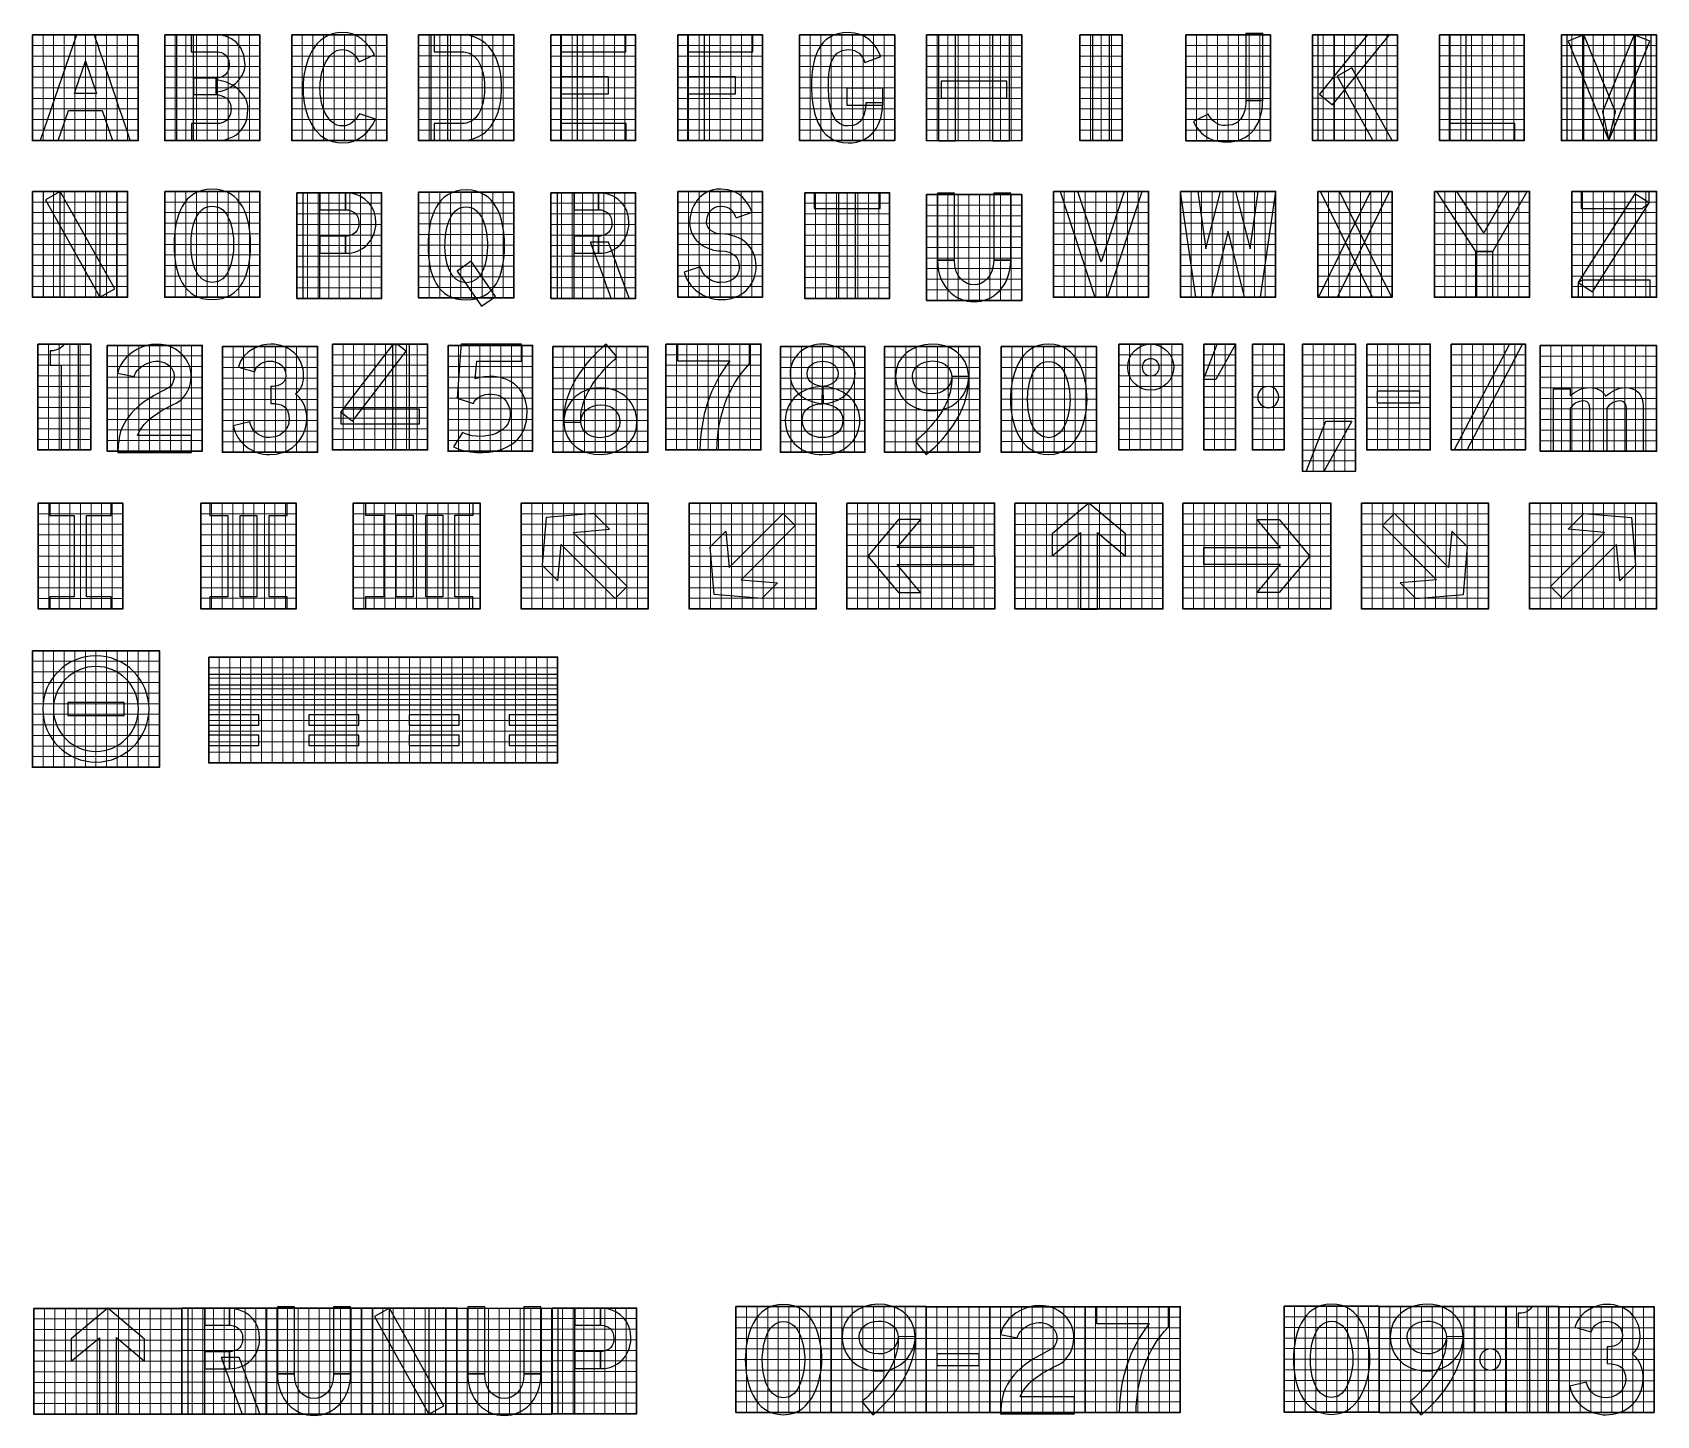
# Model space of a CAD drawing. Header units: millimetres. Extents: x -151 to 54, y -46 to 128.
import ezdxf

# ---------------------------------------------------------------- set-up
doc = ezdxf.new("R2010")
doc.units = ezdxf.units.MM
doc.header["$MEASUREMENT"] = 0
doc.layers.add('ESQUEMA', color=7, linetype='Continuous')

msp = doc.modelspace()

# ---------------------------------------------------------------- linework, layer by layer
at = {"layer": 'ESQUEMA', "color": 154, "lineweight": 30}
for points in [[(-150.9646, 127.8075), (-150.9646, 127.8075), (-137.6387, 127.8065), (-137.6387, 127.8065), (-137.6387, 127.8065), (-137.6387, 127.8065), (-137.6387, 114.482), (-137.6387, 114.482), (-137.6387, 114.482), (-137.6387, 114.482), (-150.9646, 114.4817), (-150.9646, 114.4817), (-150.9646, 114.4817), (-150.9646, 114.4817), (-150.9646, 127.8075), (-150.9646, 127.8075)], [(-134.2991, 127.8089), (-134.2991, 127.8089), (-122.3061, 127.8078), (-122.3061, 127.8078), (-122.3061, 127.8078), (-122.3061, 127.8078), (-122.3061, 114.4834), (-122.3061, 114.4834), (-122.3061, 114.4834), (-122.3061, 114.4834), (-134.2991, 114.4827), (-134.2991, 114.4827), (-134.2991, 114.4827), (-134.2991, 114.4827), (-134.2991, 127.8089), (-134.2991, 127.8089)], [(-118.3001, 127.811), (-118.3001, 127.811), (-106.307, 127.8099), (-106.307, 127.8099), (-106.307, 127.8099), (-106.307, 127.8099), (-106.307, 114.4855), (-106.307, 114.4855), (-106.307, 114.4855), (-106.307, 114.4855), (-118.3001, 114.4848), (-118.3001, 114.4848), (-118.3001, 114.4848), (-118.3001, 114.4848), (-118.3001, 127.811), (-118.3001, 127.811)], [(-102.3012, 127.8155), (-102.3012, 127.8155), (-90.3086, 127.8144), (-90.3086, 127.8144), (-90.3086, 127.8144), (-90.3086, 127.8144), (-90.3086, 114.4903), (-90.3086, 114.4903), (-90.3086, 114.4903), (-90.3086, 114.4903), (-102.3012, 114.4896), (-102.3012, 114.4896), (-102.3012, 114.4896), (-102.3012, 114.4896), (-102.3012, 127.8155), (-102.3012, 127.8155)], [(-85.6414, 127.8098), (-85.6414, 127.8098), (-74.9699, 127.8091), (-74.9699, 127.8091), (-74.9699, 127.8091), (-74.9699, 127.8091), (-74.9699, 114.4843), (-74.9699, 114.4843), (-74.9699, 114.4843), (-74.9699, 114.4843), (-85.6414, 114.4839), (-85.6414, 114.4839), (-85.6414, 114.4839), (-85.6414, 114.4839), (-85.6414, 127.8098), (-85.6414, 127.8098)], [(-69.6426, 127.8065), (-69.6426, 127.8065), (-58.9711, 127.8054), (-58.9711, 127.8054), (-58.9711, 127.8054), (-58.9711, 127.8054), (-58.9711, 114.481), (-58.9711, 114.481), (-58.9711, 114.481), (-58.9711, 114.481), (-69.6426, 114.4807), (-69.6426, 114.4807), (-69.6426, 114.4807), (-69.6426, 114.4807), (-69.6426, 127.8065), (-69.6426, 127.8065)], [(-54.3043, 127.812), (-54.3043, 127.812), (-42.312, 127.8109), (-42.312, 127.8109), (-42.312, 127.8109), (-42.312, 127.8109), (-42.312, 114.4865), (-42.312, 114.4865), (-42.312, 114.4865), (-42.312, 114.4865), (-54.3043, 114.4858), (-54.3043, 114.4858), (-54.3043, 114.4858), (-54.3043, 114.4858), (-54.3043, 127.812), (-54.3043, 127.812)], [(-38.3057, 127.8041), (-38.3057, 127.8041), (-26.3126, 127.803), (-26.3126, 127.803), (-26.3126, 127.803), (-26.3126, 127.803), (-26.3126, 114.4789), (-26.3126, 114.4789), (-26.3126, 114.4789), (-26.3126, 114.4789), (-38.3057, 114.4782), (-38.3057, 114.4782), (-38.3057, 114.4782), (-38.3057, 114.4782), (-38.3057, 127.8041), (-38.3057, 127.8041)], [(-18.9755, 127.8053), (-18.9755, 127.8053), (-13.6447, 127.8049), (-13.6447, 127.8049), (-13.6447, 127.8049), (-13.6447, 127.8049), (-13.6447, 114.4802), (-13.6447, 114.4802), (-13.6447, 114.4802), (-13.6447, 114.4802), (-18.9755, 114.4795), (-18.9755, 114.4795), (-18.9755, 114.4795), (-18.9755, 114.4795), (-18.9755, 127.8053), (-18.9755, 127.8053)], [(-5.6472, 127.803), (-5.6472, 127.803), (5.0247, 127.802), (5.0247, 127.802), (5.0247, 127.802), (5.0247, 127.802), (5.0247, 114.4779), (5.0247, 114.4779), (5.0247, 114.4779), (5.0247, 114.4779), (-5.6472, 114.4772), (-5.6472, 114.4772), (-5.6472, 114.4772), (-5.6472, 114.4772), (-5.6472, 127.803), (-5.6472, 127.803)], [(10.3515, 127.8143), (10.3515, 127.8143), (21.0237, 127.8132), (21.0237, 127.8132), (21.0237, 127.8132), (21.0237, 127.8132), (21.0237, 114.4891), (21.0237, 114.4891), (21.0237, 114.4891), (21.0237, 114.4891), (10.3515, 114.4884), (10.3515, 114.4884), (10.3515, 114.4884), (10.3515, 114.4884), (10.3515, 127.8143), (10.3515, 127.8143)], [(26.3488, 127.8165), (26.3488, 127.8165), (37.0246, 127.8154), (37.0246, 127.8154), (37.0246, 127.8154), (37.0246, 127.8154), (37.0246, 114.4914), (37.0246, 114.4914), (37.0246, 114.4914), (37.0246, 114.4914), (26.3488, 114.4907), (26.3488, 114.4907), (26.3488, 114.4907), (26.3488, 114.4907), (26.3488, 127.8165), (26.3488, 127.8165)], [(41.6895, 127.813), (41.6895, 127.813), (53.6821, 127.812), (53.6821, 127.812), (53.6821, 127.812), (53.6821, 127.812), (53.6821, 114.4879), (53.6821, 114.4879), (53.6821, 114.4879), (53.6821, 114.4879), (41.6895, 114.4872), (41.6895, 114.4872), (41.6895, 114.4872), (41.6895, 114.4872), (41.6895, 127.813), (41.6895, 127.813)], [(-150.9646, 108.0778), (-150.9646, 108.0778), (-138.9715, 108.0768), (-138.9715, 108.0768), (-138.9715, 108.0768), (-138.9715, 108.0768), (-138.9715, 94.7527), (-138.9715, 94.7527), (-138.9715, 94.7527), (-138.9715, 94.7527), (-150.9646, 94.752), (-150.9646, 94.752), (-150.9646, 94.752), (-150.9646, 94.752), (-150.9646, 108.0778), (-150.9646, 108.0778)], [(-134.2991, 108.0778), (-134.2991, 108.0778), (-122.3061, 108.0768), (-122.3061, 108.0768), (-122.3061, 108.0768), (-122.3061, 108.0768), (-122.3061, 94.7527), (-122.3061, 94.7527), (-122.3061, 94.7527), (-122.3061, 94.7527), (-134.2991, 94.752), (-134.2991, 94.752), (-134.2991, 94.752), (-134.2991, 94.752), (-134.2991, 108.0778), (-134.2991, 108.0778)], [(-117.634, 107.92), (-117.634, 107.92), (-106.9734, 107.919), (-106.9734, 107.919), (-106.9734, 107.919), (-106.9734, 107.919), (-106.9734, 94.5949), (-106.9734, 94.5949), (-106.9734, 94.5949), (-106.9734, 94.5949), (-117.634, 94.5942), (-117.634, 94.5942), (-117.634, 94.5942), (-117.634, 94.5942), (-117.634, 107.92), (-117.634, 107.92)], [(-102.3012, 107.9899), (-102.3012, 107.9899), (-90.3086, 107.9889), (-90.3086, 107.9889), (-90.3086, 107.9889), (-90.3086, 107.9889), (-90.3086, 94.6645), (-90.3086, 94.6645), (-90.3086, 94.6645), (-90.3086, 94.6645), (-102.3012, 94.6638), (-102.3012, 94.6638), (-102.3012, 94.6638), (-102.3012, 94.6638), (-102.3012, 107.9899), (-102.3012, 107.9899)], [(-85.6361, 107.9198), (-85.6361, 107.9198), (-74.9755, 107.9188), (-74.9755, 107.9188), (-74.9755, 107.9188), (-74.9755, 107.9188), (-74.9755, 94.5947), (-74.9755, 94.5947), (-74.9755, 94.5947), (-74.9755, 94.5947), (-85.6361, 94.594), (-85.6361, 94.594), (-85.6361, 94.594), (-85.6361, 94.594), (-85.6361, 107.9198), (-85.6361, 107.9198)], [(-69.6371, 108.0778), (-69.6371, 108.0778), (-58.9768, 108.0771), (-58.9768, 108.0771), (-58.9768, 108.0771), (-58.9768, 108.0771), (-58.9768, 94.7527), (-58.9768, 94.7527), (-58.9768, 94.7527), (-58.9768, 94.7527), (-69.6371, 94.752), (-69.6371, 94.752), (-69.6371, 94.752), (-69.6371, 94.752), (-69.6371, 108.0778), (-69.6371, 108.0778)], [(-53.6453, 107.9193), (-53.6453, 107.9193), (-42.9702, 107.9186), (-42.9702, 107.9186), (-42.9702, 107.9186), (-42.9702, 107.9186), (-42.9702, 94.5942), (-42.9702, 94.5942), (-42.9702, 94.5942), (-42.9702, 94.5942), (-53.6453, 94.5935), (-53.6453, 94.5935), (-53.6453, 94.5935), (-53.6453, 94.5935), (-53.6453, 107.9193), (-53.6453, 107.9193)], [(-38.3057, 107.6859), (-38.3057, 107.6859), (-26.3126, 107.6849), (-26.3126, 107.6849), (-26.3126, 107.6849), (-26.3126, 107.6849), (-26.3126, 94.3608), (-26.3126, 94.3608), (-26.3126, 94.3608), (-26.3126, 94.3608), (-38.3057, 94.3601), (-38.3057, 94.3601), (-38.3057, 94.3601), (-38.3057, 94.3601), (-38.3057, 107.6859), (-38.3057, 107.6859)], [(-22.3066, 108.0776), (-22.3066, 108.0776), (-10.3139, 108.0766), (-10.3139, 108.0766), (-10.3139, 108.0766), (-10.3139, 108.0766), (-10.3139, 94.7525), (-10.3139, 94.7525), (-10.3139, 94.7525), (-10.3139, 94.7525), (-22.3066, 94.7518), (-22.3066, 94.7518), (-22.3066, 94.7518), (-22.3066, 94.7518), (-22.3066, 108.0776), (-22.3066, 108.0776)], [(-6.3076, 108.0781), (-6.3076, 108.0781), (5.6851, 108.0771), (5.6851, 108.0771), (5.6851, 108.0771), (5.6851, 108.0771), (5.6851, 94.7527), (5.6851, 94.7527), (5.6851, 94.7527), (5.6851, 94.7527), (-6.3076, 94.7523), (-6.3076, 94.7523), (-6.3076, 94.7523), (-6.3076, 94.7523), (-6.3076, 108.0781), (-6.3076, 108.0781)], [(11.0157, 108.0781), (11.0157, 108.0781), (20.3597, 108.0774), (20.3597, 108.0774), (20.3597, 108.0774), (20.3597, 108.0774), (20.3597, 94.753), (20.3597, 94.753), (20.3597, 94.753), (20.3597, 94.753), (11.0157, 94.7523), (11.0157, 94.7523), (11.0157, 94.7523), (11.0157, 94.7523), (11.0157, 108.0781), (11.0157, 108.0781)], [(25.6905, 108.0781), (25.6905, 108.0781), (37.6831, 108.0771), (37.6831, 108.0771), (37.6831, 108.0771), (37.6831, 108.0771), (37.6831, 94.7527), (37.6831, 94.7527), (37.6831, 94.7527), (37.6831, 94.7527), (25.6905, 94.7523), (25.6905, 94.7523), (25.6905, 94.7523), (25.6905, 94.7523), (25.6905, 108.0781), (25.6905, 108.0781)], [(43.0069, 108.0781), (43.0069, 108.0781), (53.6823, 108.0771), (53.6823, 108.0771), (53.6823, 108.0771), (53.6823, 108.0771), (53.6823, 94.7527), (53.6823, 94.7527), (53.6823, 94.7527), (53.6823, 94.7527), (43.0069, 94.752), (43.0069, 94.752), (43.0069, 94.752), (43.0069, 94.752), (43.0069, 108.0781), (43.0069, 108.0781)], [(-150.2912, 88.8395), (-150.2912, 88.8395), (-143.6124, 88.8385), (-143.6124, 88.8385), (-143.6124, 88.8385), (-143.6124, 88.8385), (-143.6124, 75.5155), (-143.6124, 75.5155), (-143.6124, 75.5155), (-143.6124, 75.5155), (-150.2912, 75.5148), (-150.2912, 75.5148), (-150.2912, 75.5148), (-150.2912, 75.5148), (-150.2912, 88.8395), (-150.2912, 88.8395)], [(-141.5698, 88.6857), (-141.5698, 88.6857), (-129.5768, 88.6846), (-129.5768, 88.6846), (-129.5768, 88.6846), (-129.5768, 88.6846), (-129.5768, 75.3602), (-129.5768, 75.3602), (-129.5768, 75.3602), (-129.5768, 75.3602), (-141.5698, 75.3599), (-141.5698, 75.3599), (-141.5698, 75.3599), (-141.5698, 75.3599), (-141.5698, 88.6857), (-141.5698, 88.6857)], [(-127.0215, 88.546), (-127.0215, 88.546), (-115.0281, 88.5449), (-115.0281, 88.5449), (-115.0281, 88.5449), (-115.0281, 88.5449), (-115.0281, 75.2205), (-115.0281, 75.2205), (-115.0281, 75.2205), (-115.0281, 75.2205), (-127.0215, 75.2198), (-127.0215, 75.2198), (-127.0215, 75.2198), (-127.0215, 75.2198), (-127.0215, 88.546), (-127.0215, 88.546)], [(-113.1638, 88.8409), (-113.1638, 88.8409), (-101.1708, 88.8399), (-101.1708, 88.8399), (-101.1708, 88.8399), (-101.1708, 88.8399), (-101.1708, 75.5158), (-101.1708, 75.5158), (-101.1708, 75.5158), (-101.1708, 75.5158), (-113.1638, 75.5151), (-113.1638, 75.5151), (-113.1638, 75.5151), (-113.1638, 75.5151), (-113.1638, 88.8409), (-113.1638, 88.8409)], [(-98.6033, 88.6792), (-98.6033, 88.6792), (-87.943, 88.6781), (-87.943, 88.6781), (-87.943, 88.6781), (-87.943, 88.6781), (-87.943, 75.354), (-87.943, 75.354), (-87.943, 75.354), (-87.943, 75.354), (-98.6033, 75.353), (-98.6033, 75.353), (-98.6033, 75.353), (-98.6033, 75.353), (-98.6033, 88.6792), (-98.6033, 88.6792)], [(-85.4079, 88.5507), (-85.4079, 88.5507), (-73.4152, 88.5496), (-73.4152, 88.5496), (-73.4152, 88.5496), (-73.4152, 88.5496), (-73.4152, 75.2255), (-73.4152, 75.2255), (-73.4152, 75.2255), (-73.4152, 75.2255), (-85.4079, 75.2248), (-85.4079, 75.2248), (-85.4079, 75.2248), (-85.4079, 75.2248), (-85.4079, 88.5507), (-85.4079, 88.5507)], [(-71.1636, 88.8412), (-71.1636, 88.8412), (-59.1709, 88.8402), (-59.1709, 88.8402), (-59.1709, 88.8402), (-59.1709, 88.8402), (-59.1709, 75.5161), (-59.1709, 75.5161), (-59.1709, 75.5161), (-59.1709, 75.5161), (-71.1636, 75.5154), (-71.1636, 75.5154), (-71.1636, 75.5154), (-71.1636, 75.5154), (-71.1636, 88.8412), (-71.1636, 88.8412)], [(-56.7266, 88.544), (-56.7266, 88.544), (-46.066, 88.5429), (-46.066, 88.5429), (-46.066, 88.5429), (-46.066, 88.5429), (-46.066, 75.2188), (-46.066, 75.2188), (-46.066, 75.2188), (-46.066, 75.2188), (-56.7266, 75.2181), (-56.7266, 75.2181), (-56.7266, 75.2181), (-56.7266, 75.2181), (-56.7266, 88.544), (-56.7266, 88.544)], [(-43.5921, 88.5453), (-43.5921, 88.5453), (-31.5991, 88.5443), (-31.5991, 88.5443), (-31.5991, 88.5443), (-31.5991, 88.5443), (-31.5991, 75.2198), (-31.5991, 75.2198), (-31.5991, 75.2198), (-31.5991, 75.2198), (-43.5921, 75.2191), (-43.5921, 75.2191), (-43.5921, 75.2191), (-43.5921, 75.2191), (-43.5921, 88.5453), (-43.5921, 88.5453)], [(-28.8944, 88.5539), (-28.8944, 88.5539), (-16.902, 88.5532), (-16.902, 88.5532), (-16.902, 88.5532), (-16.902, 88.5532), (-16.902, 75.2288), (-16.902, 75.2288), (-16.902, 75.2288), (-16.902, 75.2288), (-28.8944, 75.2281), (-28.8944, 75.2281), (-28.8944, 75.2281), (-28.8944, 75.2281), (-28.8944, 88.5539), (-28.8944, 88.5539)], [(-14.0653, 88.8407), (-14.0653, 88.8407), (-6.054, 88.8397), (-6.054, 88.8397), (-6.054, 88.8397), (-6.054, 88.8397), (-6.054, 75.5153), (-6.054, 75.5153), (-6.054, 75.5153), (-6.054, 75.5153), (-14.0653, 75.5146), (-14.0653, 75.5146), (-14.0653, 75.5146), (-14.0653, 75.5146), (-14.0653, 88.8407), (-14.0653, 88.8407)], [(-3.3486, 88.8407), (-3.3486, 88.8407), (0.6494, 88.8404), (0.6494, 88.8404), (0.6494, 88.8404), (0.6494, 88.8404), (0.6494, 75.5149), (0.6494, 75.5149), (0.6494, 75.5149), (0.6494, 75.5149), (-3.3486, 75.5146), (-3.3486, 75.5146), (-3.3486, 75.5146), (-3.3486, 75.5146), (-3.3486, 88.8407), (-3.3486, 88.8407)], [(2.7571, 88.8407), (2.7571, 88.8407), (6.7551, 88.84), (6.7551, 88.84), (6.7551, 88.84), (6.7551, 88.84), (6.7551, 75.5149), (6.7551, 75.5149), (6.7551, 75.5149), (6.7551, 75.5149), (2.7571, 75.5146), (2.7571, 75.5146), (2.7571, 75.5146), (2.7571, 75.5146), (2.7571, 88.8407), (2.7571, 88.8407)], [(9.0686, 88.8418), (9.0686, 88.8418), (15.7484, 88.8407), (15.7484, 88.8407), (15.7484, 88.8407), (15.7484, 88.8407), (15.7484, 72.8165), (15.7484, 72.8165), (15.7484, 72.8165), (15.7484, 72.8165), (9.0686, 72.8158), (9.0686, 72.8158), (9.0686, 72.8158), (9.0686, 72.8158), (9.0686, 88.8418), (9.0686, 88.8418)], [(17.1624, 88.8407), (17.1624, 88.8407), (25.174, 88.8397), (25.174, 88.8397), (25.174, 88.8397), (25.174, 88.8397), (25.174, 75.5153), (25.174, 75.5153), (25.174, 75.5153), (25.174, 75.5153), (17.1624, 75.5146), (17.1624, 75.5146), (17.1624, 75.5146), (17.1624, 75.5146), (17.1624, 88.8407), (17.1624, 88.8407)], [(27.8095, 88.84), (27.8095, 88.84), (37.1535, 88.839), (37.1535, 88.839), (37.1535, 88.839), (37.1535, 88.839), (37.1535, 75.5146), (37.1535, 75.5146), (37.1535, 75.5146), (37.1535, 75.5146), (27.8095, 75.5142), (27.8095, 75.5142), (27.8095, 75.5142), (27.8095, 75.5142), (27.8095, 88.84), (27.8095, 88.84)], [(39.024, 88.6707), (39.024, 88.6707), (53.6823, 88.6696), (53.6823, 88.6696), (53.6823, 88.6696), (53.6823, 88.6696), (53.6823, 75.3456), (53.6823, 75.3456), (53.6823, 75.3456), (53.6823, 75.3456), (39.024, 75.3449), (39.024, 75.3449), (39.024, 75.3449), (39.024, 75.3449), (39.024, 88.6707), (39.024, 88.6707)], [(-150.2478, 68.8044), (-150.2478, 68.8044), (-139.5876, 68.8034), (-139.5876, 68.8034), (-139.5876, 68.8034), (-139.5876, 68.8034), (-139.5876, 55.4793), (-139.5876, 55.4793), (-139.5876, 55.4793), (-139.5876, 55.4793), (-150.2478, 55.4786), (-150.2478, 55.4786), (-150.2478, 55.4786), (-150.2478, 55.4786), (-150.2478, 68.8044), (-150.2478, 68.8044)], [(-129.7357, 68.8097), (-129.7357, 68.8097), (-117.7431, 68.8087), (-117.7431, 68.8087), (-117.7431, 68.8087), (-117.7431, 68.8087), (-117.7431, 55.4843), (-117.7431, 55.4843), (-117.7431, 55.4843), (-117.7431, 55.4843), (-129.7357, 55.4839), (-129.7357, 55.4839), (-129.7357, 55.4839), (-129.7357, 55.4839), (-129.7357, 68.8097), (-129.7357, 68.8097)], [(-110.5566, 68.8097), (-110.5566, 68.8097), (-94.5655, 68.8087), (-94.5655, 68.8087), (-94.5655, 68.8087), (-94.5655, 68.8087), (-94.5655, 55.4843), (-94.5655, 55.4843), (-94.5655, 55.4843), (-94.5655, 55.4843), (-110.5566, 55.4839), (-110.5566, 55.4839), (-110.5566, 55.4839), (-110.5566, 55.4839), (-110.5566, 68.8097), (-110.5566, 68.8097)], [(-89.3783, 68.8097), (-89.3783, 68.8097), (-73.3876, 68.8087), (-73.3876, 68.8087), (-73.3876, 68.8087), (-73.3876, 68.8087), (-73.3876, 55.4843), (-73.3876, 55.4843), (-73.3876, 55.4843), (-73.3876, 55.4843), (-89.3783, 55.4839), (-89.3783, 55.4839), (-89.3783, 55.4839), (-89.3783, 55.4839), (-89.3783, 68.8097), (-89.3783, 68.8097)], [(-68.2001, 68.8097), (-68.2001, 68.8097), (-52.209, 68.8087), (-52.209, 68.8087), (-52.209, 68.8087), (-52.209, 68.8087), (-52.209, 55.4843), (-52.209, 55.4843), (-52.209, 55.4843), (-52.209, 55.4843), (-68.2001, 55.4839), (-68.2001, 55.4839), (-68.2001, 55.4839), (-68.2001, 55.4839), (-68.2001, 68.8097), (-68.2001, 68.8097)], [(-48.3543, 68.8097), (-48.3543, 68.8097), (-29.7202, 68.8087), (-29.7202, 68.8087), (-29.7202, 68.8087), (-29.7202, 68.8087), (-29.6987, 55.4843), (-29.6987, 55.4843), (-29.6987, 55.4843), (-29.6987, 55.4843), (-48.3543, 55.4839), (-48.3543, 55.4839), (-48.3543, 55.4839), (-48.3543, 55.4839), (-48.3543, 68.8097), (-48.3543, 68.8097)], [(-27.1759, 68.797), (-27.1759, 68.797), (-8.5419, 68.7959), (-8.5419, 68.7959), (-8.5419, 68.7959), (-8.5419, 68.7959), (-8.52, 55.4715), (-8.52, 55.4715), (-8.52, 55.4715), (-8.52, 55.4715), (-27.1759, 55.4712), (-27.1759, 55.4712), (-27.1759, 55.4712), (-27.1759, 55.4712), (-27.1759, 68.797), (-27.1759, 68.797)], [(-5.9976, 68.8097), (-5.9976, 68.8097), (12.6365, 68.8087), (12.6365, 68.8087), (12.6365, 68.8087), (12.6365, 68.8087), (12.6584, 55.4843), (12.6584, 55.4843), (12.6584, 55.4843), (12.6584, 55.4843), (-5.9976, 55.4839), (-5.9976, 55.4839), (-5.9976, 55.4839), (-5.9976, 55.4839), (-5.9976, 68.8097), (-5.9976, 68.8097)], [(16.513, 68.8097), (16.513, 68.8097), (32.5038, 68.8087), (32.5038, 68.8087), (32.5038, 68.8087), (32.5038, 68.8087), (32.5038, 55.4843), (32.5038, 55.4843), (32.5038, 55.4843), (32.5038, 55.4843), (16.513, 55.4839), (16.513, 55.4839), (16.513, 55.4839), (16.513, 55.4839), (16.513, 68.8097), (16.513, 68.8097)], [(37.6914, 68.8097), (37.6914, 68.8097), (53.6821, 68.8087), (53.6821, 68.8087), (53.6821, 68.8087), (53.6821, 68.8087), (53.6821, 55.4843), (53.6821, 55.4843), (53.6821, 55.4843), (53.6821, 55.4843), (37.6914, 55.4839), (37.6914, 55.4839), (37.6914, 55.4839), (37.6914, 55.4839), (37.6914, 68.8097), (37.6914, 68.8097)], [(-150.9646, 50.215), (-150.9646, 50.215), (-134.9739, 50.215), (-134.9739, 50.215), (-134.9739, 50.215), (-134.9739, 50.215), (-134.9739, 35.5401), (-134.9739, 35.5401), (-134.9739, 35.5401), (-134.9739, 35.5401), (-150.9646, 35.5394), (-150.9646, 35.5394), (-150.9646, 35.5394), (-150.9646, 35.5394), (-150.9646, 50.215), (-150.9646, 50.215)], [(-128.7601, 49.4109), (-128.7601, 49.4109), (-84.7856, 49.4099), (-84.7856, 49.4099), (-84.7856, 49.4099), (-84.7856, 49.4099), (-84.7856, 36.0855), (-84.7856, 36.0855), (-84.7856, 36.0855), (-84.7856, 36.0855), (-128.7601, 36.0848), (-128.7601, 36.0848), (-128.7601, 36.0848), (-128.7601, 36.0848), (-128.7601, 49.4109), (-128.7601, 49.4109)], [(-150.7956, -32.6461), (-150.7956, -32.6461), (-132.1615, -32.6475), (-132.1615, -32.6475), (-132.1615, -32.6475), (-132.1615, -32.6475), (-132.1396, -45.9716), (-132.1396, -45.9716), (-132.1396, -45.9716), (-132.1396, -45.9716), (-150.7956, -45.9723), (-150.7956, -45.9723), (-150.7956, -45.9723), (-150.7956, -45.9723), (-150.7956, -32.6461), (-150.7956, -32.6461)], [(-132.1613, -32.6337), (-132.1613, -32.6337), (-121.5007, -32.6347), (-121.5007, -32.6347), (-121.5007, -32.6347), (-121.5007, -32.6347), (-121.5007, -45.9588), (-121.5007, -45.9588), (-121.5007, -45.9588), (-121.5007, -45.9588), (-132.1613, -45.9595), (-132.1613, -45.9595), (-132.1613, -45.9595), (-132.1613, -45.9595), (-132.1613, -32.6337), (-132.1613, -32.6337)], [(-121.4875, -32.6395), (-121.4875, -32.6395), (-109.4944, -32.6406), (-109.4944, -32.6406), (-109.4944, -32.6406), (-109.4944, -32.6406), (-109.4944, -45.9643), (-109.4944, -45.9643), (-109.4944, -45.9643), (-109.4944, -45.9643), (-121.4875, -45.9653), (-121.4875, -45.9653), (-121.4875, -45.9653), (-121.4875, -45.9653), (-121.4875, -32.6395), (-121.4875, -32.6395)], [(-109.4944, -32.6406), (-109.4944, -32.6406), (-97.5014, -32.6416), (-97.5014, -32.6416), (-97.5014, -32.6416), (-97.5014, -32.6416), (-97.5014, -45.9653), (-97.5014, -45.9653), (-97.5014, -45.9653), (-97.5014, -45.9653), (-109.4944, -45.9661), (-109.4944, -45.9661), (-109.4944, -45.9661), (-109.4944, -45.9661), (-109.4944, -32.6406), (-109.4944, -32.6406)], [(-97.5013, -32.6416), (-97.5013, -32.6416), (-85.5083, -32.6427), (-85.5083, -32.6427), (-85.5083, -32.6427), (-85.5083, -32.6427), (-85.5083, -45.9664), (-85.5083, -45.9664), (-85.5083, -45.9664), (-85.5083, -45.9664), (-97.5013, -45.9674), (-97.5013, -45.9674), (-97.5013, -45.9674), (-97.5013, -45.9674), (-97.5013, -32.6416), (-97.5013, -32.6416)], [(-85.4985, -32.6092), (-85.4985, -32.6092), (-74.8379, -32.6103), (-74.8379, -32.6103), (-74.8379, -32.6103), (-74.8379, -32.6103), (-74.8379, -45.934), (-74.8379, -45.934), (-74.8379, -45.934), (-74.8379, -45.934), (-85.4985, -45.9347), (-85.4985, -45.9347), (-85.4985, -45.9347), (-85.4985, -45.9347), (-85.4985, -32.6092), (-85.4985, -32.6092)], [(-62.3204, -32.4287), (-62.3204, -32.4287), (-50.328, -32.4294), (-50.328, -32.4294), (-50.328, -32.4294), (-50.328, -32.4294), (-50.328, -45.7538), (-50.328, -45.7538), (-50.328, -45.7538), (-50.328, -45.7538), (-62.3204, -45.7542), (-62.3204, -45.7542), (-62.3204, -45.7542), (-62.3204, -45.7542), (-62.3204, -32.4287), (-62.3204, -32.4287)], [(-50.328, -32.4283), (-50.328, -32.4283), (-38.335, -32.4294), (-38.335, -32.4294), (-38.335, -32.4294), (-38.335, -32.4294), (-38.335, -45.7535), (-38.335, -45.7535), (-38.335, -45.7535), (-38.335, -45.7535), (-50.328, -45.7542), (-50.328, -45.7542), (-50.328, -45.7542), (-50.328, -45.7542), (-50.328, -32.4283), (-50.328, -32.4283)], [(-38.3349, -32.4346), (-38.3349, -32.4346), (-30.3233, -32.436), (-30.3233, -32.436), (-30.3233, -32.436), (-30.3233, -32.436), (-30.3233, -45.76), (-30.3233, -45.76), (-30.3233, -45.76), (-30.3233, -45.76), (-38.3349, -45.7607), (-38.3349, -45.7607), (-38.3349, -45.7607), (-38.3349, -45.7607), (-38.3349, -32.4346), (-38.3349, -32.4346)], [(-30.3234, -32.4349), (-30.3234, -32.4349), (-18.3307, -32.4363), (-18.3307, -32.4363), (-18.3307, -32.4363), (-18.3307, -32.4363), (-18.3307, -45.7604), (-18.3307, -45.7604), (-18.3307, -45.7604), (-18.3307, -45.7604), (-30.3234, -45.7607), (-30.3234, -45.7607), (-30.3234, -45.7607), (-30.3234, -45.7607), (-30.3234, -32.4349), (-30.3234, -32.4349)], [(-18.3306, -32.4335), (-18.3306, -32.4335), (-6.338, -32.4349), (-6.338, -32.4349), (-6.338, -32.4349), (-6.338, -32.4349), (-6.338, -45.759), (-6.338, -45.759), (-6.338, -45.759), (-6.338, -45.759), (-18.3306, -45.7597), (-18.3306, -45.7597), (-18.3306, -45.7597), (-18.3306, -45.7597), (-18.3306, -32.4335), (-18.3306, -32.4335)], [(6.7462, -32.3898), (6.7462, -32.3898), (18.7385, -32.3905), (18.7385, -32.3905), (18.7385, -32.3905), (18.7385, -32.3905), (18.7385, -45.7149), (18.7385, -45.7149), (18.7385, -45.7149), (18.7385, -45.7149), (6.7462, -45.7152), (6.7462, -45.7152), (6.7462, -45.7152), (6.7462, -45.7152), (6.7462, -32.3898), (6.7462, -32.3898)], [(18.7386, -32.4263), (18.7386, -32.4263), (30.7316, -32.4277), (30.7316, -32.4277), (30.7316, -32.4277), (30.7316, -32.4277), (30.7316, -45.7517), (30.7316, -45.7517), (30.7316, -45.7517), (30.7316, -45.7517), (18.7386, -45.7524), (18.7386, -45.7524), (18.7386, -45.7524), (18.7386, -45.7524), (18.7386, -32.4263), (18.7386, -32.4263)], [(30.7317, -32.4256), (30.7317, -32.4256), (34.7297, -32.4263), (34.7297, -32.4263), (34.7297, -32.4263), (34.7297, -32.4263), (34.7297, -45.7514), (34.7297, -45.7514), (34.7297, -45.7514), (34.7297, -45.7514), (30.7317, -45.7514), (30.7317, -45.7514), (30.7317, -45.7514), (30.7317, -45.7514), (30.7317, -32.4256), (30.7317, -32.4256)], [(34.7087, -32.427), (34.7087, -32.427), (41.3874, -32.428), (41.3874, -32.428), (41.3874, -32.428), (41.3874, -32.428), (41.3874, -45.751), (41.3874, -45.751), (41.3874, -45.751), (41.3874, -45.751), (34.7087, -45.7517), (34.7087, -45.7517), (34.7087, -45.7517), (34.7087, -45.7517), (34.7087, -32.427), (34.7087, -32.427)], [(41.3873, -32.4363), (41.3873, -32.4363), (53.3804, -32.4377), (53.3804, -32.4377), (53.3804, -32.4377), (53.3804, -32.4377), (53.3804, -45.7618), (53.3804, -45.7618), (53.3804, -45.7618), (53.3804, -45.7618), (41.3873, -45.7625), (41.3873, -45.7625), (41.3873, -45.7625), (41.3873, -45.7625), (41.3873, -32.4363), (41.3873, -32.4363)]]:
    msp.add_open_spline(points, degree=3, knots=[0, 0, 0, 0, 0.2, 0.2, 0.2, 0.2, 0.4, 0.4, 0.4, 0.4, 0.6, 0.6, 0.6, 0.6, 1, 1, 1, 1], dxfattribs=at)
at = {"layer": 'ESQUEMA', "color": 250}
for points, knots in [([(-149.9781, 114.4814), (-149.9781, 114.4814), (-145.4265, 127.8076), (-145.4265, 127.8076), (-145.4265, 127.8076), (-145.4265, 127.8076), (-143.1652, 127.8076), (-143.1652, 127.8076), (-143.1652, 127.8076), (-143.1652, 127.8076), (-138.6317, 114.4814), (-138.6253, 114.4814), (-138.6253, 114.4814), (-138.6253, 114.4814), (-140.8923, 114.4814), (-140.8923, 114.4814), (-140.8923, 114.4814), (-140.8923, 114.4814), (-142.182, 118.2777), (-142.182, 118.2777), (-142.182, 118.2777), (-142.182, 118.2777), (-146.4185, 118.2777), (-146.4185, 118.2777), (-146.4185, 118.2777), (-146.4185, 118.2777), (-147.716, 114.4814), (-147.716, 114.4814), (-147.716, 114.4814), (-147.716, 114.4814), (-149.9781, 114.4814), (-149.9781, 114.4814)], [0, 0, 0, 0, 0.11111111, 0.11111111, 0.11111111, 0.11111111, 0.22222222, 0.22222222, 0.22222222, 0.22222222, 0.33333333, 0.33333333, 0.33333333, 0.33333333, 0.44444444, 0.44444444, 0.44444444, 0.44444444, 0.55555556, 0.55555556, 0.55555556, 0.55555556, 0.66666667, 0.66666667, 0.66666667, 0.66666667, 0.77777778, 0.77777778, 0.77777778, 0.77777778, 1, 1, 1, 1]), ([(-132.7964, 127.8092), (-132.7964, 127.8092), (-130.6561, 127.8092), (-130.6561, 127.8092), (-130.6561, 127.8092), (-130.6561, 127.8092), (-130.6561, 114.4819), (-130.6561, 114.4819), (-130.6561, 114.4819), (-130.6561, 114.4819), (-132.7964, 114.4819), (-132.7964, 114.4819), (-132.7964, 114.4819), (-132.7964, 114.4819), (-132.7964, 127.8092), (-132.7964, 127.8092)], [0, 0, 0, 0, 0.2, 0.2, 0.2, 0.2, 0.4, 0.4, 0.4, 0.4, 0.6, 0.6, 0.6, 0.6, 1, 1, 1, 1]), ([(-127.8161, 122.3638), (-127.8161, 122.3638), (-126.1701, 122.3599), (-126.1701, 124.0165), (-126.1701, 124.0165), (-126.1701, 125.6704), (-127.6105, 125.6682), (-127.6105, 125.6682), (-127.6105, 125.6682), (-127.6105, 125.6682), (-130.9477, 125.6682), (-130.9477, 125.6682), (-130.9477, 125.6682), (-130.9477, 125.6682), (-130.9477, 127.8089), (-130.9477, 127.8089), (-130.9477, 127.8089), (-130.9477, 127.8089), (-127.6112, 127.8089), (-127.6112, 127.8089), (-127.6112, 127.8089), (-127.6112, 127.8089), (-124.1712, 127.7764), (-124.1712, 124.007), (-124.1712, 124.007), (-124.1712, 122.3599), (-126.2015, 120.6249), (-127.8048, 120.6249), (-127.8048, 120.6249), (-127.8048, 120.6249), (-127.8161, 122.3638), (-127.8161, 122.3638)], [0, 0, 0, 0, 0.11111111, 0.11111111, 0.11111111, 0.11111111, 0.22222222, 0.22222222, 0.22222222, 0.22222222, 0.33333333, 0.33333333, 0.33333333, 0.33333333, 0.44444444, 0.44444444, 0.44444444, 0.44444444, 0.55555556, 0.55555556, 0.55555556, 0.55555556, 0.66666667, 0.66666667, 0.66666667, 0.66666667, 0.77777778, 0.77777778, 0.77777778, 0.77777778, 1, 1, 1, 1]), ([(-107.7324, 117.1982), (-108.4849, 115.5588), (-109.8145, 114.189), (-111.8973, 114.189), (-111.8973, 114.189), (-115.5052, 114.189), (-116.875, 117.903), (-116.875, 121.0816), (-116.875, 121.0816), (-116.875, 124.2001), (-115.5313, 128.1068), (-111.9068, 128.1068), (-111.9068, 128.1068), (-109.9602, 128.1068), (-108.6676, 126.8273), (-107.8834, 125.3107), (-107.8834, 125.3107), (-107.8834, 125.3107), (-107.8898, 125.3107), (-107.8898, 125.3107), (-107.8898, 125.3107), (-107.8898, 125.3107), (-109.8184, 124.4075), (-109.8184, 124.4075), (-109.8184, 124.4075), (-110.2386, 125.2182), (-110.8919, 125.9661), (-111.9068, 125.9661), (-111.9068, 125.9661), (-113.9103, 125.9661), (-114.7344, 122.9682), (-114.7344, 121.0745), (-114.7344, 121.0745), (-114.7344, 119.0852), (-113.9127, 116.3296), (-111.8973, 116.3296), (-111.8973, 116.3296), (-110.8884, 116.3296), (-110.211, 117.0447), (-109.7739, 117.8787), (-109.7739, 117.8787), (-109.7739, 117.8787), (-107.7324, 117.1982), (-107.7324, 117.1982)], [0, 0, 0, 0, 0.08333333, 0.08333333, 0.08333333, 0.08333333, 0.16666667, 0.16666667, 0.16666667, 0.16666667, 0.25, 0.25, 0.25, 0.25, 0.33333333, 0.33333333, 0.33333333, 0.33333333, 0.41666667, 0.41666667, 0.41666667, 0.41666667, 0.5, 0.5, 0.5, 0.5, 0.58333333, 0.58333333, 0.58333333, 0.58333333, 0.66666667, 0.66666667, 0.66666667, 0.66666667, 0.75, 0.75, 0.75, 0.75, 0.83333333, 0.83333333, 0.83333333, 0.83333333, 1, 1, 1, 1]), ([(-98.6158, 127.8149), (-98.6158, 127.8149), (-98.6158, 114.4898), (-98.6158, 114.4898), (-98.6158, 114.4898), (-98.6158, 114.4898), (-100.7628, 114.4898), (-100.7628, 114.4898), (-100.7628, 114.4898), (-100.7628, 114.4898), (-100.7628, 127.8146), (-100.7628, 127.8146), (-100.7628, 127.8146), (-100.7628, 127.8146), (-98.6158, 127.8149), (-98.6158, 127.8149)], [0, 0, 0, 0, 0.2, 0.2, 0.2, 0.2, 0.4, 0.4, 0.4, 0.4, 0.6, 0.6, 0.6, 0.6, 1, 1, 1, 1]), ([(-100.3511, 127.8149), (-100.3511, 127.8149), (-96.6103, 127.8149), (-96.6103, 127.8149), (-96.6103, 127.8149), (-96.6103, 127.8149), (-96.2744, 127.8216), (-95.7721, 127.6957), (-95.7721, 127.6957), (-92.8228, 126.9541), (-91.8463, 123.9524), (-91.8463, 121.1622), (-91.8463, 121.1622), (-91.8463, 118.3682), (-92.7932, 115.3753), (-95.765, 114.6126), (-95.765, 114.6126), (-96.2698, 114.4831), (-96.6078, 114.4902), (-96.6078, 114.4902), (-96.6078, 114.4902), (-96.6078, 114.4902), (-100.3511, 114.4902), (-100.3511, 114.4902), (-100.3511, 114.4902), (-100.3511, 114.4902), (-100.3511, 116.6305), (-100.3511, 116.6305), (-100.3511, 116.6305), (-100.3511, 116.6305), (-96.6078, 116.6305), (-96.6078, 116.6305), (-96.6078, 116.6305), (-96.6078, 116.6305), (-96.4843, 116.6379), (-96.2973, 116.6858), (-96.2973, 116.6858), (-94.3701, 117.1804), (-93.987, 119.5169), (-93.987, 121.1622), (-93.987, 121.1622), (-93.987, 122.7444), (-94.5042, 125.5589), (-96.6103, 125.6746), (-96.6103, 125.6746), (-96.6103, 125.6746), (-100.3511, 125.6746), (-100.3511, 125.6746), (-100.3511, 125.6746), (-100.3511, 125.6746), (-100.3511, 127.8149), (-100.3511, 127.8149)], [0, 0, 0, 0, 0.07142857, 0.07142857, 0.07142857, 0.07142857, 0.14285714, 0.14285714, 0.14285714, 0.14285714, 0.21428571, 0.21428571, 0.21428571, 0.21428571, 0.28571429, 0.28571429, 0.28571429, 0.28571429, 0.35714286, 0.35714286, 0.35714286, 0.35714286, 0.42857143, 0.42857143, 0.42857143, 0.42857143, 0.5, 0.5, 0.5, 0.5, 0.57142857, 0.57142857, 0.57142857, 0.57142857, 0.64285714, 0.64285714, 0.64285714, 0.64285714, 0.71428571, 0.71428571, 0.71428571, 0.71428571, 0.78571429, 0.78571429, 0.78571429, 0.78571429, 0.85714286, 0.85714286, 0.85714286, 0.85714286, 1, 1, 1, 1]), ([(-76.1752, 125.6685), (-76.1752, 125.6685), (-84.4379, 125.6685), (-84.4379, 125.6685), (-84.4379, 125.6685), (-84.4379, 125.6685), (-84.4379, 127.8092), (-84.4379, 127.8092), (-84.4379, 127.8092), (-84.4379, 127.8092), (-76.1752, 127.8092), (-76.1752, 127.8092), (-76.1752, 127.8092), (-76.1752, 127.8092), (-76.1752, 125.6685), (-76.1752, 125.6685)], [0, 0, 0, 0, 0.2, 0.2, 0.2, 0.2, 0.4, 0.4, 0.4, 0.4, 0.6, 0.6, 0.6, 0.6, 1, 1, 1, 1]), ([(-82.2973, 114.4844), (-82.2973, 114.4844), (-84.4376, 114.4844), (-84.4376, 114.4844), (-84.4376, 114.4844), (-84.4376, 114.4844), (-84.4376, 127.8092), (-84.4376, 127.8092), (-84.4376, 127.8092), (-84.4376, 127.8092), (-82.2973, 127.8092), (-82.2973, 127.8092), (-82.2973, 127.8092), (-82.2973, 127.8092), (-82.2973, 114.4844), (-82.2973, 114.4844)], [0, 0, 0, 0, 0.2, 0.2, 0.2, 0.2, 0.4, 0.4, 0.4, 0.4, 0.6, 0.6, 0.6, 0.6, 1, 1, 1, 1]), ([(-66.2981, 114.4812), (-66.2981, 114.4812), (-68.4381, 114.4812), (-68.4381, 114.4812), (-68.4381, 114.4812), (-68.4381, 114.4812), (-68.4381, 127.8056), (-68.4381, 127.8056), (-68.4381, 127.8056), (-68.4381, 127.8056), (-66.2981, 127.8056), (-66.2981, 127.8056), (-66.2981, 127.8056), (-66.2981, 127.8056), (-66.2981, 114.4812), (-66.2981, 114.4812)], [0, 0, 0, 0, 0.2, 0.2, 0.2, 0.2, 0.4, 0.4, 0.4, 0.4, 0.6, 0.6, 0.6, 0.6, 1, 1, 1, 1]), ([(-60.1757, 125.665), (-60.1757, 125.665), (-68.4381, 125.665), (-68.4381, 125.665), (-68.4381, 125.665), (-68.4381, 125.665), (-68.4381, 127.8053), (-68.4381, 127.8053), (-68.4381, 127.8053), (-68.4381, 127.8053), (-60.1757, 127.8053), (-60.1757, 127.8053), (-60.1757, 127.8053), (-60.1757, 127.8053), (-60.1757, 125.665), (-60.1757, 125.665)], [0, 0, 0, 0, 0.2, 0.2, 0.2, 0.2, 0.4, 0.4, 0.4, 0.4, 0.6, 0.6, 0.6, 0.6, 1, 1, 1, 1]), ([(-46.0712, 124.3144), (-46.4163, 125.2355), (-46.9814, 125.9686), (-48.1629, 125.9686), (-48.1629, 125.9686), (-50.5469, 125.9686), (-50.6574, 123.2363), (-50.6574, 121.4495), (-50.6574, 121.4495), (-50.6574, 119.7279), (-50.5469, 116.3296), (-48.1629, 116.3296), (-48.1629, 116.3296), (-46.4113, 116.3296), (-45.9608, 117.7661), (-45.9608, 119.2527), (-45.9608, 119.2527), (-45.9608, 119.2527), (-43.8209, 119.2527), (-43.8209, 119.2527), (-43.8209, 119.2527), (-43.8209, 116.5473), (-45.1904, 114.189), (-48.1629, 114.189), (-48.1629, 114.189), (-52.0872, 114.189), (-52.7977, 118.441), (-52.7977, 121.4495), (-52.7977, 121.4495), (-52.7977, 124.4576), (-52.0872, 128.1092), (-48.1629, 128.1092), (-48.1629, 128.1092), (-45.9065, 128.1092), (-44.6552, 126.6374), (-44.0668, 125.0644), (-44.0668, 125.0644), (-44.0668, 125.0644), (-46.0712, 124.3144), (-46.0712, 124.3144)], [0, 0, 0, 0, 0.09090909, 0.09090909, 0.09090909, 0.09090909, 0.18181818, 0.18181818, 0.18181818, 0.18181818, 0.27272727, 0.27272727, 0.27272727, 0.27272727, 0.36363636, 0.36363636, 0.36363636, 0.36363636, 0.45454545, 0.45454545, 0.45454545, 0.45454545, 0.54545455, 0.54545455, 0.54545455, 0.54545455, 0.63636364, 0.63636364, 0.63636364, 0.63636364, 0.72727273, 0.72727273, 0.72727273, 0.72727273, 0.81818182, 0.81818182, 0.81818182, 0.81818182, 1, 1, 1, 1]), ([(-34.643, 114.4784), (-34.643, 114.4784), (-36.7833, 114.4784), (-36.7833, 114.4784), (-36.7833, 114.4784), (-36.7833, 114.4784), (-36.7833, 127.8032), (-36.7833, 127.8032), (-36.7833, 127.8032), (-36.7833, 127.8032), (-34.643, 127.8032), (-34.643, 127.8032), (-34.643, 127.8032), (-34.643, 127.8032), (-34.643, 114.4784), (-34.643, 114.4784)], [0, 0, 0, 0, 0.2, 0.2, 0.2, 0.2, 0.4, 0.4, 0.4, 0.4, 0.6, 0.6, 0.6, 0.6, 1, 1, 1, 1]), ([(-27.8344, 114.4784), (-27.8344, 114.4784), (-29.9747, 114.4784), (-29.9747, 114.4784), (-29.9747, 114.4784), (-29.9747, 114.4784), (-29.9747, 127.8035), (-29.9747, 127.8035), (-29.9747, 127.8035), (-29.9747, 127.8035), (-27.8344, 127.8035), (-27.8344, 127.8035), (-27.8344, 127.8035), (-27.8344, 127.8035), (-27.8344, 114.4784), (-27.8344, 114.4784)], [0, 0, 0, 0, 0.2, 0.2, 0.2, 0.2, 0.4, 0.4, 0.4, 0.4, 0.6, 0.6, 0.6, 0.6, 1, 1, 1, 1]), ([(-15.2395, 114.4819), (-15.2395, 114.4819), (-17.3802, 114.4819), (-17.3802, 114.4819), (-17.3802, 114.4819), (-17.3802, 114.4819), (-17.3802, 127.8021), (-17.3802, 127.8021), (-17.3802, 127.8021), (-17.3802, 127.8021), (-15.2395, 127.8021), (-15.2395, 127.8021), (-15.2395, 127.8021), (-15.2395, 127.8021), (-15.2395, 114.4819), (-15.2395, 114.4819)], [0, 0, 0, 0, 0.2, 0.2, 0.2, 0.2, 0.4, 0.4, 0.4, 0.4, 0.6, 0.6, 0.6, 0.6, 1, 1, 1, 1]), ([(4.056, 119.526), (4.056, 119.526), (1.9154, 119.526), (1.9154, 119.526), (1.9154, 119.526), (1.9154, 119.526), (1.9154, 127.9782), (1.9154, 127.9782), (1.9154, 127.9782), (1.9154, 127.9782), (4.056, 127.9782), (4.056, 127.9782), (4.056, 127.9782), (4.056, 127.9782), (4.056, 119.526), (4.056, 119.526)], [0, 0, 0, 0, 0.2, 0.2, 0.2, 0.2, 0.4, 0.4, 0.4, 0.4, 0.6, 0.6, 0.6, 0.6, 1, 1, 1, 1]), ([(13.1245, 114.4901), (13.1245, 114.4901), (10.9842, 114.4901), (10.9842, 114.4901), (10.9842, 114.4901), (10.9842, 114.4901), (10.9842, 127.8138), (10.9842, 127.8138), (10.9842, 127.8138), (10.9842, 127.8138), (13.1245, 127.8138), (13.1245, 127.8138), (13.1245, 127.8138), (13.1245, 127.8138), (13.1245, 114.4901), (13.1245, 114.4901)], [0, 0, 0, 0, 0.2, 0.2, 0.2, 0.2, 0.4, 0.4, 0.4, 0.4, 0.6, 0.6, 0.6, 0.6, 1, 1, 1, 1]), ([(20.0271, 127.8132), (20.0271, 127.8132), (12.8611, 118.9994), (12.8611, 118.9994), (12.8611, 118.9994), (12.8611, 118.9994), (11.1981, 120.3463), (11.1981, 120.3463), (11.1981, 120.3463), (11.1981, 120.3463), (17.2705, 127.8132), (17.2705, 127.8132), (17.2705, 127.8132), (17.2705, 127.8132), (20.0271, 127.8132), (20.0271, 127.8132)], [0, 0, 0, 0, 0.2, 0.2, 0.2, 0.2, 0.4, 0.4, 0.4, 0.4, 0.6, 0.6, 0.6, 0.6, 1, 1, 1, 1]), ([(29.6948, 114.4925), (29.6948, 114.4925), (27.5549, 114.4925), (27.5549, 114.4925), (27.5549, 114.4925), (27.5549, 114.4925), (27.5549, 127.8148), (27.5549, 127.8148), (27.5549, 127.8148), (27.5549, 127.8148), (29.6948, 127.8148), (29.6948, 127.8148), (29.6948, 127.8148), (29.6948, 127.8148), (29.6948, 114.4925), (29.6948, 114.4925)], [0, 0, 0, 0, 0.2, 0.2, 0.2, 0.2, 0.4, 0.4, 0.4, 0.4, 0.6, 0.6, 0.6, 0.6, 1, 1, 1, 1]), ([(44.5164, 114.489), (44.5164, 114.489), (42.3754, 114.489), (42.3754, 114.489), (42.3754, 114.489), (42.3754, 114.489), (42.3754, 127.8141), (42.3754, 127.8141), (42.3754, 127.8141), (42.3754, 127.8141), (44.5164, 127.8141), (44.5164, 127.8141), (44.5164, 127.8141), (44.5164, 127.8141), (44.5164, 114.489), (44.5164, 114.489)], [0, 0, 0, 0, 0.2, 0.2, 0.2, 0.2, 0.4, 0.4, 0.4, 0.4, 0.6, 0.6, 0.6, 0.6, 1, 1, 1, 1]), ([(47.6929, 114.4859), (47.6929, 114.4859), (42.5314, 127.0123), (42.5314, 127.0123), (42.5314, 127.0123), (42.5314, 127.0123), (44.5158, 127.8142), (44.5158, 127.8142), (44.5158, 127.8142), (44.5158, 127.8142), (48.5163, 118.1184), (48.523, 118.1184), (48.523, 118.1184), (48.523, 118.1184), (47.6929, 114.4859), (47.6929, 114.4859)], [0, 0, 0, 0, 0.2, 0.2, 0.2, 0.2, 0.4, 0.4, 0.4, 0.4, 0.6, 0.6, 0.6, 0.6, 1, 1, 1, 1]), ([(46.8616, 118.1185), (46.8616, 118.1185), (50.854, 127.8143), (50.854, 127.8143), (50.854, 127.8143), (50.854, 127.8143), (52.8391, 127.0124), (52.8391, 127.0124), (52.8391, 127.0124), (52.8391, 127.0124), (47.6928, 114.492), (47.6928, 114.492), (47.6928, 114.492), (47.6928, 114.492), (46.8616, 118.1185), (46.8616, 118.1185)], [0, 0, 0, 0, 0.2, 0.2, 0.2, 0.2, 0.4, 0.4, 0.4, 0.4, 0.6, 0.6, 0.6, 0.6, 1, 1, 1, 1]), ([(52.9948, 114.4901), (52.9948, 114.4901), (50.8548, 114.4901), (50.8548, 114.4901), (50.8548, 114.4901), (50.8548, 114.4901), (50.8548, 127.8145), (50.8548, 127.8145), (50.8548, 127.8145), (50.8548, 127.8145), (52.9948, 127.8145), (52.9948, 127.8145), (52.9948, 127.8145), (52.9948, 127.8145), (52.9948, 114.4901), (52.9948, 114.4901)], [0, 0, 0, 0, 0.2, 0.2, 0.2, 0.2, 0.4, 0.4, 0.4, 0.4, 0.6, 0.6, 0.6, 0.6, 1, 1, 1, 1]), ([(-145.6869, 120.418), (-145.6869, 120.418), (-142.9109, 120.418), (-142.9109, 120.418), (-142.9109, 120.418), (-142.9109, 120.418), (-144.2973, 124.4901), (-144.2973, 124.4901), (-144.2973, 124.4901), (-144.2973, 124.4901), (-145.0748, 122.2147), (-145.6869, 120.418)], [0, 0, 0, 0, 0.25, 0.25, 0.25, 0.25, 0.5, 0.5, 0.5, 0.5, 1, 1, 1, 1]), ([(17.9366, 114.489), (17.9366, 114.489), (13.4305, 122.5979), (13.4305, 122.5979), (13.4305, 122.5979), (13.4305, 122.5979), (15.3017, 123.6358), (15.3017, 123.6358), (15.3017, 123.6358), (15.3017, 123.6358), (20.3912, 114.489), (20.3912, 114.489), (20.3912, 114.489), (20.3912, 114.489), (17.9366, 114.489), (17.9366, 114.489)], [0, 0, 0, 0, 0.2, 0.2, 0.2, 0.2, 0.4, 0.4, 0.4, 0.4, 0.6, 0.6, 0.6, 0.6, 1, 1, 1, 1]), ([(-130.9467, 116.623), (-130.9467, 116.623), (-127.6112, 116.623), (-127.6112, 116.623), (-127.6112, 116.623), (-127.6112, 116.623), (-125.9425, 116.6191), (-125.9425, 118.4656), (-125.9425, 118.4656), (-125.9425, 120.276), (-127.8161, 120.2813), (-127.8161, 120.2813), (-127.8161, 120.2813), (-127.8161, 120.2813), (-127.8161, 122.0992), (-127.8161, 122.0992), (-127.8161, 122.0992), (-126.2015, 122.0992), (-123.8089, 120.6341), (-123.8089, 118.4656), (-123.8089, 118.4656), (-123.8089, 114.4824), (-127.6112, 114.4824), (-127.6112, 114.4824), (-127.6112, 114.4824), (-127.6112, 114.4824), (-130.9467, 114.4824), (-130.9467, 114.4824), (-130.9467, 114.4824), (-130.9467, 114.4824), (-130.9467, 116.623), (-130.9467, 116.623)], [0, 0, 0, 0, 0.11111111, 0.11111111, 0.11111111, 0.11111111, 0.22222222, 0.22222222, 0.22222222, 0.22222222, 0.33333333, 0.33333333, 0.33333333, 0.33333333, 0.44444444, 0.44444444, 0.44444444, 0.44444444, 0.55555556, 0.55555556, 0.55555556, 0.55555556, 0.66666667, 0.66666667, 0.66666667, 0.66666667, 0.77777778, 0.77777778, 0.77777778, 0.77777778, 1, 1, 1, 1]), ([(-130.6557, 122.3637), (-130.6557, 122.3637), (-127.8162, 122.3637), (-127.8162, 122.3637), (-127.8162, 122.3637), (-127.8162, 122.3637), (-127.8162, 120.2813), (-127.8162, 120.2813), (-127.8162, 120.2813), (-127.8162, 120.2813), (-130.6557, 120.2813), (-130.6557, 120.2813), (-130.6557, 120.2813), (-130.6557, 120.2813), (-130.6557, 122.3637), (-130.6557, 122.3637)], [0, 0, 0, 0, 0.2, 0.2, 0.2, 0.2, 0.4, 0.4, 0.4, 0.4, 0.6, 0.6, 0.6, 0.6, 1, 1, 1, 1]), ([(-78.3808, 120.3723), (-78.3808, 120.3723), (-84.4309, 120.3723), (-84.4309, 120.3723), (-84.4309, 120.3723), (-84.4309, 120.3723), (-84.4309, 122.5126), (-84.4309, 122.5126), (-84.4309, 122.5126), (-84.4309, 122.5126), (-78.3808, 122.5126), (-78.3808, 122.5126), (-78.3808, 122.5126), (-78.3808, 122.5126), (-78.3808, 120.3723), (-78.3808, 120.3723)], [0, 0, 0, 0, 0.2, 0.2, 0.2, 0.2, 0.4, 0.4, 0.4, 0.4, 0.6, 0.6, 0.6, 0.6, 1, 1, 1, 1]), ([(-62.3809, 120.3684), (-62.3809, 120.3684), (-68.4384, 120.3684), (-68.4384, 120.3684), (-68.4384, 120.3684), (-68.4384, 120.3684), (-68.4384, 122.509), (-68.4384, 122.509), (-68.4384, 122.509), (-68.4384, 122.509), (-62.3809, 122.509), (-62.3809, 122.509), (-62.3809, 122.509), (-62.3809, 122.509), (-62.3809, 120.3684), (-62.3809, 120.3684)], [0, 0, 0, 0, 0.2, 0.2, 0.2, 0.2, 0.4, 0.4, 0.4, 0.4, 0.6, 0.6, 0.6, 0.6, 1, 1, 1, 1]), ([(-48.3611, 121.0933), (-48.3611, 121.0933), (-43.8181, 121.0933), (-43.8181, 121.0933), (-43.8181, 121.0933), (-43.8181, 121.0933), (-43.8181, 118.953), (-43.8181, 118.953), (-43.8181, 118.953), (-43.8181, 118.953), (-48.3611, 118.953), (-48.3611, 118.953), (-48.3611, 118.953), (-48.3611, 118.953), (-48.3611, 121.0933), (-48.3611, 121.0933)], [0, 0, 0, 0, 0.2, 0.2, 0.2, 0.2, 0.4, 0.4, 0.4, 0.4, 0.6, 0.6, 0.6, 0.6, 1, 1, 1, 1]), ([(-36.4464, 121.9661), (-36.4464, 121.9661), (-28.1819, 121.9661), (-28.1819, 121.9661), (-28.1819, 121.9661), (-28.1819, 121.9661), (-28.1819, 119.8255), (-28.1819, 119.8255), (-28.1819, 119.8255), (-28.1819, 119.8255), (-36.4464, 119.8255), (-36.4464, 119.8255), (-36.4464, 119.8255), (-36.4464, 119.8255), (-36.4464, 121.9661), (-36.4464, 121.9661)], [0, 0, 0, 0, 0.2, 0.2, 0.2, 0.2, 0.4, 0.4, 0.4, 0.4, 0.6, 0.6, 0.6, 0.6, 1, 1, 1, 1]), ([(-2.7953, 117.8278), (-2.4203, 117.057), (-1.7268, 116.3729), (-0.6169, 116.3729), (-0.6169, 116.3729), (1.9333, 116.3729), (1.9153, 118.914), (1.9153, 119.5342), (1.9153, 119.5342), (1.9153, 119.5342), (4.056, 119.5342), (4.056, 119.5342), (4.056, 119.5342), (4.056, 117.9015), (3.4538, 114.3018), (-0.6328, 114.3018), (-0.6328, 114.3018), (-2.6718, 114.3018), (-4.0089, 115.4479), (-4.6784, 116.877), (-4.6784, 116.877), (-4.6784, 116.877), (-2.7953, 117.8278), (-2.7953, 117.8278)], [0, 0, 0, 0, 0.14285714, 0.14285714, 0.14285714, 0.14285714, 0.28571429, 0.28571429, 0.28571429, 0.28571429, 0.42857143, 0.42857143, 0.42857143, 0.42857143, 0.57142857, 0.57142857, 0.57142857, 0.57142857, 0.71428571, 0.71428571, 0.71428571, 0.71428571, 1, 1, 1, 1]), ([(-84.4379, 116.6251), (-84.4379, 116.6251), (-76.1734, 116.6251), (-76.1734, 116.6251), (-76.1734, 116.6251), (-76.1734, 116.6251), (-76.1734, 114.4844), (-76.1734, 114.4844), (-76.1734, 114.4844), (-76.1734, 114.4844), (-84.4379, 114.4844), (-84.4379, 114.4844), (-84.4379, 114.4844), (-84.4379, 114.4844), (-84.4379, 116.6251), (-84.4379, 116.6251)], [0, 0, 0, 0, 0.2, 0.2, 0.2, 0.2, 0.4, 0.4, 0.4, 0.4, 0.6, 0.6, 0.6, 0.6, 1, 1, 1, 1]), ([(27.5545, 116.6332), (27.5545, 116.6332), (35.8191, 116.6332), (35.8191, 116.6332), (35.8191, 116.6332), (35.8191, 116.6332), (35.8191, 114.4929), (35.8191, 114.4929), (35.8191, 114.4929), (35.8191, 114.4929), (27.5545, 114.4929), (27.5545, 114.4929), (27.5545, 114.4929), (27.5545, 114.4929), (27.5545, 116.6332), (27.5545, 116.6332)], [0, 0, 0, 0, 0.2, 0.2, 0.2, 0.2, 0.4, 0.4, 0.4, 0.4, 0.6, 0.6, 0.6, 0.6, 1, 1, 1, 1]), ([(-147.4617, 94.7507), (-147.4617, 94.7507), (-149.602, 94.7507), (-149.602, 94.7507), (-149.602, 94.7507), (-149.602, 94.7507), (-149.602, 108.0794), (-149.602, 108.0794), (-149.602, 108.0794), (-149.602, 108.0794), (-147.4617, 108.0794), (-147.4617, 108.0794), (-147.4617, 108.0794), (-147.4617, 108.0794), (-147.4617, 94.7507), (-147.4617, 94.7507)], [0, 0, 0, 0, 0.2, 0.2, 0.2, 0.2, 0.4, 0.4, 0.4, 0.4, 0.6, 0.6, 0.6, 0.6, 1, 1, 1, 1]), ([(-147.4616, 108.0792), (-147.4616, 108.0792), (-140.6022, 95.7909), (-140.6022, 95.7909), (-140.6022, 95.7909), (-140.6022, 95.7909), (-142.4744, 94.7534), (-142.4744, 94.7534), (-142.4744, 94.7534), (-142.4744, 94.7534), (-149.3338, 107.0413), (-149.3338, 107.0413), (-149.3338, 107.0413), (-149.3338, 107.0413), (-147.4616, 108.0792), (-147.4616, 108.0792)], [0, 0, 0, 0, 0.2, 0.2, 0.2, 0.2, 0.4, 0.4, 0.4, 0.4, 0.6, 0.6, 0.6, 0.6, 1, 1, 1, 1]), ([(-140.3342, 94.7532), (-140.3342, 94.7532), (-142.4745, 94.7532), (-142.4745, 94.7532), (-142.4745, 94.7532), (-142.4745, 94.7532), (-142.4745, 108.0787), (-142.4745, 108.0787), (-142.4745, 108.0787), (-142.4745, 108.0787), (-140.3342, 108.0787), (-140.3342, 108.0787), (-140.3342, 108.0787), (-140.3342, 108.0787), (-140.3342, 94.7532), (-140.3342, 94.7532)], [0, 0, 0, 0, 0.2, 0.2, 0.2, 0.2, 0.4, 0.4, 0.4, 0.4, 0.6, 0.6, 0.6, 0.6, 1, 1, 1, 1]), ([(-133.1218, 101.3506), (-133.1218, 104.9041), (-132.0049, 108.3758), (-128.3184, 108.3758), (-128.3184, 108.3758), (-124.6266, 108.3758), (-123.4832, 104.9045), (-123.4832, 101.3506), (-123.4832, 101.3506), (-123.4832, 97.7508), (-124.6107, 94.4538), (-128.3184, 94.4538), (-128.3184, 94.4538), (-131.9891, 94.4538), (-133.1218, 97.7508), (-133.1218, 101.3506)], [0, 0, 0, 0, 0.2, 0.2, 0.2, 0.2, 0.4, 0.4, 0.4, 0.4, 0.6, 0.6, 0.6, 0.6, 1, 1, 1, 1]), ([(-114.7726, 94.5941), (-114.7726, 94.5941), (-116.9133, 94.5941), (-116.9133, 94.5941), (-116.9133, 94.5941), (-116.9133, 94.5941), (-116.9133, 107.9192), (-116.9133, 107.9192), (-116.9133, 107.9192), (-116.9133, 107.9192), (-114.7726, 107.9192), (-114.7726, 107.9192), (-114.7726, 107.9192), (-114.7726, 107.9192), (-114.7726, 94.5941), (-114.7726, 94.5941)], [0, 0, 0, 0, 0.2, 0.2, 0.2, 0.2, 0.4, 0.4, 0.4, 0.4, 0.6, 0.6, 0.6, 0.6, 1, 1, 1, 1]), ([(-111.5041, 105.7793), (-111.5041, 105.7793), (-114.7726, 105.7793), (-114.7726, 105.7793), (-114.7726, 105.7793), (-114.7726, 105.7793), (-114.7726, 107.9196), (-114.7726, 107.9196), (-114.7726, 107.9196), (-114.7726, 107.9196), (-111.5041, 107.9196), (-111.5041, 107.9196), (-111.5041, 107.9196), (-111.5041, 107.9196), (-111.5041, 105.7793), (-111.5041, 105.7793)], [0, 0, 0, 0, 0.2, 0.2, 0.2, 0.2, 0.4, 0.4, 0.4, 0.4, 0.6, 0.6, 0.6, 0.6, 1, 1, 1, 1]), ([(-111.505, 107.9198), (-111.505, 107.9198), (-111.2633, 107.923), (-110.9014, 107.8627), (-110.9014, 107.8627), (-108.9886, 107.5441), (-107.6943, 106.1881), (-107.6943, 104.1141), (-107.6943, 104.1141), (-107.6943, 101.8881), (-109.3908, 100.2709), (-111.5039, 100.2963), (-111.5039, 100.2963), (-111.5039, 100.2963), (-111.5046, 102.437), (-111.5046, 102.437), (-111.5046, 102.437), (-111.5046, 102.437), (-111.4041, 102.4401), (-111.2527, 102.4655), (-111.2527, 102.4655), (-110.351, 102.6165), (-109.8349, 103.1027), (-109.8349, 104.1141), (-109.8349, 104.1141), (-109.8349, 105.1918), (-110.5313, 105.7506), (-111.5053, 105.7795), (-111.5053, 105.7795), (-111.5053, 105.7795), (-111.505, 107.9198), (-111.505, 107.9198)], [0, 0, 0, 0, 0.11111111, 0.11111111, 0.11111111, 0.11111111, 0.22222222, 0.22222222, 0.22222222, 0.22222222, 0.33333333, 0.33333333, 0.33333333, 0.33333333, 0.44444444, 0.44444444, 0.44444444, 0.44444444, 0.55555556, 0.55555556, 0.55555556, 0.55555556, 0.66666667, 0.66666667, 0.66666667, 0.66666667, 0.77777778, 0.77777778, 0.77777778, 0.77777778, 1, 1, 1, 1]), ([(-101.1239, 101.2455), (-101.1239, 104.7994), (-100.0071, 108.2665), (-96.3205, 108.2665), (-96.3205, 108.2665), (-92.6287, 108.2665), (-91.4854, 104.8001), (-91.4854, 101.2455), (-91.4854, 101.2455), (-91.4854, 97.6465), (-92.6128, 94.4214), (-96.3205, 94.4214), (-96.3205, 94.4214), (-99.9912, 94.4214), (-101.1239, 97.6465), (-101.1239, 101.2455)], [0, 0, 0, 0, 0.2, 0.2, 0.2, 0.2, 0.4, 0.4, 0.4, 0.4, 0.6, 0.6, 0.6, 0.6, 1, 1, 1, 1]), ([(-82.7079, 94.5941), (-82.7079, 94.5941), (-84.8482, 94.5941), (-84.8482, 94.5941), (-84.8482, 94.5941), (-84.8482, 94.5941), (-84.8482, 107.9192), (-84.8482, 107.9192), (-84.8482, 107.9192), (-84.8482, 107.9192), (-82.7079, 107.9192), (-82.7079, 107.9192), (-82.7079, 107.9192), (-82.7079, 107.9192), (-82.7079, 94.5941), (-82.7079, 94.5941)], [0, 0, 0, 0, 0.2, 0.2, 0.2, 0.2, 0.4, 0.4, 0.4, 0.4, 0.6, 0.6, 0.6, 0.6, 1, 1, 1, 1]), ([(-79.6243, 105.7789), (-79.6243, 105.7789), (-82.7083, 105.7789), (-82.7083, 105.7789), (-82.7083, 105.7789), (-82.7083, 105.7789), (-82.7083, 107.9192), (-82.7083, 107.9192), (-82.7083, 107.9192), (-82.7083, 107.9192), (-79.6243, 107.9192), (-79.6243, 107.9192), (-79.6243, 107.9192), (-79.6243, 107.9192), (-79.6243, 105.7789), (-79.6243, 105.7789)], [0, 0, 0, 0, 0.2, 0.2, 0.2, 0.2, 0.4, 0.4, 0.4, 0.4, 0.6, 0.6, 0.6, 0.6, 1, 1, 1, 1]), ([(-79.6242, 107.9197), (-79.6242, 107.9197), (-79.3826, 107.9228), (-79.0203, 107.8622), (-79.0203, 107.8622), (-77.1079, 107.544), (-75.8135, 106.1875), (-75.8135, 104.1139), (-75.8135, 104.1139), (-75.8135, 101.8882), (-77.5093, 100.2707), (-79.6232, 100.2961), (-79.6232, 100.2961), (-79.6232, 100.2961), (-79.6239, 102.4368), (-79.6239, 102.4368), (-79.6239, 102.4368), (-79.6239, 102.4368), (-79.5233, 102.4396), (-79.372, 102.465), (-79.372, 102.465), (-78.4703, 102.616), (-77.9538, 103.1025), (-77.9538, 104.1139), (-77.9538, 104.1139), (-77.9538, 105.1916), (-78.6506, 105.7504), (-79.6246, 105.7794), (-79.6246, 105.7794), (-79.6246, 105.7794), (-79.6242, 107.9197), (-79.6242, 107.9197)], [0, 0, 0, 0, 0.11111111, 0.11111111, 0.11111111, 0.11111111, 0.22222222, 0.22222222, 0.22222222, 0.22222222, 0.33333333, 0.33333333, 0.33333333, 0.33333333, 0.44444444, 0.44444444, 0.44444444, 0.44444444, 0.55555556, 0.55555556, 0.55555556, 0.55555556, 0.66666667, 0.66666667, 0.66666667, 0.66666667, 0.77777778, 0.77777778, 0.77777778, 0.77777778, 1, 1, 1, 1]), ([(-62.3018, 104.739), (-62.6323, 105.5116), (-62.9982, 106.2351), (-64.2332, 106.2351), (-64.2332, 106.2351), (-65.3974, 106.2351), (-66.0148, 105.2385), (-66.0148, 104.1661), (-66.0148, 104.1661), (-66.0148, 103.4002), (-65.1413, 102.7204), (-64.2301, 102.7204), (-64.2301, 102.7204), (-61.544, 102.7204), (-59.7741, 100.989), (-59.7741, 98.6613), (-59.7741, 98.6613), (-59.7741, 96.9796), (-60.8219, 94.4538), (-64.2332, 94.4538), (-64.2332, 94.4538), (-66.2882, 94.4538), (-68.3135, 95.8903), (-68.8398, 97.8902), (-68.8398, 97.8902), (-68.8398, 97.8902), (-66.811, 98.5668), (-66.811, 98.5668), (-66.811, 98.5668), (-66.8029, 98.54), (-66.7665, 98.4222), (-66.7111, 98.2934), (-66.7111, 98.2934), (-66.2691, 97.2615), (-65.3946, 96.5944), (-64.2332, 96.5944), (-64.2332, 96.5944), (-62.3039, 96.5944), (-61.9144, 97.8376), (-61.9144, 98.6613), (-61.9144, 98.6613), (-61.9144, 99.6738), (-62.5886, 100.5801), (-64.2301, 100.5801), (-64.2301, 100.5801), (-65.7428, 100.5801), (-68.1554, 101.7111), (-68.1554, 104.1661), (-68.1554, 104.1661), (-68.1554, 106.0309), (-66.9348, 108.3758), (-64.2332, 108.3758), (-64.2332, 108.3758), (-61.6558, 108.3758), (-60.7457, 106.5572), (-60.2846, 105.4809), (-60.2846, 105.4809), (-60.2846, 105.4809), (-62.3018, 104.739), (-62.3018, 104.739)], [0, 0, 0, 0, 0.0625, 0.0625, 0.0625, 0.0625, 0.125, 0.125, 0.125, 0.125, 0.1875, 0.1875, 0.1875, 0.1875, 0.25, 0.25, 0.25, 0.25, 0.3125, 0.3125, 0.3125, 0.3125, 0.375, 0.375, 0.375, 0.375, 0.4375, 0.4375, 0.4375, 0.4375, 0.5, 0.5, 0.5, 0.5, 0.5625, 0.5625, 0.5625, 0.5625, 0.625, 0.625, 0.625, 0.625, 0.6875, 0.6875, 0.6875, 0.6875, 0.75, 0.75, 0.75, 0.75, 0.8125, 0.8125, 0.8125, 0.8125, 0.875, 0.875, 0.875, 0.875, 1, 1, 1, 1]), ([(-52.4555, 107.9185), (-52.4555, 107.9185), (-44.1606, 107.9185), (-44.1606, 107.9185), (-44.1606, 107.9185), (-44.1606, 107.9185), (-44.1606, 105.9348), (-44.1606, 105.9348), (-44.1606, 105.9348), (-44.1606, 105.9348), (-52.4555, 105.9348), (-52.4555, 105.9348), (-52.4555, 105.9348), (-52.4555, 105.9348), (-52.4555, 107.9185), (-52.4555, 107.9185)], [0, 0, 0, 0, 0.2, 0.2, 0.2, 0.2, 0.4, 0.4, 0.4, 0.4, 0.6, 0.6, 0.6, 0.6, 1, 1, 1, 1]), ([(-47.2562, 94.5941), (-47.2562, 94.5941), (-49.3965, 94.5941), (-49.3965, 94.5941), (-49.3965, 94.5941), (-49.3965, 94.5941), (-49.3965, 107.9136), (-49.3965, 107.9136), (-49.3965, 107.9136), (-49.3965, 107.9136), (-47.2562, 107.9136), (-47.2562, 107.9136), (-47.2562, 107.9136), (-47.2562, 107.9136), (-47.2562, 94.5941), (-47.2562, 94.5941)], [0, 0, 0, 0, 0.2, 0.2, 0.2, 0.2, 0.4, 0.4, 0.4, 0.4, 0.6, 0.6, 0.6, 0.6, 1, 1, 1, 1]), ([(-34.7788, 99.4293), (-34.7788, 99.4293), (-36.9184, 99.4293), (-36.9184, 99.4293), (-36.9184, 99.4293), (-36.9184, 99.4293), (-36.9184, 107.8628), (-36.9184, 107.8628), (-36.9184, 107.8628), (-36.9184, 107.8628), (-34.7788, 107.8628), (-34.7788, 107.8628), (-34.7788, 107.8628), (-34.7788, 107.8628), (-34.7788, 99.4293), (-34.7788, 99.4293)], [0, 0, 0, 0, 0.2, 0.2, 0.2, 0.2, 0.4, 0.4, 0.4, 0.4, 0.6, 0.6, 0.6, 0.6, 1, 1, 1, 1]), ([(-27.7, 99.4303), (-27.7, 99.4303), (-29.8399, 99.4303), (-29.8399, 99.4303), (-29.8399, 99.4303), (-29.8399, 99.4303), (-29.8399, 107.8628), (-29.8399, 107.8628), (-29.8399, 107.8628), (-29.8399, 107.8628), (-27.7, 107.8628), (-27.7, 107.8628), (-27.7, 107.8628), (-27.7, 107.8628), (-27.7, 99.4303), (-27.7, 99.4303)], [0, 0, 0, 0, 0.2, 0.2, 0.2, 0.2, 0.4, 0.4, 0.4, 0.4, 0.6, 0.6, 0.6, 0.6, 1, 1, 1, 1]), ([(-17.1101, 94.7517), (-17.1101, 94.7517), (-21.4753, 108.0775), (-21.4753, 108.0775), (-21.4753, 108.0775), (-21.4753, 108.0775), (-19.2232, 108.0775), (-19.2232, 108.0775), (-19.2232, 108.0775), (-19.2232, 108.0775), (-16.3096, 99.2164), (-16.3096, 99.2164), (-16.3096, 99.2164), (-16.3096, 99.2164), (-13.396, 108.0775), (-13.396, 108.0775), (-13.396, 108.0775), (-13.396, 108.0775), (-11.1453, 108.0775), (-11.1453, 108.0775), (-11.1453, 108.0775), (-11.1453, 108.0775), (-15.5099, 94.7517), (-15.5099, 94.7517), (-15.5099, 94.7517), (-15.5099, 94.7517), (-17.1101, 94.7517), (-17.1101, 94.7517)], [0, 0, 0, 0, 0.125, 0.125, 0.125, 0.125, 0.25, 0.25, 0.25, 0.25, 0.375, 0.375, 0.375, 0.375, 0.5, 0.5, 0.5, 0.5, 0.625, 0.625, 0.625, 0.625, 0.75, 0.75, 0.75, 0.75, 1, 1, 1, 1]), ([(-6.2859, 108.0775), (-6.2859, 108.0775), (-4.3837, 94.7527), (-4.3837, 94.7527), (-4.3837, 94.7527), (-4.3837, 94.7527), (-2.412, 94.7527), (-2.412, 94.7527), (-2.412, 94.7527), (-2.412, 94.7527), (-0.3158, 103.0881), (-0.3158, 103.0881), (-0.3158, 103.0881), (-0.3158, 103.0881), (1.7776, 94.7527), (1.7776, 94.7527), (1.7776, 94.7527), (1.7776, 94.7527), (3.7478, 94.7527), (3.7478, 94.7527), (3.7478, 94.7527), (3.7478, 94.7527), (5.6627, 108.0775), (5.6627, 108.0775), (5.6627, 108.0775), (5.6627, 108.0775), (3.4952, 108.0775), (3.4952, 108.0775), (3.4952, 108.0775), (3.4952, 108.0775), (2.4676, 100.8409), (2.4676, 100.8409), (2.4676, 100.8409), (2.4676, 100.8409), (0.6448, 108.0775), (0.6448, 108.0775), (0.6448, 108.0775), (0.6448, 108.0775), (-1.2796, 108.0775), (-1.2796, 108.0775), (-1.2796, 108.0775), (-1.2796, 108.0775), (-3.1024, 100.8406), (-3.1024, 100.8406), (-3.1024, 100.8406), (-3.1024, 100.8406), (-4.1311, 108.0775), (-4.1311, 108.0775), (-4.1311, 108.0775), (-4.1311, 108.0775), (-6.2859, 108.0775), (-6.2859, 108.0775)], [0, 0, 0, 0, 0.07142857, 0.07142857, 0.07142857, 0.07142857, 0.14285714, 0.14285714, 0.14285714, 0.14285714, 0.21428571, 0.21428571, 0.21428571, 0.21428571, 0.28571429, 0.28571429, 0.28571429, 0.28571429, 0.35714286, 0.35714286, 0.35714286, 0.35714286, 0.42857143, 0.42857143, 0.42857143, 0.42857143, 0.5, 0.5, 0.5, 0.5, 0.57142857, 0.57142857, 0.57142857, 0.57142857, 0.64285714, 0.64285714, 0.64285714, 0.64285714, 0.71428571, 0.71428571, 0.71428571, 0.71428571, 0.78571429, 0.78571429, 0.78571429, 0.78571429, 0.85714286, 0.85714286, 0.85714286, 0.85714286, 1, 1, 1, 1]), ([(11.0939, 94.7531), (11.0939, 94.7531), (17.6475, 108.0775), (17.6475, 108.0775), (17.6475, 108.0775), (17.6475, 108.0775), (20.0291, 108.0775), (20.0291, 108.0775), (20.0291, 108.0775), (20.0291, 108.0775), (13.4759, 94.7531), (13.4759, 94.7531), (13.4759, 94.7531), (13.4759, 94.7531), (11.0939, 94.7531), (11.0939, 94.7531)], [0, 0, 0, 0, 0.2, 0.2, 0.2, 0.2, 0.4, 0.4, 0.4, 0.4, 0.6, 0.6, 0.6, 0.6, 1, 1, 1, 1]), ([(20.2816, 94.7531), (20.2816, 94.7531), (13.7291, 108.0775), (13.7291, 108.0775), (13.7291, 108.0775), (13.7291, 108.0775), (11.3479, 108.0775), (11.3479, 108.0775), (11.3479, 108.0775), (11.3479, 108.0775), (17.9, 94.7531), (17.9, 94.7531), (17.9, 94.7531), (17.9, 94.7531), (20.2816, 94.7531), (20.2816, 94.7531)], [0, 0, 0, 0, 0.2, 0.2, 0.2, 0.2, 0.4, 0.4, 0.4, 0.4, 0.6, 0.6, 0.6, 0.6, 1, 1, 1, 1]), ([(28.5378, 108.0775), (28.5378, 108.0775), (31.9139, 102.8786), (31.9139, 102.8786), (31.9139, 102.8786), (31.9139, 102.8786), (34.9157, 108.0775), (34.9157, 108.0775), (34.9157, 108.0775), (34.9157, 108.0775), (37.4007, 108.0775), (37.4007, 108.0775), (37.4007, 108.0775), (37.4007, 108.0775), (33.0361, 100.5139), (33.0361, 100.5139), (33.0361, 100.5139), (33.0361, 100.5139), (30.8845, 100.5132), (30.8845, 100.5132), (30.8845, 100.5132), (30.8845, 100.5132), (25.9728, 108.0775), (25.9728, 108.0775), (25.9728, 108.0775), (25.9728, 108.0775), (28.5378, 108.0775), (28.5378, 108.0775)], [0, 0, 0, 0, 0.125, 0.125, 0.125, 0.125, 0.25, 0.25, 0.25, 0.25, 0.375, 0.375, 0.375, 0.375, 0.5, 0.5, 0.5, 0.5, 0.625, 0.625, 0.625, 0.625, 0.75, 0.75, 0.75, 0.75, 1, 1, 1, 1]), ([(52.7482, 106.6376), (52.7482, 106.6376), (45.6249, 95.4513), (45.6249, 95.4513), (45.6249, 95.4513), (45.6249, 95.4513), (43.811, 96.6067), (43.811, 96.6067), (43.811, 96.6067), (43.811, 96.6067), (50.9332, 107.7933), (50.9332, 107.7933), (50.9332, 107.7933), (50.9332, 107.7933), (52.7482, 106.6376), (52.7482, 106.6376)], [0, 0, 0, 0, 0.2, 0.2, 0.2, 0.2, 0.4, 0.4, 0.4, 0.4, 0.6, 0.6, 0.6, 0.6, 1, 1, 1, 1]), ([(44.181, 108.0773), (44.181, 108.0773), (52.7478, 108.0773), (52.7478, 108.0773), (52.7478, 108.0773), (52.7478, 108.0773), (52.7478, 106.6376), (52.7478, 106.6376), (52.7478, 106.6376), (52.7478, 106.6376), (51.8856, 105.9261), (51.8856, 105.9261), (51.8856, 105.9261), (51.8856, 105.9261), (44.1813, 105.9261), (44.1813, 105.9261), (44.1813, 105.9261), (44.1813, 105.9261), (44.181, 108.0773), (44.181, 108.0773)], [0, 0, 0, 0, 0.16666667, 0.16666667, 0.16666667, 0.16666667, 0.33333333, 0.33333333, 0.33333333, 0.33333333, 0.5, 0.5, 0.5, 0.5, 0.66666667, 0.66666667, 0.66666667, 0.66666667, 1, 1, 1, 1]), ([(-128.3184, 96.6019), (-126.1704, 96.6019), (-125.6239, 99.4209), (-125.6239, 101.3506), (-125.6239, 101.3506), (-125.6239, 103.3519), (-126.1859, 106.2323), (-128.3184, 106.2323), (-128.3184, 106.2323), (-130.4644, 106.2323), (-130.9815, 103.3621), (-130.9815, 101.3506), (-130.9815, 101.3506), (-130.9815, 99.4195), (-130.4488, 96.6019), (-128.3184, 96.6019)], [0, 0, 0, 0, 0.2, 0.2, 0.2, 0.2, 0.4, 0.4, 0.4, 0.4, 0.6, 0.6, 0.6, 0.6, 1, 1, 1, 1]), ([(-96.3205, 96.5695), (-94.1725, 96.5695), (-93.626, 99.3162), (-93.626, 101.2455), (-93.626, 101.2455), (-93.626, 103.2476), (-94.188, 106.1234), (-96.3205, 106.1234), (-96.3205, 106.1234), (-98.4665, 106.1234), (-98.9833, 103.2574), (-98.9833, 101.2455), (-98.9833, 101.2455), (-98.9833, 99.3148), (-98.4509, 96.5695), (-96.3205, 96.5695)], [0, 0, 0, 0, 0.2, 0.2, 0.2, 0.2, 0.4, 0.4, 0.4, 0.4, 0.6, 0.6, 0.6, 0.6, 1, 1, 1, 1]), ([(-111.5041, 100.2967), (-111.5041, 100.2967), (-114.7726, 100.2967), (-114.7726, 100.2967), (-114.7726, 100.2967), (-114.7726, 100.2967), (-114.7726, 102.4374), (-114.7726, 102.4374), (-114.7726, 102.4374), (-114.7726, 102.4374), (-111.5041, 102.4374), (-111.5041, 102.4374), (-111.5041, 102.4374), (-111.5041, 102.4374), (-111.5041, 100.2967), (-111.5041, 100.2967)], [0, 0, 0, 0, 0.2, 0.2, 0.2, 0.2, 0.4, 0.4, 0.4, 0.4, 0.6, 0.6, 0.6, 0.6, 1, 1, 1, 1]), ([(-79.6232, 100.2964), (-79.6232, 100.2964), (-82.7083, 100.2964), (-82.7083, 100.2964), (-82.7083, 100.2964), (-82.7083, 100.2964), (-82.7083, 102.437), (-82.7083, 102.437), (-82.7083, 102.437), (-82.7083, 102.437), (-79.6232, 102.437), (-79.6232, 102.437), (-79.6232, 102.437), (-79.6232, 102.437), (-79.6232, 100.2964), (-79.6232, 100.2964)], [0, 0, 0, 0, 0.2, 0.2, 0.2, 0.2, 0.4, 0.4, 0.4, 0.4, 0.6, 0.6, 0.6, 0.6, 1, 1, 1, 1]), ([(-78.3888, 101.7111), (-77.1848, 98.4052), (-75.767, 94.5945), (-75.7631, 94.5945), (-75.7631, 94.5945), (-75.7631, 94.5945), (-78.0477, 94.5945), (-78.0477, 94.5945), (-78.0477, 94.5945), (-78.0477, 94.5945), (-80.6671, 101.7111), (-80.6607, 101.7111), (-80.6607, 101.7111), (-80.6607, 101.7111), (-78.3888, 101.7111), (-78.3888, 101.7111)], [0, 0, 0, 0, 0.2, 0.2, 0.2, 0.2, 0.4, 0.4, 0.4, 0.4, 0.6, 0.6, 0.6, 0.6, 1, 1, 1, 1]), ([(33.036, 94.7528), (33.036, 94.7528), (30.8844, 94.7528), (30.8844, 94.7528), (30.8844, 94.7528), (30.8844, 94.7528), (30.8844, 100.5141), (30.8844, 100.5141), (30.8844, 100.5141), (30.8844, 100.5141), (33.036, 100.5141), (33.036, 100.5141), (33.036, 100.5141), (33.036, 100.5141), (33.036, 94.7528), (33.036, 94.7528)], [0, 0, 0, 0, 0.2, 0.2, 0.2, 0.2, 0.4, 0.4, 0.4, 0.4, 0.6, 0.6, 0.6, 0.6, 1, 1, 1, 1]), ([(-95.6963, 99.2768), (-95.6963, 99.2768), (-92.6183, 94.854), (-92.6183, 94.854), (-92.6183, 94.854), (-92.6183, 94.854), (-94.372, 93.6263), (-94.372, 93.6263), (-94.372, 93.6263), (-94.372, 93.6263), (-97.4496, 98.0495), (-97.4496, 98.0495), (-97.4496, 98.0495), (-97.4496, 98.0495), (-95.6963, 99.2768), (-95.6963, 99.2768)], [0, 0, 0, 0, 0.2, 0.2, 0.2, 0.2, 0.4, 0.4, 0.4, 0.4, 0.6, 0.6, 0.6, 0.6, 1, 1, 1, 1]), ([(-27.6989, 99.4304), (-27.6989, 96.1263), (-29.9133, 94.1857), (-32.309, 94.1832), (-32.309, 94.1832), (-34.7075, 94.1804), (-36.9194, 96.1193), (-36.9194, 99.4294), (-36.9194, 99.4294), (-36.9194, 99.4294), (-34.7791, 99.4294), (-34.7791, 99.4294), (-34.7791, 99.4294), (-34.7791, 97.227), (-33.4538, 96.3225), (-32.3115, 96.3239), (-32.3115, 96.3239), (-31.1674, 96.3253), (-29.8392, 97.2354), (-29.8392, 99.4304), (-29.8392, 99.4304), (-29.8392, 99.4304), (-27.6989, 99.4304), (-27.6989, 99.4304)], [0, 0, 0, 0, 0.14285714, 0.14285714, 0.14285714, 0.14285714, 0.28571429, 0.28571429, 0.28571429, 0.28571429, 0.42857143, 0.42857143, 0.42857143, 0.42857143, 0.57142857, 0.57142857, 0.57142857, 0.57142857, 0.71428571, 0.71428571, 0.71428571, 0.71428571, 1, 1, 1, 1]), ([(52.8784, 94.7527), (52.8784, 94.7527), (43.8106, 94.7527), (43.8106, 94.7527), (43.8106, 94.7527), (43.8106, 94.7527), (43.8106, 96.6072), (43.8106, 96.6072), (43.8106, 96.6072), (43.8106, 96.6072), (44.3465, 96.9039), (44.3465, 96.9039), (44.3465, 96.9039), (44.3465, 96.9039), (52.8735, 96.9039), (52.8735, 96.9039), (52.8735, 96.9039), (52.8735, 96.9039), (52.8784, 94.7527), (52.8784, 94.7527)], [0, 0, 0, 0, 0.16666667, 0.16666667, 0.16666667, 0.16666667, 0.33333333, 0.33333333, 0.33333333, 0.33333333, 0.5, 0.5, 0.5, 0.5, 0.66666667, 0.66666667, 0.66666667, 0.66666667, 1, 1, 1, 1]), ([(-137.7439, 77.3453), (-137.7439, 77.3453), (-130.9127, 77.3453), (-130.9127, 77.3453), (-130.9127, 77.3453), (-130.9127, 77.3453), (-130.9127, 75.2046), (-130.9127, 75.2046), (-130.9127, 75.2046), (-130.9127, 75.2046), (-140.22, 75.2046), (-140.22, 75.2046), (-140.22, 75.2046), (-140.22, 75.2046), (-140.1519, 76.9855), (-139.8538, 77.8212), (-139.8538, 77.8212), (-138.8417, 80.6551), (-136.385, 82.0499), (-133.828, 83.3274), (-133.828, 83.3274), (-133.1539, 83.6639), (-132.6628, 85.2292), (-133.7582, 86.1492), (-133.7582, 86.1492), (-135.3146, 87.4566), (-137.843, 86.1496), (-138.1407, 84.7547), (-138.1407, 84.7547), (-138.1407, 84.7547), (-140.2341, 85.2017), (-140.2341, 85.2017), (-140.2341, 85.2017), (-139.6316, 88.0232), (-135.2907, 90.2319), (-132.3816, 87.7882), (-132.3816, 87.7882), (-130.0152, 85.8003), (-130.9278, 82.3833), (-132.8713, 81.4125), (-132.8713, 81.4125), (-134.7393, 80.4794), (-136.9018, 79.3879), (-137.7439, 77.3453)], [0, 0, 0, 0, 0.08333333, 0.08333333, 0.08333333, 0.08333333, 0.16666667, 0.16666667, 0.16666667, 0.16666667, 0.25, 0.25, 0.25, 0.25, 0.33333333, 0.33333333, 0.33333333, 0.33333333, 0.41666667, 0.41666667, 0.41666667, 0.41666667, 0.5, 0.5, 0.5, 0.5, 0.58333333, 0.58333333, 0.58333333, 0.58333333, 0.66666667, 0.66666667, 0.66666667, 0.66666667, 0.75, 0.75, 0.75, 0.75, 0.83333333, 0.83333333, 0.83333333, 0.83333333, 1, 1, 1, 1]), ([(-39.7026, 76.5731), (-39.7026, 76.5731), (-39.1526, 77.0292), (-38.4372, 77.7644), (-38.4372, 77.7644), (-36.6285, 79.6239), (-34.9934, 82.0175), (-35.1324, 84.7501), (-35.1324, 84.7501), (-35.2742, 87.5456), (-40.0663, 87.1857), (-40.0656, 84.7988), (-40.0656, 84.7988), (-40.0649, 83.5895), (-39.3054, 82.5869), (-37.6135, 82.5784), (-37.6135, 82.5784), (-36.3096, 82.5721), (-35.1437, 83.3842), (-35.132, 84.7759), (-35.132, 84.7759), (-35.132, 84.7759), (-32.9917, 84.7576), (-32.9917, 84.7576), (-32.9917, 84.7576), (-33.0104, 82.5837), (-34.6992, 80.424), (-37.6241, 80.4381), (-37.6241, 80.4381), (-40.4039, 80.4519), (-42.2056, 82.3234), (-42.2063, 84.7981), (-42.2063, 84.7981), (-42.2077, 89.9801), (-33.2168, 90.3882), (-32.9924, 84.8101), (-32.9924, 84.8101), (-32.8344, 80.9013), (-35.4559, 77.3016), (-38.3377, 74.9239), (-38.3377, 74.9239), (-38.3377, 74.9239), (-39.7026, 76.5731), (-39.7026, 76.5731)], [0, 0, 0, 0, 0.08333333, 0.08333333, 0.08333333, 0.08333333, 0.16666667, 0.16666667, 0.16666667, 0.16666667, 0.25, 0.25, 0.25, 0.25, 0.33333333, 0.33333333, 0.33333333, 0.33333333, 0.41666667, 0.41666667, 0.41666667, 0.41666667, 0.5, 0.5, 0.5, 0.5, 0.58333333, 0.58333333, 0.58333333, 0.58333333, 0.66666667, 0.66666667, 0.66666667, 0.66666667, 0.75, 0.75, 0.75, 0.75, 0.83333333, 0.83333333, 0.83333333, 0.83333333, 1, 1, 1, 1]), ([(-145.1593, 75.5151), (-145.1593, 75.5151), (-147.3302, 75.5151), (-147.3302, 75.5151), (-147.3302, 75.5151), (-147.3302, 75.5151), (-147.3302, 86.1976), (-147.3302, 86.1976), (-147.3302, 86.1976), (-147.3302, 86.1976), (-148.7445, 86.1976), (-148.7445, 86.1976), (-148.7445, 86.1976), (-148.7445, 86.1976), (-148.7445, 88.0006), (-148.7445, 88.0006), (-148.7445, 88.0006), (-148.7445, 88.0006), (-147.5567, 87.8979), (-146.9824, 88.8402), (-146.9824, 88.8402), (-146.9824, 88.8402), (-145.1593, 88.8402), (-145.1593, 88.8402), (-145.1593, 88.8402), (-145.1593, 88.8402), (-145.1593, 75.5151), (-145.1593, 75.5151)], [0, 0, 0, 0, 0.125, 0.125, 0.125, 0.125, 0.25, 0.25, 0.25, 0.25, 0.375, 0.375, 0.375, 0.375, 0.5, 0.5, 0.5, 0.5, 0.625, 0.625, 0.625, 0.625, 0.75, 0.75, 0.75, 0.75, 1, 1, 1, 1]), ([(-117.8028, 82.5898), (-115.0793, 80.5419), (-116.3575, 74.925), (-121.085, 74.925), (-121.085, 74.925), (-123.2066, 74.925), (-125.2729, 76.4133), (-125.6595, 78.5332), (-125.6595, 78.5332), (-125.6595, 78.5332), (-123.5707, 79.0465), (-123.5707, 79.0465), (-123.5707, 79.0465), (-123.5707, 79.0465), (-123.5372, 78.8531), (-123.4822, 78.7096), (-123.4822, 78.7096), (-123.0832, 77.6742), (-122.2294, 77.0656), (-121.085, 77.0656), (-121.085, 77.0656), (-119.1395, 77.0656), (-118.0949, 78.9276), (-118.8368, 80.4791), (-118.8368, 80.4791), (-119.0015, 80.8234), (-119.403, 81.3709), (-120.9397, 81.3709), (-120.9397, 81.3709), (-120.9397, 81.3709), (-120.9407, 83.4929), (-120.9407, 83.4929), (-120.9407, 83.4929), (-120.4412, 83.4929), (-119.0237, 83.5726), (-119.0237, 84.9089), (-119.0237, 84.9089), (-119.0237, 86.0477), (-119.9635, 86.7084), (-121.1252, 86.7084), (-121.1252, 86.7084), (-121.7218, 86.7084), (-122.7526, 86.3211), (-122.9526, 85.351), (-122.9526, 85.351), (-122.9526, 85.3689), (-125.0217, 85.9644), (-125.0217, 85.9644), (-125.0217, 85.9644), (-124.4505, 88.0903), (-122.1733, 88.8484), (-120.9252, 88.8406), (-120.9252, 88.8406), (-118.562, 88.8258), (-116.7942, 87.2274), (-116.7942, 84.814), (-116.7942, 84.814), (-116.7942, 83.8753), (-117.1561, 83.0293), (-117.8028, 82.5898)], [0, 0, 0, 0, 0.0625, 0.0625, 0.0625, 0.0625, 0.125, 0.125, 0.125, 0.125, 0.1875, 0.1875, 0.1875, 0.1875, 0.25, 0.25, 0.25, 0.25, 0.3125, 0.3125, 0.3125, 0.3125, 0.375, 0.375, 0.375, 0.375, 0.4375, 0.4375, 0.4375, 0.4375, 0.5, 0.5, 0.5, 0.5, 0.5625, 0.5625, 0.5625, 0.5625, 0.625, 0.625, 0.625, 0.625, 0.6875, 0.6875, 0.6875, 0.6875, 0.75, 0.75, 0.75, 0.75, 0.8125, 0.8125, 0.8125, 0.8125, 0.875, 0.875, 0.875, 0.875, 1, 1, 1, 1]), ([(-104.9264, 88.7713), (-104.9264, 88.7713), (-103.8557, 87.9444), (-103.8557, 87.9444), (-103.8557, 87.9444), (-103.8557, 87.9444), (-110.6319, 79.1507), (-110.6319, 79.1507), (-110.6319, 79.1507), (-110.6319, 79.1507), (-112.1185, 80.2965), (-112.1185, 80.2965), (-112.1185, 80.2965), (-112.1185, 80.2965), (-105.5871, 88.772), (-105.5871, 88.772), (-105.5871, 88.772), (-105.5871, 88.772), (-104.9264, 88.7713), (-104.9264, 88.7713)], [0, 0, 0, 0, 0.16666667, 0.16666667, 0.16666667, 0.16666667, 0.33333333, 0.33333333, 0.33333333, 0.33333333, 0.5, 0.5, 0.5, 0.5, 0.66666667, 0.66666667, 0.66666667, 0.66666667, 1, 1, 1, 1]), ([(-105.587, 88.8403), (-105.587, 88.8403), (-103.4463, 88.8403), (-103.4463, 88.8403), (-103.4463, 88.8403), (-103.4463, 88.8403), (-103.4463, 75.5152), (-103.4463, 75.5152), (-103.4463, 75.5152), (-103.4463, 75.5152), (-105.587, 75.5152), (-105.587, 75.5152), (-105.587, 75.5152), (-105.587, 75.5152), (-105.587, 88.8403), (-105.587, 88.8403)], [0, 0, 0, 0, 0.2, 0.2, 0.2, 0.2, 0.4, 0.4, 0.4, 0.4, 0.6, 0.6, 0.6, 0.6, 1, 1, 1, 1]), ([(-96.7755, 77.7272), (-95.0225, 76.6301), (-90.5101, 77.2146), (-90.7754, 80.2157), (-90.7754, 80.2157), (-91.0665, 83.5131), (-95.158, 82.7786), (-95.3781, 81.345), (-95.3781, 81.345), (-95.3781, 81.345), (-97.4422, 82.0156), (-97.4422, 82.0156), (-97.4422, 82.0156), (-97.4422, 82.0156), (-97.045, 87.8555), (-97.045, 87.8555), (-97.045, 87.8555), (-97.045, 87.8555), (-96.966, 88.8404), (-96.966, 88.8404), (-96.966, 88.8404), (-96.966, 88.8404), (-89.3262, 88.8404), (-89.3262, 88.8404), (-89.3262, 88.8404), (-89.3262, 88.8404), (-89.3262, 86.7001), (-89.3262, 86.7001), (-89.3262, 86.7001), (-89.3262, 86.7001), (-94.9897, 86.7001), (-94.9897, 86.7001), (-94.9897, 86.7001), (-94.9897, 86.7001), (-95.1672, 84.4773), (-95.1672, 84.4773), (-95.1672, 84.4773), (-92.0345, 85.459), (-88.6097, 83.9717), (-88.6348, 80.2545), (-88.6348, 80.2545), (-88.6767, 74.082), (-96.2195, 74.8542), (-97.9114, 75.9129), (-97.9114, 75.9129), (-97.9114, 75.9129), (-96.7755, 77.7272), (-96.7755, 77.7272)], [0, 0, 0, 0, 0.07692308, 0.07692308, 0.07692308, 0.07692308, 0.15384615, 0.15384615, 0.15384615, 0.15384615, 0.23076923, 0.23076923, 0.23076923, 0.23076923, 0.30769231, 0.30769231, 0.30769231, 0.30769231, 0.38461538, 0.38461538, 0.38461538, 0.38461538, 0.46153846, 0.46153846, 0.46153846, 0.46153846, 0.53846154, 0.53846154, 0.53846154, 0.53846154, 0.61538462, 0.61538462, 0.61538462, 0.61538462, 0.69230769, 0.69230769, 0.69230769, 0.69230769, 0.76923077, 0.76923077, 0.76923077, 0.76923077, 0.84615385, 0.84615385, 0.84615385, 0.84615385, 1, 1, 1, 1]), ([(-77.305, 87.1914), (-77.305, 87.1914), (-77.8546, 86.7353), (-78.5697, 85.9997), (-78.5697, 85.9997), (-80.3787, 84.1406), (-82.0139, 81.7579), (-81.8752, 79.0253), (-81.8752, 79.0253), (-81.7331, 76.2299), (-76.9409, 76.5894), (-76.9416, 78.9766), (-76.9416, 78.9766), (-76.942, 80.1859), (-77.7019, 81.1776), (-79.3938, 81.1861), (-79.3938, 81.1861), (-80.6977, 81.1924), (-81.8636, 80.3913), (-81.8756, 78.9992), (-81.8756, 78.9992), (-81.8756, 78.9992), (-84.0159, 79.0179), (-84.0159, 79.0179), (-84.0159, 79.0179), (-83.9968, 81.1914), (-82.3081, 83.3405), (-79.3832, 83.326), (-79.3832, 83.326), (-76.6033, 83.3126), (-74.802, 81.4521), (-74.8013, 78.9773), (-74.8013, 78.9773), (-74.7996, 73.795), (-83.7905, 73.3872), (-84.0152, 78.9653), (-84.0152, 78.9653), (-84.1722, 82.8738), (-81.5514, 86.4629), (-78.6692, 88.8406), (-78.6692, 88.8406), (-78.6692, 88.8406), (-77.305, 87.1914), (-77.305, 87.1914)], [0, 0, 0, 0, 0.08333333, 0.08333333, 0.08333333, 0.08333333, 0.16666667, 0.16666667, 0.16666667, 0.16666667, 0.25, 0.25, 0.25, 0.25, 0.33333333, 0.33333333, 0.33333333, 0.33333333, 0.41666667, 0.41666667, 0.41666667, 0.41666667, 0.5, 0.5, 0.5, 0.5, 0.58333333, 0.58333333, 0.58333333, 0.58333333, 0.66666667, 0.66666667, 0.66666667, 0.66666667, 0.75, 0.75, 0.75, 0.75, 0.83333333, 0.83333333, 0.83333333, 0.83333333, 1, 1, 1, 1]), ([(-60.6323, 86.3375), (-60.6323, 86.3375), (-60.6573, 86.3121), (-60.6573, 86.3121), (-60.6573, 86.3121), (-63.44, 83.3767), (-64.6712, 79.4993), (-64.7298, 75.5161), (-64.7298, 75.5161), (-64.7298, 75.5161), (-66.8542, 75.5161), (-66.8542, 75.5161), (-66.8542, 75.5161), (-66.7943, 79.6235), (-65.6269, 83.4687), (-63.0912, 86.7249), (-63.0912, 86.7249), (-63.0912, 86.7249), (-69.7011, 86.7214), (-69.7011, 86.7214), (-69.7011, 86.7214), (-69.7011, 86.7214), (-69.7022, 88.8408), (-69.7022, 88.8408), (-69.7022, 88.8408), (-69.7022, 88.8408), (-60.6323, 88.8408), (-60.6323, 88.8408), (-60.6323, 88.8408), (-60.6323, 88.8408), (-60.6323, 86.3375), (-60.6323, 86.3375)], [0, 0, 0, 0, 0.11111111, 0.11111111, 0.11111111, 0.11111111, 0.22222222, 0.22222222, 0.22222222, 0.22222222, 0.33333333, 0.33333333, 0.33333333, 0.33333333, 0.44444444, 0.44444444, 0.44444444, 0.44444444, 0.55555556, 0.55555556, 0.55555556, 0.55555556, 0.66666667, 0.66666667, 0.66666667, 0.66666667, 0.77777778, 0.77777778, 0.77777778, 0.77777778, 1, 1, 1, 1]), ([(-50.7851, 88.7907), (-48.9062, 88.5286), (-47.3149, 87.2752), (-47.3149, 85.1285), (-47.3149, 85.1285), (-47.3149, 82.8379), (-49.2978, 81.4342), (-51.3496, 81.3457), (-51.3496, 81.3457), (-51.3496, 81.3457), (-51.3827, 83.4842), (-51.3827, 83.4842), (-51.3827, 83.4842), (-51.3827, 83.4842), (-51.0945, 83.481), (-50.662, 83.4098), (-50.662, 83.4098), (-44.766, 82.4439), (-45.7796, 74.8771), (-51.4053, 74.9216), (-51.4053, 74.9216), (-53.8208, 74.9036), (-56.1043, 76.4593), (-56.1043, 79.2092), (-56.1043, 79.2092), (-56.1043, 81.9045), (-53.8225, 83.4955), (-51.4088, 83.4846), (-51.4088, 83.4846), (-51.4088, 83.4846), (-51.4625, 81.3457), (-51.4625, 81.3457), (-51.4625, 81.3457), (-51.4625, 81.3457), (-51.7105, 81.357), (-52.0816, 81.4293), (-52.0816, 81.4293), (-53.9365, 81.7902), (-55.4972, 83.0076), (-55.4972, 85.1285), (-55.4972, 85.1285), (-55.4972, 87.454), (-53.4617, 88.857), (-51.4064, 88.8404), (-51.4064, 88.8404), (-51.4064, 88.8404), (-51.158, 88.8429), (-50.7851, 88.7907)], [0, 0, 0, 0, 0.07692308, 0.07692308, 0.07692308, 0.07692308, 0.15384615, 0.15384615, 0.15384615, 0.15384615, 0.23076923, 0.23076923, 0.23076923, 0.23076923, 0.30769231, 0.30769231, 0.30769231, 0.30769231, 0.38461538, 0.38461538, 0.38461538, 0.38461538, 0.46153846, 0.46153846, 0.46153846, 0.46153846, 0.53846154, 0.53846154, 0.53846154, 0.53846154, 0.61538462, 0.61538462, 0.61538462, 0.61538462, 0.69230769, 0.69230769, 0.69230769, 0.69230769, 0.76923077, 0.76923077, 0.76923077, 0.76923077, 0.84615385, 0.84615385, 0.84615385, 0.84615385, 1, 1, 1, 1]), ([(-27.7171, 81.8383), (-27.7171, 84.7826), (-26.6588, 88.8406), (-22.8985, 88.8406), (-22.8985, 88.8406), (-19.1644, 88.8406), (-18.0789, 84.7823), (-18.0789, 81.8383), (-18.0789, 81.8383), (-18.0789, 79.5111), (-19.1644, 74.9415), (-22.8985, 74.9415), (-22.8985, 74.9415), (-26.6881, 74.9415), (-27.7171, 79.0641), (-27.7171, 81.8383)], [0, 0, 0, 0, 0.2, 0.2, 0.2, 0.2, 0.4, 0.4, 0.4, 0.4, 0.6, 0.6, 0.6, 0.6, 1, 1, 1, 1]), ([(-12.9574, 85.9433), (-12.9574, 84.34), (-11.6627, 83.046), (-10.0597, 83.046), (-10.0597, 83.046), (-8.4563, 83.046), (-7.1623, 84.34), (-7.1623, 85.9433), (-7.1623, 85.9433), (-7.1623, 87.5467), (-8.4563, 88.8407), (-10.0597, 88.8407), (-10.0597, 88.8407), (-11.6627, 88.8407), (-12.9574, 87.5467), (-12.9574, 85.9433)], [0, 0, 0, 0, 0.2, 0.2, 0.2, 0.2, 0.4, 0.4, 0.4, 0.4, 0.6, 0.6, 0.6, 0.6, 1, 1, 1, 1]), ([(-1.6681, 88.8407), (-1.6681, 88.8407), (-3.4094, 84.3943), (-3.4094, 84.3943), (-3.4094, 84.3943), (-3.4094, 84.3943), (-1.842, 84.3943), (-1.842, 84.3943), (-1.842, 84.3943), (-1.842, 84.3943), (0.6225, 88.8407), (0.6225, 88.8407), (0.6225, 88.8407), (0.6225, 88.8407), (-1.6681, 88.8407), (-1.6681, 88.8407)], [0, 0, 0, 0, 0.2, 0.2, 0.2, 0.2, 0.4, 0.4, 0.4, 0.4, 0.6, 0.6, 0.6, 0.6, 1, 1, 1, 1]), ([(36.7737, 88.8407), (36.7737, 88.8407), (29.8067, 75.5135), (29.8067, 75.5135), (29.8067, 75.5135), (29.8067, 75.5135), (28.1902, 75.5135), (28.1902, 75.5135), (28.1902, 75.5135), (28.1902, 75.5135), (35.1583, 88.8407), (35.1583, 88.8407), (35.1583, 88.8407), (35.1583, 88.8407), (36.7737, 88.8407), (36.7737, 88.8407)], [0, 0, 0, 0, 0.2, 0.2, 0.2, 0.2, 0.4, 0.4, 0.4, 0.4, 0.6, 0.6, 0.6, 0.6, 1, 1, 1, 1]), ([(-51.0811, 86.6708), (-51.2748, 86.6984), (-51.4039, 86.7001), (-51.4039, 86.7001), (-51.4039, 86.7001), (-51.4039, 86.7001), (-51.5334, 86.698), (-51.7274, 86.6701), (-51.7274, 86.6701), (-52.5525, 86.5537), (-53.3562, 86.1339), (-53.3562, 85.1285), (-53.3562, 85.1285), (-53.3562, 84.0247), (-52.2777, 83.5484), (-51.3475, 83.4831), (-51.3475, 83.4831), (-51.3475, 83.4831), (-51.4011, 81.3439), (-51.4011, 81.3439), (-51.4011, 81.3439), (-51.4011, 81.3439), (-51.5658, 81.3414), (-51.8131, 81.304), (-51.8131, 81.304), (-52.9769, 81.1294), (-53.964, 80.59), (-53.964, 79.2092), (-53.964, 79.2092), (-53.964, 77.7198), (-52.6658, 77.0576), (-51.4141, 77.0619), (-51.4141, 77.0619), (-51.4141, 77.0619), (-51.2409, 77.0644), (-50.994, 77.0996), (-50.994, 77.0996), (-49.8591, 77.2637), (-48.8554, 77.8616), (-48.8484, 79.2156), (-48.8484, 79.2156), (-48.8396, 80.6867), (-50.1886, 81.3026), (-51.4268, 81.3443), (-51.4268, 81.3443), (-51.4268, 81.3443), (-51.4603, 83.4831), (-51.4603, 83.4831), (-51.4603, 83.4831), (-51.4603, 83.4831), (-51.3305, 83.492), (-51.1358, 83.5297), (-51.1358, 83.5297), (-50.2821, 83.6945), (-49.4559, 84.0984), (-49.4559, 85.1285), (-49.4559, 85.1285), (-49.4559, 86.1357), (-50.2542, 86.5555), (-51.0811, 86.6708)], [0, 0, 0, 0, 0.0625, 0.0625, 0.0625, 0.0625, 0.125, 0.125, 0.125, 0.125, 0.1875, 0.1875, 0.1875, 0.1875, 0.25, 0.25, 0.25, 0.25, 0.3125, 0.3125, 0.3125, 0.3125, 0.375, 0.375, 0.375, 0.375, 0.4375, 0.4375, 0.4375, 0.4375, 0.5, 0.5, 0.5, 0.5, 0.5625, 0.5625, 0.5625, 0.5625, 0.625, 0.625, 0.625, 0.625, 0.6875, 0.6875, 0.6875, 0.6875, 0.75, 0.75, 0.75, 0.75, 0.8125, 0.8125, 0.8125, 0.8125, 0.875, 0.875, 0.875, 0.875, 1, 1, 1, 1]), ([(-22.8971, 77.0487), (-20.7512, 77.0487), (-20.2195, 80.5045), (-20.2195, 81.8225), (-20.2195, 81.8225), (-20.2195, 83.3818), (-20.7512, 86.6703), (-22.8971, 86.6703), (-22.8971, 86.6703), (-25.1891, 86.6703), (-25.5775, 83.1972), (-25.5775, 81.8225), (-25.5775, 81.8225), (-25.5775, 80.5041), (-25.2184, 77.0487), (-22.8971, 77.0487)], [0, 0, 0, 0, 0.2, 0.2, 0.2, 0.2, 0.4, 0.4, 0.4, 0.4, 0.6, 0.6, 0.6, 0.6, 1, 1, 1, 1]), ([(-11.1311, 85.9243), (-11.1311, 86.518), (-10.652, 86.9974), (-10.0583, 86.9974), (-10.0583, 86.9974), (-9.4646, 86.9974), (-8.9851, 86.518), (-8.9851, 85.9243), (-8.9851, 85.9243), (-8.9851, 85.3306), (-9.4646, 84.8511), (-10.0583, 84.8511), (-10.0583, 84.8511), (-10.652, 84.8511), (-11.1311, 85.3306), (-11.1311, 85.9243)], [0, 0, 0, 0, 0.2, 0.2, 0.2, 0.2, 0.4, 0.4, 0.4, 0.4, 0.6, 0.6, 0.6, 0.6, 1, 1, 1, 1]), ([(3.4289, 82.1778), (3.4289, 82.9105), (4.0237, 83.5046), (4.7564, 83.5046), (4.7564, 83.5046), (5.4891, 83.5046), (6.0836, 82.9105), (6.0836, 82.1778), (6.0836, 82.1778), (6.0836, 81.4447), (5.4891, 80.8506), (4.7564, 80.8506), (4.7564, 80.8506), (4.0237, 80.8506), (3.4289, 81.4447), (3.4289, 82.1778)], [0, 0, 0, 0, 0.2, 0.2, 0.2, 0.2, 0.4, 0.4, 0.4, 0.4, 0.6, 0.6, 0.6, 0.6, 1, 1, 1, 1]), ([(18.4899, 82.9104), (18.4899, 82.9104), (23.8468, 82.9104), (23.8468, 82.9104), (23.8468, 82.9104), (23.8468, 82.9104), (23.8468, 81.4447), (23.8468, 81.4447), (23.8468, 81.4447), (23.8468, 81.4447), (18.4899, 81.4447), (18.4899, 81.4447), (18.4899, 81.4447), (18.4899, 81.4447), (18.4899, 82.9104), (18.4899, 82.9104)], [0, 0, 0, 0, 0.2, 0.2, 0.2, 0.2, 0.4, 0.4, 0.4, 0.4, 0.6, 0.6, 0.6, 0.6, 1, 1, 1, 1]), ([(42.8184, 83.1942), (42.8184, 83.1942), (40.6929, 83.1942), (40.6929, 83.1942), (40.6929, 83.1942), (40.6929, 83.1942), (40.6929, 75.3449), (40.6929, 75.3449), (40.6929, 75.3449), (40.6929, 75.3449), (42.8184, 75.3449), (42.8184, 75.3449), (42.8184, 75.3449), (42.8184, 75.3449), (42.8184, 80.7692), (42.8184, 80.7692), (42.8184, 80.7692), (43.1927, 81.2882), (43.7667, 81.6949), (44.4423, 81.6949), (44.4423, 81.6949), (45.3327, 81.6949), (45.29, 80.9096), (45.29, 80.2926), (45.29, 80.2926), (45.29, 80.2926), (45.29, 75.3449), (45.29, 75.3449), (45.29, 75.3449), (45.29, 75.3449), (47.4162, 75.3449), (47.4162, 75.3449), (47.4162, 75.3449), (47.4162, 75.3449), (47.4162, 80.7692), (47.4162, 80.7692), (47.4162, 80.7692), (47.7894, 81.2882), (48.3644, 81.6949), (49.0397, 81.6949), (49.0397, 81.6949), (49.9308, 81.6949), (49.8874, 80.9096), (49.8874, 80.2926), (49.8874, 80.2926), (49.8874, 80.2926), (49.8874, 75.3449), (49.8874, 75.3449), (49.8874, 75.3449), (49.8874, 75.3449), (52.0132, 75.3449), (52.0132, 75.3449), (52.0132, 75.3449), (52.0132, 75.3449), (52.0132, 81.0218), (52.0132, 81.0218), (52.0132, 81.0218), (52.0132, 82.5635), (51.0082, 83.3625), (49.7579, 83.3625), (49.7579, 83.3625), (48.7666, 83.3625), (48.005, 82.8718), (47.2722, 82.283), (47.2722, 82.283), (46.8701, 83.0122), (46.209, 83.3625), (45.2184, 83.3625), (45.2184, 83.3625), (44.3273, 83.3625), (43.494, 82.9279), (42.8184, 82.3814), (42.8184, 82.3814), (42.8184, 82.3814), (42.8184, 83.1942), (42.8184, 83.1942)], [0, 0, 0, 0, 0.05, 0.05, 0.05, 0.05, 0.1, 0.1, 0.1, 0.1, 0.15, 0.15, 0.15, 0.15, 0.2, 0.2, 0.2, 0.2, 0.25, 0.25, 0.25, 0.25, 0.3, 0.3, 0.3, 0.3, 0.35, 0.35, 0.35, 0.35, 0.4, 0.4, 0.4, 0.4, 0.45, 0.45, 0.45, 0.45, 0.5, 0.5, 0.5, 0.5, 0.55, 0.55, 0.55, 0.55, 0.6, 0.6, 0.6, 0.6, 0.65, 0.65, 0.65, 0.65, 0.7, 0.7, 0.7, 0.7, 0.75, 0.75, 0.75, 0.75, 0.8, 0.8, 0.8, 0.8, 0.85, 0.85, 0.85, 0.85, 0.9, 0.9, 0.9, 0.9, 1, 1, 1, 1]), ([(-111.8347, 80.6647), (-111.8347, 80.6647), (-102.2158, 80.6647), (-102.2158, 80.6647), (-102.2158, 80.6647), (-102.2158, 80.6647), (-102.2158, 78.7879), (-102.2158, 78.7879), (-102.2158, 78.7879), (-102.2158, 78.7879), (-112.1187, 78.7879), (-112.1187, 78.7879), (-112.1187, 78.7879), (-112.1187, 78.7879), (-112.1183, 80.2964), (-112.1183, 80.2964), (-112.1183, 80.2964), (-112.1183, 80.2964), (-111.8347, 80.6647), (-111.8347, 80.6647)], [0, 0, 0, 0, 0.16666667, 0.16666667, 0.16666667, 0.16666667, 0.33333333, 0.33333333, 0.33333333, 0.33333333, 0.5, 0.5, 0.5, 0.5, 0.66666667, 0.66666667, 0.66666667, 0.66666667, 1, 1, 1, 1]), ([(12.0172, 79.143), (12.0172, 79.143), (9.54, 72.8159), (9.54, 72.8159), (9.54, 72.8159), (9.54, 72.8159), (11.7696, 72.8159), (11.7696, 72.8159), (11.7696, 72.8159), (11.7696, 72.8159), (15.2762, 79.143), (15.2762, 79.143), (15.2762, 79.143), (15.2762, 79.143), (12.0172, 79.143), (12.0172, 79.143)], [0, 0, 0, 0, 0.2, 0.2, 0.2, 0.2, 0.4, 0.4, 0.4, 0.4, 0.6, 0.6, 0.6, 0.6, 1, 1, 1, 1]), ([(-148.7957, 68.8097), (-148.7957, 68.8097), (-141.0399, 68.8097), (-141.0399, 68.8097), (-141.0399, 68.8097), (-141.0399, 68.8097), (-141.0399, 67.2653), (-141.0399, 67.2653), (-141.0399, 67.2653), (-141.0399, 67.2653), (-144.1475, 67.2653), (-144.1475, 67.2653), (-144.1475, 67.2653), (-144.1475, 67.2653), (-144.1475, 57.0097), (-144.1475, 57.0097), (-144.1475, 57.0097), (-144.1475, 57.0097), (-141.0399, 57.0097), (-141.0399, 57.0097), (-141.0399, 57.0097), (-141.0399, 57.0097), (-141.0399, 55.473), (-141.0399, 55.473), (-141.0399, 55.473), (-141.0399, 55.473), (-148.7957, 55.473), (-148.7957, 55.473), (-148.7957, 55.473), (-148.7957, 55.473), (-148.7957, 57.0097), (-148.7957, 57.0097), (-148.7957, 57.0097), (-148.7957, 57.0097), (-145.7015, 57.0097), (-145.7015, 57.0097), (-145.7015, 57.0097), (-145.7015, 57.0097), (-145.7015, 67.2653), (-145.7015, 67.2653), (-145.7015, 67.2653), (-145.7015, 67.2653), (-148.7957, 67.2653), (-148.7957, 67.2653), (-148.7957, 67.2653), (-148.7957, 67.2653), (-148.7957, 68.8097), (-148.7957, 68.8097)], [0, 0, 0, 0, 0.07692308, 0.07692308, 0.07692308, 0.07692308, 0.15384615, 0.15384615, 0.15384615, 0.15384615, 0.23076923, 0.23076923, 0.23076923, 0.23076923, 0.30769231, 0.30769231, 0.30769231, 0.30769231, 0.38461538, 0.38461538, 0.38461538, 0.38461538, 0.46153846, 0.46153846, 0.46153846, 0.46153846, 0.53846154, 0.53846154, 0.53846154, 0.53846154, 0.61538462, 0.61538462, 0.61538462, 0.61538462, 0.69230769, 0.69230769, 0.69230769, 0.69230769, 0.76923077, 0.76923077, 0.76923077, 0.76923077, 0.84615385, 0.84615385, 0.84615385, 0.84615385, 1, 1, 1, 1]), ([(-118.853, 68.799), (-118.853, 68.799), (-118.853, 67.2525), (-118.853, 67.2525), (-118.853, 67.2525), (-118.853, 67.2525), (-121.1379, 67.2525), (-121.1379, 67.2525), (-121.1379, 67.2525), (-121.1379, 67.2525), (-121.1379, 56.9972), (-121.1379, 56.9972), (-121.1379, 56.9972), (-121.1379, 56.9972), (-118.853, 56.9972), (-118.853, 56.9972), (-118.853, 56.9972), (-118.853, 56.9972), (-118.853, 55.494), (-118.853, 55.494), (-118.853, 55.494), (-118.853, 55.494), (-128.6257, 55.494), (-128.6257, 55.494), (-128.6257, 55.494), (-128.6257, 55.494), (-128.6257, 56.9972), (-128.6257, 56.9972), (-128.6257, 56.9972), (-128.6257, 56.9972), (-126.3404, 56.9972), (-126.3404, 56.9972), (-126.3404, 56.9972), (-126.3404, 56.9972), (-126.3404, 67.2525), (-126.3404, 67.2525), (-126.3404, 67.2525), (-126.3404, 67.2525), (-128.6257, 67.2525), (-128.6257, 67.2525), (-128.6257, 67.2525), (-128.6257, 67.2525), (-128.6257, 68.799), (-128.6257, 68.799), (-128.6257, 68.799), (-128.6257, 68.799), (-118.853, 68.799), (-118.853, 68.799)], [0, 0, 0, 0, 0.07692308, 0.07692308, 0.07692308, 0.07692308, 0.15384615, 0.15384615, 0.15384615, 0.15384615, 0.23076923, 0.23076923, 0.23076923, 0.23076923, 0.30769231, 0.30769231, 0.30769231, 0.30769231, 0.38461538, 0.38461538, 0.38461538, 0.38461538, 0.46153846, 0.46153846, 0.46153846, 0.46153846, 0.53846154, 0.53846154, 0.53846154, 0.53846154, 0.61538462, 0.61538462, 0.61538462, 0.61538462, 0.69230769, 0.69230769, 0.69230769, 0.69230769, 0.76923077, 0.76923077, 0.76923077, 0.76923077, 0.84615385, 0.84615385, 0.84615385, 0.84615385, 1, 1, 1, 1]), ([(-109.0184, 55.4855), (-109.0184, 55.4855), (-109.0184, 57.0024), (-109.0184, 57.0024), (-109.0184, 57.0024), (-109.0184, 57.0024), (-106.6975, 57.0024), (-106.6975, 57.0024), (-106.6975, 57.0024), (-106.6975, 57.0024), (-106.6975, 67.3103), (-106.6975, 67.3103), (-106.6975, 67.3103), (-106.6975, 67.3103), (-109.0184, 67.3103), (-109.0184, 67.3103), (-109.0184, 67.3103), (-109.0184, 67.3103), (-109.0184, 68.8078), (-109.0184, 68.8078), (-109.0184, 68.8078), (-109.0184, 68.8078), (-95.4376, 68.8078), (-95.4376, 68.8078), (-95.4376, 68.8078), (-95.4376, 68.8078), (-95.4376, 67.3103), (-95.4376, 67.3103), (-95.4376, 67.3103), (-95.4376, 67.3103), (-97.7257, 67.3103), (-97.7257, 67.3103), (-97.7257, 67.3103), (-97.7257, 67.3103), (-97.7257, 57.0024), (-97.7257, 57.0024), (-97.7257, 57.0024), (-97.7257, 57.0024), (-95.458, 57.0024), (-95.458, 57.0024), (-95.458, 57.0024), (-95.458, 57.0024), (-95.458, 55.4855), (-95.458, 55.4855), (-95.458, 55.4855), (-95.458, 55.4855), (-109.0184, 55.4855), (-109.0184, 55.4855)], [0, 0, 0, 0, 0.07692308, 0.07692308, 0.07692308, 0.07692308, 0.15384615, 0.15384615, 0.15384615, 0.15384615, 0.23076923, 0.23076923, 0.23076923, 0.23076923, 0.30769231, 0.30769231, 0.30769231, 0.30769231, 0.38461538, 0.38461538, 0.38461538, 0.38461538, 0.46153846, 0.46153846, 0.46153846, 0.46153846, 0.53846154, 0.53846154, 0.53846154, 0.53846154, 0.61538462, 0.61538462, 0.61538462, 0.61538462, 0.69230769, 0.69230769, 0.69230769, 0.69230769, 0.76923077, 0.76923077, 0.76923077, 0.76923077, 0.84615385, 0.84615385, 0.84615385, 0.84615385, 1, 1, 1, 1]), ([(-16.7741, 65.1077), (-16.7741, 65.1077), (-16.7738, 55.4585), (-16.7738, 55.4585), (-16.7738, 55.4585), (-16.7738, 55.4585), (-18.9194, 55.4585), (-18.9194, 55.4585), (-18.9194, 55.4585), (-18.9194, 55.4585), (-18.9187, 65.1006), (-18.9187, 65.1006), (-18.9187, 65.1006), (-18.9187, 65.1006), (-22.4588, 62.1577), (-22.4588, 62.1577), (-22.4588, 62.1577), (-22.4588, 62.1577), (-22.4588, 64.9436), (-22.4588, 64.9436), (-22.4588, 64.9436), (-22.4588, 64.9436), (-17.8543, 68.8097), (-17.8543, 68.8097), (-17.8543, 68.8097), (-17.8543, 68.8097), (-13.2372, 64.9316), (-13.2372, 64.9316), (-13.2372, 64.9316), (-13.2372, 64.9316), (-13.2372, 62.1436), (-13.2372, 62.1436), (-13.2372, 62.1436), (-13.2372, 62.1436), (-16.7741, 65.1077), (-16.7741, 65.1077)], [0, 0, 0, 0, 0.1, 0.1, 0.1, 0.1, 0.2, 0.2, 0.2, 0.2, 0.3, 0.3, 0.3, 0.3, 0.4, 0.4, 0.4, 0.4, 0.5, 0.5, 0.5, 0.5, 0.6, 0.6, 0.6, 0.6, 0.7, 0.7, 0.7, 0.7, 0.8, 0.8, 0.8, 0.8, 1, 1, 1, 1]), ([(-124.7864, 56.9972), (-124.7864, 56.9972), (-122.6937, 56.9972), (-122.6937, 56.9972), (-122.6937, 56.9972), (-122.6937, 56.9972), (-122.6937, 67.2525), (-122.6937, 67.2525), (-122.6937, 67.2525), (-122.6937, 67.2525), (-124.7864, 67.2525), (-124.7864, 67.2525), (-124.7864, 67.2525), (-124.7864, 67.2525), (-124.7864, 56.9972), (-124.7864, 56.9972)], [0, 0, 0, 0, 0.2, 0.2, 0.2, 0.2, 0.4, 0.4, 0.4, 0.4, 0.6, 0.6, 0.6, 0.6, 1, 1, 1, 1]), ([(-105.1153, 57.0024), (-105.1153, 57.0024), (-102.9736, 57.0024), (-102.9736, 57.0024), (-102.9736, 57.0024), (-102.9736, 57.0024), (-102.9736, 67.3099), (-102.9736, 67.3099), (-102.9736, 67.3099), (-102.9736, 67.3099), (-105.1153, 67.3099), (-105.1153, 67.3099), (-105.1153, 67.3099), (-105.1153, 67.3099), (-105.1153, 57.0024), (-105.1153, 57.0024)], [0, 0, 0, 0, 0.2, 0.2, 0.2, 0.2, 0.4, 0.4, 0.4, 0.4, 0.6, 0.6, 0.6, 0.6, 1, 1, 1, 1]), ([(-101.3953, 57.0024), (-101.3953, 57.0024), (-99.2648, 57.0024), (-99.2648, 57.0024), (-99.2648, 57.0024), (-99.2648, 57.0024), (-99.2648, 67.3099), (-99.2648, 67.3099), (-99.2648, 67.3099), (-99.2648, 67.3099), (-101.3953, 67.3099), (-101.3953, 67.3099), (-101.3953, 67.3099), (-101.3953, 67.3099), (-101.3953, 57.0024), (-101.3953, 57.0024)], [0, 0, 0, 0, 0.2, 0.2, 0.2, 0.2, 0.4, 0.4, 0.4, 0.4, 0.6, 0.6, 0.6, 0.6, 1, 1, 1, 1]), ([(-82.8426, 65.1281), (-82.8426, 65.1281), (-76.0192, 58.3054), (-76.0192, 58.3054), (-76.0192, 58.3054), (-76.0192, 58.3054), (-77.5362, 56.7885), (-77.5362, 56.7885), (-77.5362, 56.7885), (-77.5362, 56.7885), (-84.3539, 63.6066), (-84.3539, 63.6066), (-84.3539, 63.6066), (-84.3539, 63.6066), (-84.7769, 59.0223), (-84.7769, 59.0223), (-84.7769, 59.0223), (-84.7769, 59.0223), (-86.7465, 60.9922), (-86.7465, 60.9922), (-86.7465, 60.9922), (-86.7465, 60.9922), (-86.2237, 66.982), (-86.2237, 66.982), (-86.2237, 66.982), (-86.2237, 66.982), (-80.2169, 67.5052), (-80.2169, 67.5052), (-80.2169, 67.5052), (-80.2169, 67.5052), (-78.2452, 65.5331), (-78.2452, 65.5331), (-78.2452, 65.5331), (-78.2452, 65.5331), (-82.8426, 65.1281), (-82.8426, 65.1281)], [0, 0, 0, 0, 0.1, 0.1, 0.1, 0.1, 0.2, 0.2, 0.2, 0.2, 0.3, 0.3, 0.3, 0.3, 0.4, 0.4, 0.4, 0.4, 0.5, 0.5, 0.5, 0.5, 0.6, 0.6, 0.6, 0.6, 0.7, 0.7, 0.7, 0.7, 0.8, 0.8, 0.8, 0.8, 1, 1, 1, 1]), ([(-61.6641, 59.1652), (-61.6641, 59.1652), (-54.841, 65.9879), (-54.841, 65.9879), (-54.841, 65.9879), (-54.841, 65.9879), (-56.3583, 67.5052), (-56.3583, 67.5052), (-56.3583, 67.5052), (-56.3583, 67.5052), (-63.1757, 60.6867), (-63.1757, 60.6867), (-63.1757, 60.6867), (-63.1757, 60.6867), (-63.598, 65.2711), (-63.598, 65.2711), (-63.598, 65.2711), (-63.598, 65.2711), (-65.5679, 63.3012), (-65.5679, 63.3012), (-65.5679, 63.3012), (-65.5679, 63.3012), (-65.0458, 57.311), (-65.0458, 57.311), (-65.0458, 57.311), (-65.0458, 57.311), (-59.0391, 56.7886), (-59.0391, 56.7886), (-59.0391, 56.7886), (-59.0391, 56.7886), (-57.0674, 58.7599), (-57.0674, 58.7599), (-57.0674, 58.7599), (-57.0674, 58.7599), (-61.6641, 59.1652), (-61.6641, 59.1652)], [0, 0, 0, 0, 0.1, 0.1, 0.1, 0.1, 0.2, 0.2, 0.2, 0.2, 0.3, 0.3, 0.3, 0.3, 0.4, 0.4, 0.4, 0.4, 0.5, 0.5, 0.5, 0.5, 0.6, 0.6, 0.6, 0.6, 0.7, 0.7, 0.7, 0.7, 0.8, 0.8, 0.8, 0.8, 1, 1, 1, 1]), ([(-42.0002, 63.2203), (-42.0002, 63.2203), (-32.3506, 63.2206), (-32.3506, 63.2206), (-32.3506, 63.2206), (-32.3506, 63.2206), (-32.3506, 61.0754), (-32.3506, 61.0754), (-32.3506, 61.0754), (-32.3506, 61.0754), (-41.9931, 61.0761), (-41.9931, 61.0761), (-41.9931, 61.0761), (-41.9931, 61.0761), (-39.0502, 57.5356), (-39.0502, 57.5356), (-39.0502, 57.5356), (-39.0502, 57.5356), (-41.8358, 57.5356), (-41.8358, 57.5356), (-41.8358, 57.5356), (-41.8358, 57.5356), (-45.7019, 62.1404), (-45.7019, 62.1404), (-45.7019, 62.1404), (-45.7019, 62.1404), (-41.8241, 66.7579), (-41.8241, 66.7579), (-41.8241, 66.7579), (-41.8241, 66.7579), (-39.0358, 66.7579), (-39.0358, 66.7579), (-39.0358, 66.7579), (-39.0358, 66.7579), (-42.0002, 63.2203), (-42.0002, 63.2203)], [0, 0, 0, 0, 0.1, 0.1, 0.1, 0.1, 0.2, 0.2, 0.2, 0.2, 0.3, 0.3, 0.3, 0.3, 0.4, 0.4, 0.4, 0.4, 0.5, 0.5, 0.5, 0.5, 0.6, 0.6, 0.6, 0.6, 0.7, 0.7, 0.7, 0.7, 0.8, 0.8, 0.8, 0.8, 1, 1, 1, 1]), ([(6.3039, 63.2203), (6.3039, 63.2203), (-3.3453, 63.2206), (-3.3453, 63.2206), (-3.3453, 63.2206), (-3.3453, 63.2206), (-3.3453, 61.0754), (-3.3453, 61.0754), (-3.3453, 61.0754), (-3.3453, 61.0754), (6.2965, 61.0761), (6.2965, 61.0761), (6.2965, 61.0761), (6.2965, 61.0761), (3.3543, 57.5356), (3.3543, 57.5356), (3.3543, 57.5356), (3.3543, 57.5356), (6.1398, 57.5356), (6.1398, 57.5356), (6.1398, 57.5356), (6.1398, 57.5356), (10.0056, 62.1404), (10.0056, 62.1404), (10.0056, 62.1404), (10.0056, 62.1404), (6.1278, 66.7579), (6.1278, 66.7579), (6.1278, 66.7579), (6.1278, 66.7579), (3.3398, 66.7579), (3.3398, 66.7579), (3.3398, 66.7579), (3.3398, 66.7579), (6.3039, 63.2203), (6.3039, 63.2203)], [0, 0, 0, 0, 0.1, 0.1, 0.1, 0.1, 0.2, 0.2, 0.2, 0.2, 0.3, 0.3, 0.3, 0.3, 0.4, 0.4, 0.4, 0.4, 0.5, 0.5, 0.5, 0.5, 0.6, 0.6, 0.6, 0.6, 0.7, 0.7, 0.7, 0.7, 0.8, 0.8, 0.8, 0.8, 1, 1, 1, 1]), ([(25.9681, 59.1652), (25.9681, 59.1652), (19.1447, 65.9879), (19.1447, 65.9879), (19.1447, 65.9879), (19.1447, 65.9879), (20.6616, 67.5052), (20.6616, 67.5052), (20.6616, 67.5052), (20.6616, 67.5052), (27.4798, 60.6867), (27.4798, 60.6867), (27.4798, 60.6867), (27.4798, 60.6867), (27.9021, 65.2711), (27.9021, 65.2711), (27.9021, 65.2711), (27.9021, 65.2711), (29.8716, 63.3012), (29.8716, 63.3012), (29.8716, 63.3012), (29.8716, 63.3012), (29.3495, 57.311), (29.3495, 57.311), (29.3495, 57.311), (29.3495, 57.311), (23.3424, 56.7886), (23.3424, 56.7886), (23.3424, 56.7886), (23.3424, 56.7886), (21.3714, 58.7599), (21.3714, 58.7599), (21.3714, 58.7599), (21.3714, 58.7599), (25.9681, 59.1652), (25.9681, 59.1652)], [0, 0, 0, 0, 0.1, 0.1, 0.1, 0.1, 0.2, 0.2, 0.2, 0.2, 0.3, 0.3, 0.3, 0.3, 0.4, 0.4, 0.4, 0.4, 0.5, 0.5, 0.5, 0.5, 0.6, 0.6, 0.6, 0.6, 0.7, 0.7, 0.7, 0.7, 0.8, 0.8, 0.8, 0.8, 1, 1, 1, 1]), ([(47.1462, 65.1281), (47.1462, 65.1281), (40.3231, 58.3054), (40.3231, 58.3054), (40.3231, 58.3054), (40.3231, 58.3054), (41.84, 56.7885), (41.84, 56.7885), (41.84, 56.7885), (41.84, 56.7885), (48.6575, 63.6066), (48.6575, 63.6066), (48.6575, 63.6066), (48.6575, 63.6066), (49.0804, 59.0223), (49.0804, 59.0223), (49.0804, 59.0223), (49.0804, 59.0223), (51.05, 60.9922), (51.05, 60.9922), (51.05, 60.9922), (51.05, 60.9922), (50.5275, 66.982), (50.5275, 66.982), (50.5275, 66.982), (50.5275, 66.982), (44.5208, 67.5052), (44.5208, 67.5052), (44.5208, 67.5052), (44.5208, 67.5052), (42.5495, 65.5331), (42.5495, 65.5331), (42.5495, 65.5331), (42.5495, 65.5331), (47.1462, 65.1281), (47.1462, 65.1281)], [0, 0, 0, 0, 0.1, 0.1, 0.1, 0.1, 0.2, 0.2, 0.2, 0.2, 0.3, 0.3, 0.3, 0.3, 0.4, 0.4, 0.4, 0.4, 0.5, 0.5, 0.5, 0.5, 0.6, 0.6, 0.6, 0.6, 0.7, 0.7, 0.7, 0.7, 0.8, 0.8, 0.8, 0.8, 1, 1, 1, 1]), ([(-149.6617, 42.878), (-149.6617, 46.574), (-146.6655, 49.5698), (-142.9695, 49.5698), (-142.9695, 49.5698), (-139.2734, 49.5698), (-136.2776, 46.574), (-136.2776, 42.878), (-136.2776, 42.878), (-136.2776, 39.1816), (-139.2734, 36.1858), (-142.9695, 36.1858), (-142.9695, 36.1858), (-146.6655, 36.1858), (-149.6617, 39.1816), (-149.6617, 42.878)], [0, 0, 0, 0, 0.2, 0.2, 0.2, 0.2, 0.4, 0.4, 0.4, 0.4, 0.6, 0.6, 0.6, 0.6, 1, 1, 1, 1]), ([(-148.3229, 42.878), (-148.3229, 45.8346), (-145.9264, 48.2314), (-142.9695, 48.2314), (-142.9695, 48.2314), (-140.0125, 48.2314), (-137.6157, 45.8346), (-137.6157, 42.878), (-137.6157, 42.878), (-137.6157, 39.921), (-140.0125, 37.5239), (-142.9695, 37.5239), (-142.9695, 37.5239), (-145.9264, 37.5239), (-148.3229, 39.921), (-148.3229, 42.878)], [0, 0, 0, 0, 0.2, 0.2, 0.2, 0.2, 0.4, 0.4, 0.4, 0.4, 0.6, 0.6, 0.6, 0.6, 1, 1, 1, 1]), ([(-128.7602, 47.2167), (-128.7602, 47.2167), (-84.7463, 47.2167), (-84.7463, 47.2167), (-84.7463, 47.2167), (-84.7463, 47.2167), (-84.7463, 45.9305), (-84.7463, 45.9305), (-84.7463, 45.9305), (-84.7463, 45.9305), (-128.7602, 45.9305), (-128.7602, 45.9305), (-128.7602, 45.9305), (-128.7602, 45.9305), (-128.7602, 47.2167), (-128.7602, 47.2167)], [0, 0, 0, 0, 0.2, 0.2, 0.2, 0.2, 0.4, 0.4, 0.4, 0.4, 0.6, 0.6, 0.6, 0.6, 1, 1, 1, 1]), ([(-146.5014, 43.6967), (-146.5014, 43.6967), (-139.4187, 43.6967), (-139.4187, 43.6967), (-139.4187, 43.6967), (-139.4187, 43.6967), (-139.4187, 42.0584), (-139.4187, 42.0584), (-139.4187, 42.0584), (-139.4187, 42.0584), (-146.5014, 42.0584), (-146.5014, 42.0584), (-146.5014, 42.0584), (-146.5014, 42.0584), (-146.5014, 43.6967), (-146.5014, 43.6967)], [0, 0, 0, 0, 0.2, 0.2, 0.2, 0.2, 0.4, 0.4, 0.4, 0.4, 0.6, 0.6, 0.6, 0.6, 1, 1, 1, 1]), ([(-128.7602, 44.6662), (-128.7602, 44.6662), (-84.7858, 44.6662), (-84.7858, 44.6662), (-84.7858, 44.6662), (-84.7858, 44.6662), (-84.7858, 43.3803), (-84.7858, 43.3803), (-84.7858, 43.3803), (-84.7858, 43.3803), (-128.7602, 43.3803), (-128.7602, 43.3803), (-128.7602, 43.3803), (-128.7602, 43.3803), (-128.7602, 44.6662), (-128.7602, 44.6662)], [0, 0, 0, 0, 0.2, 0.2, 0.2, 0.2, 0.4, 0.4, 0.4, 0.4, 0.6, 0.6, 0.6, 0.6, 1, 1, 1, 1]), ([(-128.743, 42.1152), (-128.743, 42.1152), (-122.4466, 42.1152), (-122.4466, 42.1152), (-122.4466, 42.1152), (-122.4466, 42.1152), (-122.4466, 40.829), (-122.4466, 40.829), (-122.4466, 40.829), (-122.4466, 40.829), (-128.743, 40.829), (-128.743, 40.829), (-128.743, 40.829), (-128.743, 40.829), (-128.743, 42.1152), (-128.743, 42.1152)], [0, 0, 0, 0, 0.2, 0.2, 0.2, 0.2, 0.4, 0.4, 0.4, 0.4, 0.6, 0.6, 0.6, 0.6, 1, 1, 1, 1]), ([(-116.1269, 42.1152), (-116.1269, 42.1152), (-109.8309, 42.1152), (-109.8309, 42.1152), (-109.8309, 42.1152), (-109.8309, 42.1152), (-109.8309, 40.829), (-109.8309, 40.829), (-109.8309, 40.829), (-109.8309, 40.829), (-116.1269, 40.829), (-116.1269, 40.829), (-116.1269, 40.829), (-116.1269, 40.829), (-116.1269, 42.1152), (-116.1269, 42.1152)], [0, 0, 0, 0, 0.2, 0.2, 0.2, 0.2, 0.4, 0.4, 0.4, 0.4, 0.6, 0.6, 0.6, 0.6, 1, 1, 1, 1]), ([(-103.5109, 42.1152), (-103.5109, 42.1152), (-97.2145, 42.1152), (-97.2145, 42.1152), (-97.2145, 42.1152), (-97.2145, 42.1152), (-97.2145, 40.829), (-97.2145, 40.829), (-97.2145, 40.829), (-97.2145, 40.829), (-103.5109, 40.829), (-103.5109, 40.829), (-103.5109, 40.829), (-103.5109, 40.829), (-103.5109, 42.1152), (-103.5109, 42.1152)], [0, 0, 0, 0, 0.2, 0.2, 0.2, 0.2, 0.4, 0.4, 0.4, 0.4, 0.6, 0.6, 0.6, 0.6, 1, 1, 1, 1]), ([(-90.8952, 42.1152), (-90.8952, 42.1152), (-84.7858, 42.1152), (-84.7858, 42.1152), (-84.7858, 42.1152), (-84.7858, 42.1152), (-84.7858, 40.829), (-84.7858, 40.829), (-84.7858, 40.829), (-84.7858, 40.829), (-90.8952, 40.829), (-90.8952, 40.829), (-90.8952, 40.829), (-90.8952, 40.829), (-90.8952, 42.1152), (-90.8952, 42.1152)], [0, 0, 0, 0, 0.2, 0.2, 0.2, 0.2, 0.4, 0.4, 0.4, 0.4, 0.6, 0.6, 0.6, 0.6, 1, 1, 1, 1]), ([(-128.743, 39.565), (-128.743, 39.565), (-122.4466, 39.565), (-122.4466, 39.565), (-122.4466, 39.565), (-122.4466, 39.565), (-122.4466, 38.2791), (-122.4466, 38.2791), (-122.4466, 38.2791), (-122.4466, 38.2791), (-128.743, 38.2791), (-128.743, 38.2791), (-128.743, 38.2791), (-128.743, 38.2791), (-128.743, 39.565), (-128.743, 39.565)], [0, 0, 0, 0, 0.2, 0.2, 0.2, 0.2, 0.4, 0.4, 0.4, 0.4, 0.6, 0.6, 0.6, 0.6, 1, 1, 1, 1]), ([(-116.1269, 39.565), (-116.1269, 39.565), (-109.8309, 39.565), (-109.8309, 39.565), (-109.8309, 39.565), (-109.8309, 39.565), (-109.8309, 38.2791), (-109.8309, 38.2791), (-109.8309, 38.2791), (-109.8309, 38.2791), (-116.1269, 38.2791), (-116.1269, 38.2791), (-116.1269, 38.2791), (-116.1269, 38.2791), (-116.1269, 39.565), (-116.1269, 39.565)], [0, 0, 0, 0, 0.2, 0.2, 0.2, 0.2, 0.4, 0.4, 0.4, 0.4, 0.6, 0.6, 0.6, 0.6, 1, 1, 1, 1]), ([(-103.5109, 39.565), (-103.5109, 39.565), (-97.2145, 39.565), (-97.2145, 39.565), (-97.2145, 39.565), (-97.2145, 39.565), (-97.2145, 38.2791), (-97.2145, 38.2791), (-97.2145, 38.2791), (-97.2145, 38.2791), (-103.5109, 38.2791), (-103.5109, 38.2791), (-103.5109, 38.2791), (-103.5109, 38.2791), (-103.5109, 39.565), (-103.5109, 39.565)], [0, 0, 0, 0, 0.2, 0.2, 0.2, 0.2, 0.4, 0.4, 0.4, 0.4, 0.6, 0.6, 0.6, 0.6, 1, 1, 1, 1]), ([(-90.8952, 39.565), (-90.8952, 39.565), (-84.7858, 39.565), (-84.7858, 39.565), (-84.7858, 39.565), (-84.7858, 39.565), (-84.7858, 38.2791), (-84.7858, 38.2791), (-84.7858, 38.2791), (-84.7858, 38.2791), (-90.8952, 38.2791), (-90.8952, 38.2791), (-90.8952, 38.2791), (-90.8952, 38.2791), (-90.8952, 39.565), (-90.8952, 39.565)], [0, 0, 0, 0, 0.2, 0.2, 0.2, 0.2, 0.4, 0.4, 0.4, 0.4, 0.6, 0.6, 0.6, 0.6, 1, 1, 1, 1]), ([(-46.4385, -44.4004), (-46.4385, -44.4004), (-45.8885, -43.9442), (-45.1731, -43.2091), (-45.1731, -43.2091), (-43.3644, -41.3496), (-41.7293, -38.956), (-41.8682, -36.2234), (-41.8682, -36.2234), (-42.0101, -33.4279), (-46.8022, -33.7881), (-46.8015, -36.175), (-46.8015, -36.175), (-46.8008, -37.384), (-46.0413, -38.3866), (-44.3493, -38.3951), (-44.3493, -38.3951), (-43.0455, -38.4014), (-41.8795, -37.5893), (-41.8679, -36.1976), (-41.8679, -36.1976), (-41.8679, -36.1976), (-39.7276, -36.2163), (-39.7276, -36.2163), (-39.7276, -36.2163), (-39.7463, -38.3901), (-41.435, -40.5498), (-44.3599, -40.5357), (-44.3599, -40.5357), (-47.1398, -40.522), (-48.9414, -38.6501), (-48.9421, -36.1757), (-48.9421, -36.1757), (-48.9436, -30.9934), (-39.9527, -30.5856), (-39.7283, -36.1637), (-39.7283, -36.1637), (-39.5703, -40.0722), (-42.1917, -43.6723), (-45.0736, -46.05), (-45.0736, -46.05), (-45.0736, -46.05), (-46.4385, -44.4004), (-46.4385, -44.4004)], [0, 0, 0, 0, 0.08333333, 0.08333333, 0.08333333, 0.08333333, 0.16666667, 0.16666667, 0.16666667, 0.16666667, 0.25, 0.25, 0.25, 0.25, 0.33333333, 0.33333333, 0.33333333, 0.33333333, 0.41666667, 0.41666667, 0.41666667, 0.41666667, 0.5, 0.5, 0.5, 0.5, 0.58333333, 0.58333333, 0.58333333, 0.58333333, 0.66666667, 0.66666667, 0.66666667, 0.66666667, 0.75, 0.75, 0.75, 0.75, 0.83333333, 0.83333333, 0.83333333, 0.83333333, 1, 1, 1, 1]), ([(22.6281, -44.3987), (22.6281, -44.3987), (23.1781, -43.9425), (23.8935, -43.2073), (23.8935, -43.2073), (25.7022, -41.3478), (27.3373, -38.9539), (27.1983, -36.2213), (27.1983, -36.2213), (27.0565, -33.4259), (22.2644, -33.786), (22.2651, -36.1733), (22.2651, -36.1733), (22.2658, -37.3823), (23.0253, -38.3849), (24.7172, -38.3933), (24.7172, -38.3933), (26.0211, -38.3993), (27.187, -37.5876), (27.1987, -36.1959), (27.1987, -36.1959), (27.1987, -36.1959), (29.339, -36.2146), (29.339, -36.2146), (29.339, -36.2146), (29.3203, -38.3884), (27.6315, -40.5477), (24.7067, -40.534), (24.7067, -40.534), (21.9268, -40.5202), (20.1251, -38.648), (20.1244, -36.174), (20.1244, -36.174), (20.123, -30.9917), (29.1139, -30.5839), (29.3383, -36.1617), (29.3383, -36.1617), (29.4963, -40.0701), (26.8748, -43.6702), (23.993, -46.0479), (23.993, -46.0479), (23.993, -46.0479), (22.6281, -44.3987), (22.6281, -44.3987)], [0, 0, 0, 0, 0.08333333, 0.08333333, 0.08333333, 0.08333333, 0.16666667, 0.16666667, 0.16666667, 0.16666667, 0.25, 0.25, 0.25, 0.25, 0.33333333, 0.33333333, 0.33333333, 0.33333333, 0.41666667, 0.41666667, 0.41666667, 0.41666667, 0.5, 0.5, 0.5, 0.5, 0.58333333, 0.58333333, 0.58333333, 0.58333333, 0.66666667, 0.66666667, 0.66666667, 0.66666667, 0.75, 0.75, 0.75, 0.75, 0.83333333, 0.83333333, 0.83333333, 0.83333333, 1, 1, 1, 1]), ([(-140.3938, -36.3358), (-140.3938, -36.3358), (-140.3935, -45.985), (-140.3935, -45.985), (-140.3935, -45.985), (-140.3935, -45.985), (-142.5391, -45.985), (-142.5391, -45.985), (-142.5391, -45.985), (-142.5391, -45.985), (-142.5384, -36.3428), (-142.5384, -36.3428), (-142.5384, -36.3428), (-142.5384, -36.3428), (-146.0785, -39.2854), (-146.0785, -39.2854), (-146.0785, -39.2854), (-146.0785, -39.2854), (-146.0785, -36.4998), (-146.0785, -36.4998), (-146.0785, -36.4998), (-146.0785, -36.4998), (-141.474, -32.6337), (-141.474, -32.6337), (-141.474, -32.6337), (-141.474, -32.6337), (-136.8569, -36.5115), (-136.8569, -36.5115), (-136.8569, -36.5115), (-136.8569, -36.5115), (-136.8569, -39.2998), (-136.8569, -39.2998), (-136.8569, -39.2998), (-136.8569, -39.2998), (-140.3938, -36.3358), (-140.3938, -36.3358)], [0, 0, 0, 0, 0.1, 0.1, 0.1, 0.1, 0.2, 0.2, 0.2, 0.2, 0.3, 0.3, 0.3, 0.3, 0.4, 0.4, 0.4, 0.4, 0.5, 0.5, 0.5, 0.5, 0.6, 0.6, 0.6, 0.6, 0.7, 0.7, 0.7, 0.7, 0.8, 0.8, 0.8, 0.8, 1, 1, 1, 1]), ([(-129.233, -45.9593), (-129.233, -45.9593), (-131.3733, -45.9593), (-131.3733, -45.9593), (-131.3733, -45.9593), (-131.3733, -45.9593), (-131.3733, -32.6342), (-131.3733, -32.6342), (-131.3733, -32.6342), (-131.3733, -32.6342), (-129.233, -32.6342), (-129.233, -32.6342), (-129.233, -32.6342), (-129.233, -32.6342), (-129.233, -45.9593), (-129.233, -45.9593)], [0, 0, 0, 0, 0.2, 0.2, 0.2, 0.2, 0.4, 0.4, 0.4, 0.4, 0.6, 0.6, 0.6, 0.6, 1, 1, 1, 1]), ([(-126.1493, -34.7748), (-126.1493, -34.7748), (-129.2333, -34.7748), (-129.2333, -34.7748), (-129.2333, -34.7748), (-129.2333, -34.7748), (-129.2333, -32.6342), (-129.2333, -32.6342), (-129.2333, -32.6342), (-129.2333, -32.6342), (-126.1493, -32.6342), (-126.1493, -32.6342), (-126.1493, -32.6342), (-126.1493, -32.6342), (-126.1493, -34.7748), (-126.1493, -34.7748)], [0, 0, 0, 0, 0.2, 0.2, 0.2, 0.2, 0.4, 0.4, 0.4, 0.4, 0.6, 0.6, 0.6, 0.6, 1, 1, 1, 1]), ([(-126.1494, -32.634), (-126.1494, -32.634), (-125.9077, -32.6305), (-125.5454, -32.6912), (-125.5454, -32.6912), (-123.633, -33.0094), (-122.3387, -34.3658), (-122.3387, -36.4394), (-122.3387, -36.4394), (-122.3387, -38.6655), (-124.0345, -40.2829), (-126.1483, -40.2572), (-126.1483, -40.2572), (-126.1483, -40.2572), (-126.149, -38.1165), (-126.149, -38.1165), (-126.149, -38.1165), (-126.149, -38.1165), (-126.0485, -38.1137), (-125.8971, -38.0883), (-125.8971, -38.0883), (-124.9954, -37.9373), (-124.479, -37.4508), (-124.479, -36.4394), (-124.479, -36.4394), (-124.479, -35.3617), (-125.1757, -34.8029), (-126.1497, -34.774), (-126.1497, -34.774), (-126.1497, -34.774), (-126.1494, -32.634), (-126.1494, -32.634)], [0, 0, 0, 0, 0.11111111, 0.11111111, 0.11111111, 0.11111111, 0.22222222, 0.22222222, 0.22222222, 0.22222222, 0.33333333, 0.33333333, 0.33333333, 0.33333333, 0.44444444, 0.44444444, 0.44444444, 0.44444444, 0.55555556, 0.55555556, 0.55555556, 0.55555556, 0.66666667, 0.66666667, 0.66666667, 0.66666667, 0.77777778, 0.77777778, 0.77777778, 0.77777778, 1, 1, 1, 1]), ([(-117.9607, -40.8962), (-117.9607, -40.8962), (-120.1003, -40.8962), (-120.1003, -40.8962), (-120.1003, -40.8962), (-120.1003, -40.8962), (-120.1003, -32.4627), (-120.1003, -32.4627), (-120.1003, -32.4627), (-120.1003, -32.4627), (-117.9607, -32.4627), (-117.9607, -32.4627), (-117.9607, -32.4627), (-117.9607, -32.4627), (-117.9607, -40.8962), (-117.9607, -40.8962)], [0, 0, 0, 0, 0.2, 0.2, 0.2, 0.2, 0.4, 0.4, 0.4, 0.4, 0.6, 0.6, 0.6, 0.6, 1, 1, 1, 1]), ([(-110.8818, -40.8952), (-110.8818, -40.8952), (-113.0218, -40.8952), (-113.0218, -40.8952), (-113.0218, -40.8952), (-113.0218, -40.8952), (-113.0218, -32.4627), (-113.0218, -32.4627), (-113.0218, -32.4627), (-113.0218, -32.4627), (-110.8818, -32.4627), (-110.8818, -32.4627), (-110.8818, -32.4627), (-110.8818, -32.4627), (-110.8818, -40.8952), (-110.8818, -40.8952)], [0, 0, 0, 0, 0.2, 0.2, 0.2, 0.2, 0.4, 0.4, 0.4, 0.4, 0.6, 0.6, 0.6, 0.6, 1, 1, 1, 1]), ([(-105.9916, -45.9677), (-105.9916, -45.9677), (-108.1319, -45.9677), (-108.1319, -45.9677), (-108.1319, -45.9677), (-108.1319, -45.9677), (-108.1319, -32.6395), (-108.1319, -32.6395), (-108.1319, -32.6395), (-108.1319, -32.6395), (-105.9916, -32.6395), (-105.9916, -32.6395), (-105.9916, -32.6395), (-105.9916, -32.6395), (-105.9916, -45.9677), (-105.9916, -45.9677)], [0, 0, 0, 0, 0.2, 0.2, 0.2, 0.2, 0.4, 0.4, 0.4, 0.4, 0.6, 0.6, 0.6, 0.6, 1, 1, 1, 1]), ([(-105.9914, -32.6392), (-105.9914, -32.6392), (-99.132, -44.9272), (-99.132, -44.9272), (-99.132, -44.9272), (-99.132, -44.9272), (-101.0042, -45.9647), (-101.0042, -45.9647), (-101.0042, -45.9647), (-101.0042, -45.9647), (-107.8636, -33.6767), (-107.8636, -33.6767), (-107.8636, -33.6767), (-107.8636, -33.6767), (-105.9914, -32.6392), (-105.9914, -32.6392)], [0, 0, 0, 0, 0.2, 0.2, 0.2, 0.2, 0.4, 0.4, 0.4, 0.4, 0.6, 0.6, 0.6, 0.6, 1, 1, 1, 1]), ([(-98.8637, -45.9649), (-98.8637, -45.9649), (-101.004, -45.9649), (-101.004, -45.9649), (-101.004, -45.9649), (-101.004, -45.9649), (-101.004, -32.6395), (-101.004, -32.6395), (-101.004, -32.6395), (-101.004, -32.6395), (-98.8637, -32.6395), (-98.8637, -32.6395), (-98.8637, -32.6395), (-98.8637, -32.6395), (-98.8637, -45.9649), (-98.8637, -45.9649)], [0, 0, 0, 0, 0.2, 0.2, 0.2, 0.2, 0.4, 0.4, 0.4, 0.4, 0.6, 0.6, 0.6, 0.6, 1, 1, 1, 1]), ([(-93.9746, -40.898), (-93.9746, -40.898), (-96.1142, -40.898), (-96.1142, -40.898), (-96.1142, -40.898), (-96.1142, -40.898), (-96.1142, -32.4645), (-96.1142, -32.4645), (-96.1142, -32.4645), (-96.1142, -32.4645), (-93.9746, -32.4645), (-93.9746, -32.4645), (-93.9746, -32.4645), (-93.9746, -32.4645), (-93.9746, -40.898), (-93.9746, -40.898)], [0, 0, 0, 0, 0.2, 0.2, 0.2, 0.2, 0.4, 0.4, 0.4, 0.4, 0.6, 0.6, 0.6, 0.6, 1, 1, 1, 1]), ([(-86.8957, -40.8969), (-86.8957, -40.8969), (-89.0357, -40.8969), (-89.0357, -40.8969), (-89.0357, -40.8969), (-89.0357, -40.8969), (-89.0357, -32.4645), (-89.0357, -32.4645), (-89.0357, -32.4645), (-89.0357, -32.4645), (-86.8957, -32.4645), (-86.8957, -32.4645), (-86.8957, -32.4645), (-86.8957, -32.4645), (-86.8957, -40.8969), (-86.8957, -40.8969)], [0, 0, 0, 0, 0.2, 0.2, 0.2, 0.2, 0.4, 0.4, 0.4, 0.4, 0.6, 0.6, 0.6, 0.6, 1, 1, 1, 1]), ([(-82.637, -45.9349), (-82.637, -45.9349), (-84.7777, -45.9349), (-84.7777, -45.9349), (-84.7777, -45.9349), (-84.7777, -45.9349), (-84.7777, -32.6098), (-84.7777, -32.6098), (-84.7777, -32.6098), (-84.7777, -32.6098), (-82.637, -32.6098), (-82.637, -32.6098), (-82.637, -32.6098), (-82.637, -32.6098), (-82.637, -45.9349), (-82.637, -45.9349)], [0, 0, 0, 0, 0.2, 0.2, 0.2, 0.2, 0.4, 0.4, 0.4, 0.4, 0.6, 0.6, 0.6, 0.6, 1, 1, 1, 1]), ([(-79.3689, -34.7501), (-79.3689, -34.7501), (-82.6374, -34.7501), (-82.6374, -34.7501), (-82.6374, -34.7501), (-82.6374, -34.7501), (-82.6374, -32.6095), (-82.6374, -32.6095), (-82.6374, -32.6095), (-82.6374, -32.6095), (-79.3689, -32.6095), (-79.3689, -32.6095), (-79.3689, -32.6095), (-79.3689, -32.6095), (-79.3689, -34.7501), (-79.3689, -34.7501)], [0, 0, 0, 0, 0.2, 0.2, 0.2, 0.2, 0.4, 0.4, 0.4, 0.4, 0.6, 0.6, 0.6, 0.6, 1, 1, 1, 1]), ([(-79.3695, -32.6092), (-79.3695, -32.6092), (-79.1278, -32.606), (-78.7659, -32.6664), (-78.7659, -32.6664), (-76.8531, -32.9846), (-75.5588, -34.341), (-75.5588, -36.4146), (-75.5588, -36.4146), (-75.5588, -38.641), (-77.2553, -40.2581), (-79.3684, -40.2324), (-79.3684, -40.2324), (-79.3684, -40.2324), (-79.3691, -38.0917), (-79.3691, -38.0917), (-79.3691, -38.0917), (-79.3691, -38.0917), (-79.2686, -38.0889), (-79.1172, -38.0635), (-79.1172, -38.0635), (-78.2155, -37.9125), (-77.6994, -37.4264), (-77.6994, -36.4146), (-77.6994, -36.4146), (-77.6994, -35.3369), (-78.3958, -34.7784), (-79.3698, -34.7492), (-79.3698, -34.7492), (-79.3698, -34.7492), (-79.3695, -32.6092), (-79.3695, -32.6092)], [0, 0, 0, 0, 0.11111111, 0.11111111, 0.11111111, 0.11111111, 0.22222222, 0.22222222, 0.22222222, 0.22222222, 0.33333333, 0.33333333, 0.33333333, 0.33333333, 0.44444444, 0.44444444, 0.44444444, 0.44444444, 0.55555556, 0.55555556, 0.55555556, 0.55555556, 0.66666667, 0.66666667, 0.66666667, 0.66666667, 0.77777778, 0.77777778, 0.77777778, 0.77777778, 1, 1, 1, 1]), ([(-61.1431, -39.1446), (-61.1431, -36.2), (-60.0848, -32.142), (-56.3246, -32.142), (-56.3246, -32.142), (-52.5904, -32.142), (-51.5049, -36.2004), (-51.5049, -39.1446), (-51.5049, -39.1446), (-51.5049, -41.4716), (-52.5904, -46.0411), (-56.3246, -46.0411), (-56.3246, -46.0411), (-60.1141, -46.0411), (-61.1431, -41.9185), (-61.1431, -39.1446)], [0, 0, 0, 0, 0.2, 0.2, 0.2, 0.2, 0.4, 0.4, 0.4, 0.4, 0.6, 0.6, 0.6, 0.6, 1, 1, 1, 1]), ([(-26.4976, -43.7754), (-26.4976, -43.7754), (-19.6664, -43.7754), (-19.6664, -43.7754), (-19.6664, -43.7754), (-19.6664, -43.7754), (-19.6664, -45.9157), (-19.6664, -45.9157), (-19.6664, -45.9157), (-19.6664, -45.9157), (-28.9734, -45.9157), (-28.9734, -45.9157), (-28.9734, -45.9157), (-28.9734, -45.9157), (-28.9056, -44.1353), (-28.6072, -43.2992), (-28.6072, -43.2992), (-27.5951, -40.4653), (-25.1387, -39.0708), (-22.5814, -37.7934), (-22.5814, -37.7934), (-21.9072, -37.4565), (-21.4162, -35.8916), (-22.5115, -34.9712), (-22.5115, -34.9712), (-24.068, -33.6641), (-26.5967, -34.9712), (-26.8945, -36.3657), (-26.8945, -36.3657), (-26.8945, -36.3657), (-28.9878, -35.9191), (-28.9878, -35.9191), (-28.9878, -35.9191), (-28.3853, -33.0972), (-24.0444, -30.8888), (-21.135, -33.3322), (-21.135, -33.3322), (-18.7689, -35.3201), (-19.6816, -38.7374), (-21.6247, -39.7083), (-21.6247, -39.7083), (-23.4926, -40.641), (-25.6555, -41.7325), (-26.4976, -43.7754)], [0, 0, 0, 0, 0.08333333, 0.08333333, 0.08333333, 0.08333333, 0.16666667, 0.16666667, 0.16666667, 0.16666667, 0.25, 0.25, 0.25, 0.25, 0.33333333, 0.33333333, 0.33333333, 0.33333333, 0.41666667, 0.41666667, 0.41666667, 0.41666667, 0.5, 0.5, 0.5, 0.5, 0.58333333, 0.58333333, 0.58333333, 0.58333333, 0.66666667, 0.66666667, 0.66666667, 0.66666667, 0.75, 0.75, 0.75, 0.75, 0.83333333, 0.83333333, 0.83333333, 0.83333333, 1, 1, 1, 1]), ([(-7.7993, -34.9374), (-7.7993, -34.9374), (-7.8244, -34.9628), (-7.8244, -34.9628), (-7.8244, -34.9628), (-10.6071, -37.8983), (-11.8383, -41.7757), (-11.8968, -45.7592), (-11.8968, -45.7592), (-11.8968, -45.7592), (-14.0213, -45.7592), (-14.0213, -45.7592), (-14.0213, -45.7592), (-13.9613, -41.6515), (-12.794, -37.8066), (-10.2582, -34.5501), (-10.2582, -34.5501), (-10.2582, -34.5501), (-16.8682, -34.5536), (-16.8682, -34.5536), (-16.8682, -34.5536), (-16.8682, -34.5536), (-16.8693, -32.4341), (-16.8693, -32.4341), (-16.8693, -32.4341), (-16.8693, -32.4341), (-7.7993, -32.4341), (-7.7993, -32.4341), (-7.7993, -32.4341), (-7.7993, -32.4341), (-7.7993, -34.9374), (-7.7993, -34.9374)], [0, 0, 0, 0, 0.11111111, 0.11111111, 0.11111111, 0.11111111, 0.22222222, 0.22222222, 0.22222222, 0.22222222, 0.33333333, 0.33333333, 0.33333333, 0.33333333, 0.44444444, 0.44444444, 0.44444444, 0.44444444, 0.55555556, 0.55555556, 0.55555556, 0.55555556, 0.66666667, 0.66666667, 0.66666667, 0.66666667, 0.77777778, 0.77777778, 0.77777778, 0.77777778, 1, 1, 1, 1]), ([(7.9234, -39.1057), (7.9234, -36.1611), (8.9818, -32.103), (12.742, -32.103), (12.742, -32.103), (16.4762, -32.103), (17.5617, -36.1614), (17.5617, -39.1057), (17.5617, -39.1057), (17.5617, -41.4326), (16.4762, -46.0021), (12.742, -46.0021), (12.742, -46.0021), (8.9525, -46.0021), (7.9234, -41.8796), (7.9234, -39.1057)], [0, 0, 0, 0, 0.2, 0.2, 0.2, 0.2, 0.4, 0.4, 0.4, 0.4, 0.6, 0.6, 0.6, 0.6, 1, 1, 1, 1]), ([(39.8405, -45.7516), (39.8405, -45.7516), (37.6695, -45.7516), (37.6695, -45.7516), (37.6695, -45.7516), (37.6695, -45.7516), (37.6695, -35.0691), (37.6695, -35.0691), (37.6695, -35.0691), (37.6695, -35.0691), (36.2552, -35.0691), (36.2552, -35.0691), (36.2552, -35.0691), (36.2552, -35.0691), (36.2552, -33.2657), (36.2552, -33.2657), (36.2552, -33.2657), (36.2552, -33.2657), (37.443, -33.3684), (38.0173, -32.4261), (38.0173, -32.4261), (38.0173, -32.4261), (39.8405, -32.4261), (39.8405, -32.4261), (39.8405, -32.4261), (39.8405, -32.4261), (39.8405, -45.7516), (39.8405, -45.7516)], [0, 0, 0, 0, 0.125, 0.125, 0.125, 0.125, 0.25, 0.25, 0.25, 0.25, 0.375, 0.375, 0.375, 0.375, 0.5, 0.5, 0.5, 0.5, 0.625, 0.625, 0.625, 0.625, 0.75, 0.75, 0.75, 0.75, 1, 1, 1, 1]), ([(50.6057, -38.3928), (53.3295, -40.4407), (52.0514, -46.0576), (47.3238, -46.0576), (47.3238, -46.0576), (45.2019, -46.0576), (43.136, -44.5693), (42.749, -42.4491), (42.749, -42.4491), (42.749, -42.4491), (44.8378, -41.9358), (44.8378, -41.9358), (44.8378, -41.9358), (44.8378, -41.9358), (44.8713, -42.1295), (44.9267, -42.2727), (44.9267, -42.2727), (45.3257, -43.3084), (46.1791, -43.9166), (47.3238, -43.9166), (47.3238, -43.9166), (49.2694, -43.9166), (50.314, -42.055), (49.5717, -40.5031), (49.5717, -40.5031), (49.407, -40.1592), (49.0059, -39.6117), (47.4688, -39.6117), (47.4688, -39.6117), (47.4688, -39.6117), (47.4678, -37.4894), (47.4678, -37.4894), (47.4678, -37.4894), (47.9673, -37.4894), (49.3847, -37.4096), (49.3847, -36.0737), (49.3847, -36.0737), (49.3847, -34.9346), (48.4449, -34.2738), (47.2832, -34.2738), (47.2832, -34.2738), (46.6871, -34.2738), (45.6559, -34.6611), (45.4559, -35.6316), (45.4559, -35.6316), (45.4559, -35.6133), (43.3868, -35.0182), (43.3868, -35.0182), (43.3868, -35.0182), (43.958, -32.892), (46.2351, -32.1342), (47.4836, -32.1416), (47.4836, -32.1416), (49.8465, -32.1564), (51.6143, -33.7552), (51.6143, -36.1682), (51.6143, -36.1682), (51.6143, -37.107), (51.2524, -37.9533), (50.6057, -38.3928)], [0, 0, 0, 0, 0.0625, 0.0625, 0.0625, 0.0625, 0.125, 0.125, 0.125, 0.125, 0.1875, 0.1875, 0.1875, 0.1875, 0.25, 0.25, 0.25, 0.25, 0.3125, 0.3125, 0.3125, 0.3125, 0.375, 0.375, 0.375, 0.375, 0.4375, 0.4375, 0.4375, 0.4375, 0.5, 0.5, 0.5, 0.5, 0.5625, 0.5625, 0.5625, 0.5625, 0.625, 0.625, 0.625, 0.625, 0.6875, 0.6875, 0.6875, 0.6875, 0.75, 0.75, 0.75, 0.75, 0.8125, 0.8125, 0.8125, 0.8125, 0.875, 0.875, 0.875, 0.875, 1, 1, 1, 1]), ([(-56.3231, -43.9339), (-54.1772, -43.9339), (-53.6456, -40.4781), (-53.6456, -39.1602), (-53.6456, -39.1602), (-53.6456, -37.6012), (-54.1772, -34.3123), (-56.3231, -34.3123), (-56.3231, -34.3123), (-58.6151, -34.3123), (-59.0035, -37.7854), (-59.0035, -39.1602), (-59.0035, -39.1602), (-59.0035, -40.4785), (-58.6444, -43.9339), (-56.3231, -43.9339)], [0, 0, 0, 0, 0.2, 0.2, 0.2, 0.2, 0.4, 0.4, 0.4, 0.4, 0.6, 0.6, 0.6, 0.6, 1, 1, 1, 1]), ([(12.7434, -43.895), (14.8894, -43.895), (15.421, -40.4392), (15.421, -39.1212), (15.421, -39.1212), (15.421, -37.5623), (14.8894, -34.2733), (12.7434, -34.2733), (12.7434, -34.2733), (10.4514, -34.2733), (10.063, -37.7464), (10.063, -39.1212), (10.063, -39.1212), (10.063, -40.4395), (10.4222, -43.895), (12.7434, -43.895)], [0, 0, 0, 0, 0.2, 0.2, 0.2, 0.2, 0.4, 0.4, 0.4, 0.4, 0.6, 0.6, 0.6, 0.6, 1, 1, 1, 1]), ([(-126.1483, -40.2573), (-126.1483, -40.2573), (-129.2333, -40.2573), (-129.2333, -40.2573), (-129.2333, -40.2573), (-129.2333, -40.2573), (-129.2333, -38.1167), (-129.2333, -38.1167), (-129.2333, -38.1167), (-129.2333, -38.1167), (-126.1483, -38.1167), (-126.1483, -38.1167), (-126.1483, -38.1167), (-126.1483, -38.1167), (-126.1483, -40.2573), (-126.1483, -40.2573)], [0, 0, 0, 0, 0.2, 0.2, 0.2, 0.2, 0.4, 0.4, 0.4, 0.4, 0.6, 0.6, 0.6, 0.6, 1, 1, 1, 1]), ([(-124.914, -38.8424), (-123.7099, -42.1479), (-122.2921, -45.959), (-122.2882, -45.959), (-122.2882, -45.959), (-122.2882, -45.959), (-124.5728, -45.959), (-124.5728, -45.959), (-124.5728, -45.959), (-124.5728, -45.959), (-127.1922, -38.8424), (-127.1859, -38.8424), (-127.1859, -38.8424), (-127.1859, -38.8424), (-124.914, -38.8424), (-124.914, -38.8424)], [0, 0, 0, 0, 0.2, 0.2, 0.2, 0.2, 0.4, 0.4, 0.4, 0.4, 0.6, 0.6, 0.6, 0.6, 1, 1, 1, 1]), ([(-79.3689, -40.2326), (-79.3689, -40.2326), (-82.6374, -40.2326), (-82.6374, -40.2326), (-82.6374, -40.2326), (-82.6374, -40.2326), (-82.6374, -38.092), (-82.6374, -38.092), (-82.6374, -38.092), (-82.6374, -38.092), (-79.3689, -38.092), (-79.3689, -38.092), (-79.3689, -38.092), (-79.3689, -38.092), (-79.3689, -40.2326), (-79.3689, -40.2326)], [0, 0, 0, 0, 0.2, 0.2, 0.2, 0.2, 0.4, 0.4, 0.4, 0.4, 0.6, 0.6, 0.6, 0.6, 1, 1, 1, 1]), ([(-37.0077, -38.365), (-37.0077, -38.365), (-31.6507, -38.365), (-31.6507, -38.365), (-31.6507, -38.365), (-31.6507, -38.365), (-31.6507, -39.8305), (-31.6507, -39.8305), (-31.6507, -39.8305), (-31.6507, -39.8305), (-37.0077, -39.8305), (-37.0077, -39.8305), (-37.0077, -39.8305), (-37.0077, -39.8305), (-37.0077, -38.365), (-37.0077, -38.365)], [0, 0, 0, 0, 0.2, 0.2, 0.2, 0.2, 0.4, 0.4, 0.4, 0.4, 0.6, 0.6, 0.6, 0.6, 1, 1, 1, 1]), ([(31.4034, -39.0888), (31.4034, -38.3557), (31.9982, -37.7616), (32.7309, -37.7616), (32.7309, -37.7616), (33.4637, -37.7616), (34.0581, -38.3557), (34.0581, -39.0888), (34.0581, -39.0888), (34.0581, -39.8218), (33.4637, -40.4159), (32.7309, -40.4159), (32.7309, -40.4159), (31.9982, -40.4159), (31.4034, -39.8218), (31.4034, -39.0888)], [0, 0, 0, 0, 0.2, 0.2, 0.2, 0.2, 0.4, 0.4, 0.4, 0.4, 0.6, 0.6, 0.6, 0.6, 1, 1, 1, 1]), ([(-110.8807, -40.895), (-110.8807, -44.1991), (-113.0951, -46.1394), (-115.4908, -46.1422), (-115.4908, -46.1422), (-117.8894, -46.1451), (-120.1013, -44.2062), (-120.1013, -40.8961), (-120.1013, -40.8961), (-120.1013, -40.8961), (-117.961, -40.8961), (-117.961, -40.8961), (-117.961, -40.8961), (-117.961, -43.0981), (-116.6356, -44.003), (-115.4933, -44.0016), (-115.4933, -44.0016), (-114.3492, -44.0002), (-113.021, -43.09), (-113.021, -40.895), (-113.021, -40.895), (-113.021, -40.895), (-110.8807, -40.895), (-110.8807, -40.895)], [0, 0, 0, 0, 0.14285714, 0.14285714, 0.14285714, 0.14285714, 0.28571429, 0.28571429, 0.28571429, 0.28571429, 0.42857143, 0.42857143, 0.42857143, 0.42857143, 0.57142857, 0.57142857, 0.57142857, 0.57142857, 0.71428571, 0.71428571, 0.71428571, 0.71428571, 1, 1, 1, 1]), ([(-86.8946, -40.8971), (-86.8946, -44.2012), (-89.109, -46.1415), (-91.5047, -46.1443), (-91.5047, -46.1443), (-93.9032, -46.1471), (-96.1151, -44.2083), (-96.1151, -40.8982), (-96.1151, -40.8982), (-96.1151, -40.8982), (-93.9748, -40.8982), (-93.9748, -40.8982), (-93.9748, -40.8982), (-93.9748, -43.1002), (-92.6494, -44.0051), (-91.5072, -44.0037), (-91.5072, -44.0037), (-90.3631, -44.0022), (-89.0349, -43.0921), (-89.0349, -40.8971), (-89.0349, -40.8971), (-89.0349, -40.8971), (-86.8946, -40.8971), (-86.8946, -40.8971)], [0, 0, 0, 0, 0.14285714, 0.14285714, 0.14285714, 0.14285714, 0.28571429, 0.28571429, 0.28571429, 0.28571429, 0.42857143, 0.42857143, 0.42857143, 0.42857143, 0.57142857, 0.57142857, 0.57142857, 0.57142857, 0.71428571, 0.71428571, 0.71428571, 0.71428571, 1, 1, 1, 1])]:
    msp.add_open_spline(points, degree=3, knots=knots, dxfattribs=at)
at = {"layer": 'ESQUEMA', "color": 154, "lineweight": 15}
for points in [[(-149.6317, 127.8075), (-149.6317, 127.8075), (-149.6317, 114.4817), (-149.6317, 114.4817)], [(-148.2991, 127.8075), (-148.2991, 127.8075), (-148.2991, 114.4817), (-148.2991, 114.4817)], [(-146.9662, 127.8073), (-146.9662, 127.8073), (-146.9662, 114.4819), (-146.9662, 114.4819)], [(-145.6338, 127.8072), (-145.6338, 127.8072), (-145.6338, 114.482), (-145.6338, 114.482)], [(-144.3012, 127.8072), (-144.3012, 127.8072), (-144.3012, 114.482), (-144.3012, 114.482)], [(-142.9689, 127.8068), (-142.9689, 127.8068), (-142.9689, 114.4821), (-142.9689, 114.4821)], [(-141.6363, 127.8068), (-141.6363, 127.8068), (-141.6363, 114.4821), (-141.6363, 114.4821)], [(-140.3036, 127.8067), (-140.3036, 127.8067), (-140.3036, 114.4819), (-140.3036, 114.4819)], [(-138.971, 127.8065), (-138.971, 127.8065), (-138.971, 114.4821), (-138.971, 114.4821)], [(-132.9662, 127.8087), (-132.9662, 127.8087), (-132.9662, 114.4829), (-132.9662, 114.4829)], [(-131.6336, 127.8085), (-131.6336, 127.8085), (-131.6336, 114.4827), (-131.6336, 114.4827)], [(-130.3014, 127.8084), (-130.3014, 127.8084), (-130.3014, 114.4829), (-130.3014, 114.4829)], [(-128.9688, 127.8082), (-128.9688, 127.8082), (-128.9688, 114.4831), (-128.9688, 114.4831)], [(-127.6359, 127.8082), (-127.6359, 127.8082), (-127.6359, 114.4831), (-127.6359, 114.4831)], [(-126.3036, 127.808), (-126.3036, 127.808), (-126.3036, 114.4833), (-126.3036, 114.4833)], [(-124.9712, 127.8079), (-124.9712, 127.8079), (-124.9712, 114.4831), (-124.9712, 114.4831)], [(-123.6386, 127.8079), (-123.6386, 127.8079), (-123.6386, 114.4831), (-123.6386, 114.4831)], [(-122.3062, 127.8077), (-122.3062, 127.8077), (-122.3062, 114.4833), (-122.3062, 114.4833)], [(-116.9672, 127.8106), (-116.9672, 127.8106), (-116.9672, 114.4851), (-116.9672, 114.4851)], [(-115.6346, 127.8106), (-115.6346, 127.8106), (-115.6346, 114.4851), (-115.6346, 114.4851)], [(-114.3024, 127.8104), (-114.3024, 127.8104), (-114.3024, 114.4853), (-114.3024, 114.4853)], [(-112.9698, 127.8103), (-112.9698, 127.8103), (-112.9698, 114.4851), (-112.9698, 114.4851)], [(-111.6373, 127.8103), (-111.6373, 127.8103), (-111.6373, 114.4855), (-111.6373, 114.4855)], [(-110.3047, 127.8101), (-110.3047, 127.8101), (-110.3047, 114.4853), (-110.3047, 114.4853)], [(-108.9721, 127.8101), (-108.9721, 127.8101), (-108.9721, 114.4853), (-108.9721, 114.4853)], [(-107.6396, 127.8101), (-107.6396, 127.8101), (-107.6396, 114.4853), (-107.6396, 114.4853)], [(-106.3072, 127.8098), (-106.3072, 127.8098), (-106.3072, 114.4854), (-106.3072, 114.4854)], [(-100.9683, 127.8151), (-100.9683, 127.8151), (-100.9683, 114.4896), (-100.9683, 114.4896)], [(-99.6359, 127.8151), (-99.6359, 127.8151), (-99.6359, 114.4896), (-99.6359, 114.4896)], [(-98.3035, 127.8151), (-98.3035, 127.8151), (-98.3035, 114.49), (-98.3035, 114.49)], [(-96.9708, 127.8149), (-96.9708, 127.8149), (-96.9708, 114.4898), (-96.9708, 114.4898)], [(-95.6386, 127.8149), (-95.6386, 127.8149), (-95.6386, 114.4898), (-95.6386, 114.4898)], [(-94.3058, 127.8148), (-94.3058, 127.8148), (-94.3058, 114.49), (-94.3058, 114.49)], [(-92.9731, 127.8146), (-92.9731, 127.8146), (-92.9731, 114.4898), (-92.9731, 114.4898)], [(-91.6407, 127.8144), (-91.6407, 127.8144), (-91.6407, 114.49), (-91.6407, 114.49)], [(-90.3085, 127.8143), (-90.3085, 127.8143), (-90.3085, 114.4902), (-90.3085, 114.4902)], [(-84.2979, 127.8098), (-84.2979, 127.8098), (-84.2979, 114.4839), (-84.2979, 114.4839)], [(-82.9651, 127.8096), (-82.9651, 127.8096), (-82.9651, 114.4841), (-82.9651, 114.4841)], [(-81.6327, 127.8096), (-81.6327, 127.8096), (-81.6327, 114.4841), (-81.6327, 114.4841)], [(-80.3003, 127.8096), (-80.3003, 127.8096), (-80.3003, 114.4841), (-80.3003, 114.4841)], [(-78.9678, 127.8092), (-78.9678, 127.8092), (-78.9678, 114.4845), (-78.9678, 114.4845)], [(-77.6352, 127.8092), (-77.6352, 127.8092), (-77.6352, 114.4845), (-77.6352, 114.4845)], [(-76.3025, 127.8092), (-76.3025, 127.8092), (-76.3025, 114.4845), (-76.3025, 114.4845)], [(-74.9701, 127.8089), (-74.9701, 127.8089), (-74.9701, 114.4841), (-74.9701, 114.4841)], [(-68.299, 127.8063), (-68.299, 127.8063), (-68.299, 114.4805), (-68.299, 114.4805)], [(-66.9664, 127.8061), (-66.9664, 127.8061), (-66.9664, 114.4807), (-66.9664, 114.4807)], [(-65.6339, 127.8061), (-65.6339, 127.8061), (-65.6339, 114.4807), (-65.6339, 114.4807)], [(-64.3013, 127.8058), (-64.3013, 127.8058), (-64.3013, 114.4807), (-64.3013, 114.4807)], [(-62.9691, 127.8058), (-62.9691, 127.8058), (-62.9691, 114.481), (-62.9691, 114.481)], [(-61.6362, 127.8056), (-61.6362, 127.8056), (-61.6362, 114.4808), (-61.6362, 114.4808)], [(-60.3036, 127.8055), (-60.3036, 127.8055), (-60.3036, 114.4811), (-60.3036, 114.4811)], [(-58.9711, 127.8055), (-58.9711, 127.8055), (-58.9711, 114.4811), (-58.9711, 114.4811)], [(-52.9714, 127.812), (-52.9714, 127.812), (-52.9714, 114.4862), (-52.9714, 114.4862)], [(-51.6392, 127.8116), (-51.6392, 127.8116), (-51.6392, 114.4862), (-51.6392, 114.4862)], [(-50.3066, 127.8116), (-50.3066, 127.8116), (-50.3066, 114.4862), (-50.3066, 114.4862)], [(-48.9741, 127.8113), (-48.9741, 127.8113), (-48.9741, 114.4862), (-48.9741, 114.4862)], [(-47.6415, 127.8113), (-47.6415, 127.8113), (-47.6415, 114.4862), (-47.6415, 114.4862)], [(-46.3093, 127.8113), (-46.3093, 127.8113), (-46.3093, 114.4866), (-46.3093, 114.4866)], [(-44.9764, 127.811), (-44.9764, 127.811), (-44.9764, 114.4866), (-44.9764, 114.4866)], [(-43.6438, 127.811), (-43.6438, 127.811), (-43.6438, 114.4866), (-43.6438, 114.4866)], [(-36.9728, 127.8039), (-36.9728, 127.8039), (-36.9728, 114.4781), (-36.9728, 114.4781)], [(-35.6402, 127.8037), (-35.6402, 127.8037), (-35.6402, 114.4783), (-35.6402, 114.4783)], [(-34.3076, 127.8037), (-34.3076, 127.8037), (-34.3076, 114.4783), (-34.3076, 114.4783)], [(-32.975, 127.8036), (-32.975, 127.8036), (-32.975, 114.4784), (-32.975, 114.4784)], [(-31.6428, 127.8034), (-31.6428, 127.8034), (-31.6428, 114.4786), (-31.6428, 114.4786)], [(-30.3103, 127.8034), (-30.3103, 127.8034), (-30.3103, 114.4786), (-30.3103, 114.4786)], [(-28.9774, 127.803), (-28.9774, 127.803), (-28.9774, 114.4786), (-28.9774, 114.4786)], [(-27.6448, 127.803), (-27.6448, 127.803), (-27.6448, 114.4786), (-27.6448, 114.4786)], [(-17.6426, 127.8051), (-17.6426, 127.8051), (-17.6426, 114.4793), (-17.6426, 114.4793)], [(-16.3101, 127.8051), (-16.3101, 127.8051), (-16.3101, 114.4796), (-16.3101, 114.4796)], [(-14.9779, 127.8048), (-14.9779, 127.8048), (-14.9779, 114.4796), (-14.9779, 114.4796)], [(-4.3032, 127.8027), (-4.3032, 127.8027), (-4.3032, 114.4772), (-4.3032, 114.4772)], [(-2.9707, 127.8027), (-2.9707, 127.8027), (-2.9707, 114.4772), (-2.9707, 114.4772)], [(-1.6381, 127.8024), (-1.6381, 127.8024), (-1.6381, 114.4772), (-1.6381, 114.4772)], [(-0.3059, 127.8024), (-0.3059, 127.8024), (-0.3059, 114.4776), (-0.3059, 114.4776)], [(1.027, 127.8024), (1.027, 127.8024), (1.027, 114.4776), (1.027, 114.4776)], [(2.3592, 127.8022), (2.3592, 127.8022), (2.3592, 114.4774), (2.3592, 114.4774)], [(3.6918, 127.8022), (3.6918, 127.8022), (3.6918, 114.4774), (3.6918, 114.4774)], [(11.6954, 127.8143), (11.6954, 127.8143), (11.6954, 114.4884), (11.6954, 114.4884)], [(13.0287, 127.8139), (13.0287, 127.8139), (13.0287, 114.4884), (13.0287, 114.4884)], [(14.3609, 127.8139), (14.3609, 127.8139), (14.3609, 114.4884), (14.3609, 114.4884)], [(15.6931, 127.8137), (15.6931, 127.8137), (15.6931, 114.4886), (15.6931, 114.4886)], [(17.0257, 127.8136), (17.0257, 127.8136), (17.0257, 114.4888), (17.0257, 114.4888)], [(18.3583, 127.8136), (18.3583, 127.8136), (18.3583, 114.4888), (18.3583, 114.4888)], [(19.6908, 127.8134), (19.6908, 127.8134), (19.6908, 114.4886), (19.6908, 114.4886)], [(27.6979, 127.8165), (27.6979, 127.8165), (27.6979, 114.4907), (27.6979, 114.4907)], [(29.0308, 127.8161), (29.0308, 127.8161), (29.0308, 114.4906), (29.0308, 114.4906)], [(30.3637, 127.8161), (30.3637, 127.8161), (30.3637, 114.4906), (30.3637, 114.4906)], [(31.6959, 127.8159), (31.6959, 127.8159), (31.6959, 114.4908), (31.6959, 114.4908)], [(33.0285, 127.8158), (33.0285, 127.8158), (33.0285, 114.491), (33.0285, 114.491)], [(34.3607, 127.8158), (34.3607, 127.8158), (34.3607, 114.491), (34.3607, 114.491)], [(35.6933, 127.8158), (35.6933, 127.8158), (35.6933, 114.491), (35.6933, 114.491)], [(43.0217, 127.813), (43.0217, 127.813), (43.0217, 114.4872), (43.0217, 114.4872)], [(44.3542, 127.813), (44.3542, 127.813), (44.3542, 114.4872), (44.3542, 114.4872)], [(45.6868, 127.8127), (45.6868, 127.8127), (45.6868, 114.4876), (45.6868, 114.4876)], [(47.0194, 127.8127), (47.0194, 127.8127), (47.0194, 114.4876), (47.0194, 114.4876)], [(48.3523, 127.8127), (48.3523, 127.8127), (48.3523, 114.4876), (48.3523, 114.4876)], [(49.6841, 127.8123), (49.6841, 127.8123), (49.6841, 114.4876), (49.6841, 114.4876)], [(51.0171, 127.8123), (51.0171, 127.8123), (51.0171, 114.4876), (51.0171, 114.4876)], [(52.3493, 127.8123), (52.3493, 127.8123), (52.3493, 114.4876), (52.3493, 114.4876)], [(-150.9646, 126.475), (-150.9646, 126.475), (-137.6387, 126.475), (-137.6387, 126.475)], [(-150.9646, 125.1422), (-150.9646, 125.1422), (-137.6387, 125.1422), (-137.6387, 125.1422)], [(-134.2991, 126.4762), (-134.2991, 126.4762), (-122.3061, 126.4762), (-122.3061, 126.4762)], [(-134.2991, 125.1434), (-134.2991, 125.1434), (-122.3061, 125.1434), (-122.3061, 125.1434)], [(-118.3001, 126.4784), (-118.3001, 126.4784), (-106.307, 126.4784), (-106.307, 126.4784)], [(-118.3001, 125.1458), (-118.3001, 125.1458), (-106.307, 125.1458), (-106.307, 125.1458)], [(-102.3012, 126.4829), (-102.3012, 126.4829), (-90.3086, 126.4829), (-90.3086, 126.4829)], [(-102.3012, 125.1503), (-102.3012, 125.1503), (-90.3086, 125.1503), (-90.3086, 125.1503)], [(-85.6306, 126.4772), (-85.6306, 126.4772), (-74.97, 126.4772), (-74.97, 126.4772)], [(-85.6306, 125.1445), (-85.6306, 125.1445), (-74.97, 125.1445), (-74.97, 125.1445)], [(-69.6319, 126.4739), (-69.6319, 126.4739), (-58.971, 126.4739), (-58.971, 126.4739)], [(-69.6319, 125.1414), (-69.6319, 125.1414), (-58.971, 125.1414), (-58.971, 125.1414)], [(-54.3043, 126.4794), (-54.3043, 126.4794), (-42.312, 126.4794), (-42.312, 126.4794)], [(-54.3043, 125.1469), (-54.3043, 125.1469), (-42.312, 125.1469), (-42.312, 125.1469)], [(-38.3057, 126.4717), (-38.3057, 126.4717), (-26.3126, 126.4717), (-26.3126, 126.4717)], [(-38.3057, 125.1391), (-38.3057, 125.1391), (-26.3126, 125.1391), (-26.3126, 125.1391)], [(-18.9755, 126.4727), (-18.9755, 126.4727), (-13.6447, 126.4727), (-13.6447, 126.4727)], [(-18.9755, 125.14), (-18.9755, 125.14), (-13.6447, 125.14), (-13.6447, 125.14)], [(-5.6358, 126.4703), (-5.6358, 126.4703), (5.0248, 126.4703), (5.0248, 126.4703)], [(-5.6358, 125.1379), (-5.6358, 125.1379), (5.0248, 125.1379), (5.0248, 125.1379)], [(10.3632, 126.4818), (10.3632, 126.4818), (21.0238, 126.4818), (21.0238, 126.4818)], [(10.3632, 125.1491), (10.3632, 125.1491), (21.0238, 125.1491), (21.0238, 125.1491)], [(26.366, 126.4841), (26.366, 126.4841), (37.0245, 126.4841), (37.0245, 126.4841)], [(26.366, 125.1513), (26.366, 125.1513), (37.0245, 125.1513), (37.0245, 125.1513)], [(41.6895, 126.4806), (41.6895, 126.4806), (53.6821, 126.4806), (53.6821, 126.4806)], [(41.6895, 125.1482), (41.6895, 125.1482), (53.6821, 125.1482), (53.6821, 125.1482)], [(-150.9646, 123.8095), (-150.9646, 123.8095), (-137.6387, 123.8095), (-137.6387, 123.8095)], [(-134.2991, 123.8109), (-134.2991, 123.8109), (-122.3061, 123.8109), (-122.3061, 123.8109)], [(-118.3001, 123.8131), (-118.3001, 123.8131), (-106.307, 123.8131), (-106.307, 123.8131)], [(-102.3012, 123.8177), (-102.3012, 123.8177), (-90.3086, 123.8177), (-90.3086, 123.8177)], [(-85.6306, 123.8119), (-85.6306, 123.8119), (-74.97, 123.8119), (-74.97, 123.8119)], [(-69.6319, 123.8085), (-69.6319, 123.8085), (-58.971, 123.8085), (-58.971, 123.8085)], [(-54.3043, 123.8143), (-54.3043, 123.8143), (-42.312, 123.8143), (-42.312, 123.8143)], [(-38.3057, 123.8062), (-38.3057, 123.8062), (-26.3126, 123.8062), (-26.3126, 123.8062)], [(-18.9755, 123.8074), (-18.9755, 123.8074), (-13.6447, 123.8074), (-13.6447, 123.8074)], [(-5.6358, 123.8052), (-5.6358, 123.8052), (5.0248, 123.8052), (5.0248, 123.8052)], [(10.3632, 123.8164), (10.3632, 123.8164), (21.0238, 123.8164), (21.0238, 123.8164)], [(26.366, 123.8188), (26.366, 123.8188), (37.0245, 123.8188), (37.0245, 123.8188)], [(41.6895, 123.8153), (41.6895, 123.8153), (53.6821, 123.8153), (53.6821, 123.8153)], [(-150.9646, 122.4771), (-150.9646, 122.4771), (-137.6387, 122.4771), (-137.6387, 122.4771)], [(-150.9646, 121.1445), (-150.9646, 121.1445), (-137.6387, 121.1445), (-137.6387, 121.1445)], [(-134.2991, 122.4781), (-134.2991, 122.4781), (-122.3061, 122.4781), (-122.3061, 122.4781)], [(-134.2991, 121.1457), (-134.2991, 121.1457), (-122.3061, 121.1457), (-122.3061, 121.1457)], [(-118.3001, 122.4804), (-118.3001, 122.4804), (-106.307, 122.4804), (-106.307, 122.4804)], [(-118.3001, 121.148), (-118.3001, 121.148), (-106.307, 121.148), (-106.307, 121.148)], [(-102.3012, 122.4848), (-102.3012, 122.4848), (-90.3086, 122.4848), (-90.3086, 122.4848)], [(-102.3012, 121.1525), (-102.3012, 121.1525), (-90.3086, 121.1525), (-90.3086, 121.1525)], [(-85.6306, 122.4793), (-85.6306, 122.4793), (-74.97, 122.4793), (-74.97, 122.4793)], [(-85.6306, 121.1468), (-85.6306, 121.1468), (-74.97, 121.1468), (-74.97, 121.1468)], [(-69.6319, 122.4757), (-69.6319, 122.4757), (-58.971, 122.4757), (-58.971, 122.4757)], [(-69.6319, 121.1433), (-69.6319, 121.1433), (-58.971, 121.1433), (-58.971, 121.1433)], [(-54.3043, 122.4814), (-54.3043, 122.4814), (-42.312, 122.4814), (-42.312, 122.4814)], [(-54.3043, 121.149), (-54.3043, 121.149), (-42.312, 121.149), (-42.312, 121.149)], [(-38.3057, 122.4735), (-38.3057, 122.4735), (-26.3126, 122.4735), (-26.3126, 122.4735)], [(-38.3057, 121.1409), (-38.3057, 121.1409), (-26.3126, 121.1409), (-26.3126, 121.1409)], [(-18.9755, 122.4747), (-18.9755, 122.4747), (-13.6447, 122.4747), (-13.6447, 122.4747)], [(-18.9755, 121.1421), (-18.9755, 121.1421), (-13.6447, 121.1421), (-13.6447, 121.1421)], [(-5.6358, 122.4725), (-5.6358, 122.4725), (5.0248, 122.4725), (5.0248, 122.4725)], [(-5.6358, 121.1399), (-5.6358, 121.1399), (5.0248, 121.1399), (5.0248, 121.1399)], [(10.3632, 122.4838), (10.3632, 122.4838), (21.0238, 122.4838), (21.0238, 122.4838)], [(10.3632, 121.1511), (10.3632, 121.1511), (21.0238, 121.1511), (21.0238, 121.1511)], [(26.366, 122.486), (26.366, 122.486), (37.0245, 122.486), (37.0245, 122.486)], [(26.366, 121.1533), (26.366, 121.1533), (37.0245, 121.1533), (37.0245, 121.1533)], [(41.6895, 122.4826), (41.6895, 122.4826), (53.6821, 122.4826), (53.6821, 122.4826)], [(41.6895, 121.1504), (41.6895, 121.1504), (53.6821, 121.1504), (53.6821, 121.1504)], [(-150.9646, 119.812), (-150.9646, 119.812), (-137.6387, 119.812), (-137.6387, 119.812)], [(-134.2991, 119.8128), (-134.2991, 119.8128), (-122.3061, 119.8128), (-122.3061, 119.8128)], [(-118.3001, 119.8151), (-118.3001, 119.8151), (-106.307, 119.8151), (-106.307, 119.8151)], [(-102.3012, 119.8197), (-102.3012, 119.8197), (-90.3086, 119.8197), (-90.3086, 119.8197)], [(-85.6306, 119.814), (-85.6306, 119.814), (-74.97, 119.814), (-74.97, 119.814)], [(-69.6319, 119.8109), (-69.6319, 119.8109), (-58.971, 119.8109), (-58.971, 119.8109)], [(-54.3043, 119.8163), (-54.3043, 119.8163), (-42.312, 119.8163), (-42.312, 119.8163)], [(-38.3057, 119.8085), (-38.3057, 119.8085), (-26.3126, 119.8085), (-26.3126, 119.8085)], [(-18.9755, 119.8097), (-18.9755, 119.8097), (-13.6447, 119.8097), (-13.6447, 119.8097)], [(-5.6358, 119.8073), (-5.6358, 119.8073), (5.0248, 119.8073), (5.0248, 119.8073)], [(10.3632, 119.8187), (10.3632, 119.8187), (21.0238, 119.8187), (21.0238, 119.8187)], [(26.366, 119.8209), (26.366, 119.8209), (37.0245, 119.8209), (37.0245, 119.8209)], [(41.6895, 119.8175), (41.6895, 119.8175), (53.6821, 119.8175), (53.6821, 119.8175)], [(-150.9646, 118.4792), (-150.9646, 118.4792), (-137.6387, 118.4792), (-137.6387, 118.4792)], [(-150.9646, 117.1463), (-150.9646, 117.1463), (-137.6387, 117.1463), (-137.6387, 117.1463)], [(-134.2991, 118.4801), (-134.2991, 118.4801), (-122.3061, 118.4801), (-122.3061, 118.4801)], [(-134.2991, 117.1475), (-134.2991, 117.1475), (-122.3061, 117.1475), (-122.3061, 117.1475)], [(-118.3001, 118.4825), (-118.3001, 118.4825), (-106.307, 118.4825), (-106.307, 118.4825)], [(-118.3001, 117.15), (-118.3001, 117.15), (-106.307, 117.15), (-106.307, 117.15)], [(-102.3012, 118.487), (-102.3012, 118.487), (-90.3086, 118.487), (-90.3086, 118.487)], [(-102.3012, 117.1544), (-102.3012, 117.1544), (-90.3086, 117.1544), (-90.3086, 117.1544)], [(-85.6306, 118.4815), (-85.6306, 118.4815), (-74.97, 118.4815), (-74.97, 118.4815)], [(-85.6306, 117.1487), (-85.6306, 117.1487), (-74.97, 117.1487), (-74.97, 117.1487)], [(-69.6319, 118.478), (-69.6319, 118.478), (-58.971, 118.478), (-58.971, 118.478)], [(-69.6319, 117.1453), (-69.6319, 117.1453), (-58.971, 117.1453), (-58.971, 117.1453)], [(-54.3043, 118.4837), (-54.3043, 118.4837), (-42.312, 118.4837), (-42.312, 118.4837)], [(-54.3043, 117.1512), (-54.3043, 117.1512), (-42.312, 117.1512), (-42.312, 117.1512)], [(-38.3057, 118.4758), (-38.3057, 118.4758), (-26.3126, 118.4758), (-26.3126, 118.4758)], [(-38.3057, 117.143), (-38.3057, 117.143), (-26.3126, 117.143), (-26.3126, 117.143)], [(-18.9755, 118.477), (-18.9755, 118.477), (-13.6447, 118.477), (-13.6447, 118.477)], [(-18.9755, 117.1443), (-18.9755, 117.1443), (-13.6447, 117.1443), (-13.6447, 117.1443)], [(-5.6358, 118.4746), (-5.6358, 118.4746), (5.0248, 118.4746), (5.0248, 118.4746)], [(-5.6358, 117.142), (-5.6358, 117.142), (5.0248, 117.142), (5.0248, 117.142)], [(10.3632, 118.4861), (10.3632, 118.4861), (21.0238, 118.4861), (21.0238, 118.4861)], [(10.3632, 117.1532), (10.3632, 117.1532), (21.0238, 117.1532), (21.0238, 117.1532)], [(26.366, 118.4884), (26.366, 118.4884), (37.0245, 118.4884), (37.0245, 118.4884)], [(26.366, 117.1556), (26.366, 117.1556), (37.0245, 117.1556), (37.0245, 117.1556)], [(41.6895, 118.4848), (41.6895, 118.4848), (53.6821, 118.4848), (53.6821, 118.4848)], [(41.6895, 117.1522), (41.6895, 117.1522), (53.6821, 117.1522), (53.6821, 117.1522)], [(-150.9646, 115.814), (-150.9646, 115.814), (-137.6387, 115.814), (-137.6387, 115.814)], [(-134.2991, 115.8152), (-134.2991, 115.8152), (-122.3061, 115.8152), (-122.3061, 115.8152)], [(-118.3001, 115.8176), (-118.3001, 115.8176), (-106.307, 115.8176), (-106.307, 115.8176)], [(-102.3012, 115.8217), (-102.3012, 115.8217), (-90.3086, 115.8217), (-90.3086, 115.8217)], [(-85.6306, 115.8164), (-85.6306, 115.8164), (-74.97, 115.8164), (-74.97, 115.8164)], [(-69.6319, 115.8127), (-69.6319, 115.8127), (-58.971, 115.8127), (-58.971, 115.8127)], [(-54.3043, 115.8186), (-54.3043, 115.8186), (-42.312, 115.8186), (-42.312, 115.8186)], [(-38.3057, 115.8107), (-38.3057, 115.8107), (-26.3126, 115.8107), (-26.3126, 115.8107)], [(-18.9755, 115.8117), (-18.9755, 115.8117), (-13.6447, 115.8117), (-13.6447, 115.8117)], [(-5.6358, 115.8095), (-5.6358, 115.8095), (5.0248, 115.8095), (5.0248, 115.8095)], [(10.3632, 115.821), (10.3632, 115.821), (21.0238, 115.821), (21.0238, 115.821)], [(26.366, 115.8231), (26.366, 115.8231), (37.0245, 115.8231), (37.0245, 115.8231)], [(41.6895, 115.8198), (41.6895, 115.8198), (53.6821, 115.8198), (53.6821, 115.8198)], [(-150.9646, 106.7451), (-150.9646, 106.7451), (-138.9715, 106.7451), (-138.9715, 106.7451)], [(-149.6317, 108.0776), (-149.6317, 108.0776), (-149.6317, 94.7522), (-149.6317, 94.7522)], [(-148.2994, 108.0775), (-148.2994, 108.0775), (-148.2994, 94.752), (-148.2994, 94.752)], [(-146.9667, 108.0775), (-146.9667, 108.0775), (-146.9667, 94.752), (-146.9667, 94.752)], [(-145.634, 108.0773), (-145.634, 108.0773), (-145.634, 94.7522), (-145.634, 94.7522)], [(-144.3016, 108.0771), (-144.3016, 108.0771), (-144.3016, 94.7523), (-144.3016, 94.7523)], [(-142.9694, 108.0769), (-142.9694, 108.0769), (-142.9694, 94.7522), (-142.9694, 94.7522)], [(-141.6366, 108.0769), (-141.6366, 108.0769), (-141.6366, 94.7522), (-141.6366, 94.7522)], [(-140.3039, 108.0769), (-140.3039, 108.0769), (-140.3039, 94.7522), (-140.3039, 94.7522)], [(-134.2991, 106.7451), (-134.2991, 106.7451), (-122.3061, 106.7451), (-122.3061, 106.7451)], [(-132.9662, 108.0776), (-132.9662, 108.0776), (-132.9662, 94.7522), (-132.9662, 94.7522)], [(-131.6336, 108.0775), (-131.6336, 108.0775), (-131.6336, 94.752), (-131.6336, 94.752)], [(-130.3014, 108.0775), (-130.3014, 108.0775), (-130.3014, 94.752), (-130.3014, 94.752)], [(-128.9688, 108.0773), (-128.9688, 108.0773), (-128.9688, 94.7522), (-128.9688, 94.7522)], [(-127.6359, 108.0771), (-127.6359, 108.0771), (-127.6359, 94.7523), (-127.6359, 94.7523)], [(-126.3036, 108.0769), (-126.3036, 108.0769), (-126.3036, 94.7522), (-126.3036, 94.7522)], [(-124.9712, 108.0769), (-124.9712, 108.0769), (-124.9712, 94.7522), (-124.9712, 94.7522)], [(-123.6386, 108.0769), (-123.6386, 108.0769), (-123.6386, 94.7522), (-123.6386, 94.7522)], [(-117.634, 106.5878), (-117.634, 106.5878), (-106.9734, 106.5878), (-106.9734, 106.5878)], [(-116.3012, 107.9198), (-116.3012, 107.9198), (-116.3012, 94.594), (-116.3012, 94.594)], [(-114.9687, 107.9198), (-114.9687, 107.9198), (-114.9687, 94.5944), (-114.9687, 94.5944)], [(-113.636, 107.9197), (-113.636, 107.9197), (-113.636, 94.5942), (-113.636, 94.5942)], [(-112.3035, 107.9195), (-112.3035, 107.9195), (-112.3035, 94.5944), (-112.3035, 94.5944)], [(-110.971, 107.9193), (-110.971, 107.9193), (-110.971, 94.5945), (-110.971, 94.5945)], [(-109.6386, 107.9191), (-109.6386, 107.9191), (-109.6386, 94.5944), (-109.6386, 94.5944)], [(-108.306, 107.9191), (-108.306, 107.9191), (-108.306, 94.5944), (-108.306, 94.5944)], [(-102.3012, 106.6576), (-102.3012, 106.6576), (-90.3086, 106.6576), (-90.3086, 106.6576)], [(-100.9683, 107.9896), (-100.9683, 107.9896), (-100.9683, 94.6642), (-100.9683, 94.6642)], [(-99.6359, 107.9896), (-99.6359, 107.9896), (-99.6359, 94.6642), (-99.6359, 94.6642)], [(-98.3035, 107.9896), (-98.3035, 107.9896), (-98.3035, 94.6642), (-98.3035, 94.6642)], [(-96.9708, 107.9893), (-96.9708, 107.9893), (-96.9708, 94.6641), (-96.9708, 94.6641)], [(-95.6386, 107.9893), (-95.6386, 107.9893), (-95.6386, 94.6645), (-95.6386, 94.6645)], [(-94.3058, 107.9893), (-94.3058, 107.9893), (-94.3058, 94.6645), (-94.3058, 94.6645)], [(-92.9731, 107.9891), (-92.9731, 107.9891), (-92.9731, 94.6643), (-92.9731, 94.6643)], [(-91.6407, 107.9889), (-91.6407, 107.9889), (-91.6407, 94.6645), (-91.6407, 94.6645)], [(-85.6361, 106.5876), (-85.6361, 106.5876), (-74.9755, 106.5876), (-74.9755, 106.5876)], [(-84.3032, 107.9197), (-84.3032, 107.9197), (-84.3032, 94.5942), (-84.3032, 94.5942)], [(-82.9706, 107.9197), (-82.9706, 107.9197), (-82.9706, 94.5942), (-82.9706, 94.5942)], [(-81.6384, 107.9195), (-81.6384, 107.9195), (-81.6384, 94.594), (-81.6384, 94.594)], [(-80.3055, 107.9193), (-80.3055, 107.9193), (-80.3055, 94.5942), (-80.3055, 94.5942)], [(-78.9731, 107.9191), (-78.9731, 107.9191), (-78.9731, 94.5944), (-78.9731, 94.5944)], [(-77.6409, 107.9191), (-77.6409, 107.9191), (-77.6409, 94.5944), (-77.6409, 94.5944)], [(-76.3081, 107.919), (-76.3081, 107.919), (-76.3081, 94.5942), (-76.3081, 94.5942)], [(-69.6371, 106.7451), (-69.6371, 106.7451), (-58.9768, 106.7451), (-58.9768, 106.7451)], [(-68.3041, 108.0776), (-68.3041, 108.0776), (-68.3041, 94.7522), (-68.3041, 94.7522)], [(-66.9719, 108.0775), (-66.9719, 108.0775), (-66.9719, 94.752), (-66.9719, 94.752)], [(-65.6394, 108.0775), (-65.6394, 108.0775), (-65.6394, 94.752), (-65.6394, 94.752)], [(-64.3068, 108.0773), (-64.3068, 108.0773), (-64.3068, 94.7522), (-64.3068, 94.7522)], [(-62.9742, 108.0771), (-62.9742, 108.0771), (-62.9742, 94.7523), (-62.9742, 94.7523)], [(-61.6417, 108.0769), (-61.6417, 108.0769), (-61.6417, 94.7522), (-61.6417, 94.7522)], [(-60.3091, 108.0769), (-60.3091, 108.0769), (-60.3091, 94.7522), (-60.3091, 94.7522)], [(-53.6291, 106.5869), (-53.6291, 106.5869), (-42.9703, 106.5869), (-42.9703, 106.5869)], [(-52.2962, 107.9191), (-52.2962, 107.9191), (-52.2962, 94.5937), (-52.2962, 94.5937)], [(-50.964, 107.9191), (-50.964, 107.9191), (-50.964, 94.5937), (-50.964, 94.5937)], [(-49.6314, 107.919), (-49.6314, 107.919), (-49.6314, 94.5939), (-49.6314, 94.5939)], [(-48.2988, 107.9188), (-48.2988, 107.9188), (-48.2988, 94.5941), (-48.2988, 94.5941)], [(-46.9663, 107.9188), (-46.9663, 107.9188), (-46.9663, 94.5941), (-46.9663, 94.5941)], [(-45.6337, 107.9186), (-45.6337, 107.9186), (-45.6337, 94.5939), (-45.6337, 94.5939)], [(-44.3011, 107.9186), (-44.3011, 107.9186), (-44.3011, 94.5939), (-44.3011, 94.5939)], [(-36.9728, 107.6859), (-36.9728, 107.6859), (-36.9728, 94.3601), (-36.9728, 94.3601)], [(-35.6402, 107.6857), (-35.6402, 107.6857), (-35.6402, 94.3603), (-35.6402, 94.3603)], [(-34.3076, 107.6856), (-34.3076, 107.6856), (-34.3076, 94.3604), (-34.3076, 94.3604)], [(-32.975, 107.6854), (-32.975, 107.6854), (-32.975, 94.3603), (-32.975, 94.3603)], [(-31.6428, 107.6854), (-31.6428, 107.6854), (-31.6428, 94.3607), (-31.6428, 94.3607)], [(-30.3103, 107.6854), (-30.3103, 107.6854), (-30.3103, 94.3607), (-30.3103, 94.3607)], [(-28.9774, 107.6851), (-28.9774, 107.6851), (-28.9774, 94.3607), (-28.9774, 94.3607)], [(-27.6448, 107.6851), (-27.6448, 107.6851), (-27.6448, 94.3607), (-27.6448, 94.3607)], [(-22.3066, 106.7449), (-22.3066, 106.7449), (-10.3139, 106.7449), (-10.3139, 106.7449)], [(-20.9741, 108.0775), (-20.9741, 108.0775), (-20.9741, 94.7516), (-20.9741, 94.7516)], [(-19.6412, 108.0773), (-19.6412, 108.0773), (-19.6412, 94.7522), (-19.6412, 94.7522)], [(-18.3086, 108.0771), (-18.3086, 108.0771), (-18.3086, 94.752), (-18.3086, 94.752)], [(-16.9764, 108.0771), (-16.9764, 108.0771), (-16.9764, 94.752), (-16.9764, 94.752)], [(-15.6435, 108.0769), (-15.6435, 108.0769), (-15.6435, 94.7522), (-15.6435, 94.7522)], [(-14.3116, 108.0769), (-14.3116, 108.0769), (-14.3116, 94.7522), (-14.3116, 94.7522)], [(-12.9783, 108.0769), (-12.9783, 108.0769), (-12.9783, 94.7522), (-12.9783, 94.7522)], [(-11.6461, 108.0766), (-11.6461, 108.0766), (-11.6461, 94.7522), (-11.6461, 94.7522)], [(-6.3076, 106.7454), (-6.3076, 106.7454), (5.6851, 106.7454), (5.6851, 106.7454)], [(-4.975, 108.078), (-4.975, 108.078), (-4.975, 94.7521), (-4.975, 94.7521)], [(-3.6425, 108.0778), (-3.6425, 108.0778), (-3.6425, 94.7523), (-3.6425, 94.7523)], [(-2.3099, 108.0778), (-2.3099, 108.0778), (-2.3099, 94.7523), (-2.3099, 94.7523)], [(-0.9774, 108.0776), (-0.9774, 108.0776), (-0.9774, 94.7525), (-0.9774, 94.7525)], [(0.3552, 108.0775), (0.3552, 108.0775), (0.3552, 94.7527), (0.3552, 94.7527)], [(1.6878, 108.0773), (1.6878, 108.0773), (1.6878, 94.7525), (1.6878, 94.7525)], [(3.0203, 108.0771), (3.0203, 108.0771), (3.0203, 94.7527), (3.0203, 94.7527)], [(4.3529, 108.0771), (4.3529, 108.0771), (4.3529, 94.7527), (4.3529, 94.7527)], [(11.0319, 106.7456), (11.0319, 106.7456), (20.3597, 106.7456), (20.3597, 106.7456)], [(12.3648, 108.0781), (12.3648, 108.0781), (12.3648, 94.7523), (12.3648, 94.7523)], [(13.6974, 108.078), (13.6974, 108.078), (13.6974, 94.7525), (13.6974, 94.7525)], [(15.0296, 108.0778), (15.0296, 108.0778), (15.0296, 94.7527), (15.0296, 94.7527)], [(16.3622, 108.0778), (16.3622, 108.0778), (16.3622, 94.7527), (16.3622, 94.7527)], [(17.6951, 108.0776), (17.6951, 108.0776), (17.6951, 94.7529), (17.6951, 94.7529)], [(19.0273, 108.0775), (19.0273, 108.0775), (19.0273, 94.7527), (19.0273, 94.7527)], [(25.6905, 106.7454), (25.6905, 106.7454), (37.6831, 106.7454), (37.6831, 106.7454)], [(27.023, 108.078), (27.023, 108.078), (27.023, 94.7521), (27.023, 94.7521)], [(28.3556, 108.0778), (28.3556, 108.0778), (28.3556, 94.7523), (28.3556, 94.7523)], [(29.6878, 108.0778), (29.6878, 108.0778), (29.6878, 94.7523), (29.6878, 94.7523)], [(31.0207, 108.0776), (31.0207, 108.0776), (31.0207, 94.7525), (31.0207, 94.7525)], [(32.3533, 108.0775), (32.3533, 108.0775), (32.3533, 94.7527), (32.3533, 94.7527)], [(33.6855, 108.0773), (33.6855, 108.0773), (33.6855, 94.7525), (33.6855, 94.7525)], [(35.018, 108.0771), (35.018, 108.0771), (35.018, 94.7527), (35.018, 94.7527)], [(36.3509, 108.0771), (36.3509, 108.0771), (36.3509, 94.7527), (36.3509, 94.7527)], [(43.0234, 106.7454), (43.0234, 106.7454), (53.6822, 106.7454), (53.6822, 106.7454)], [(44.356, 108.078), (44.356, 108.078), (44.356, 94.7521), (44.356, 94.7521)], [(45.6886, 108.0778), (45.6886, 108.0778), (45.6886, 94.7523), (45.6886, 94.7523)], [(47.0211, 108.0776), (47.0211, 108.0776), (47.0211, 94.7525), (47.0211, 94.7525)], [(48.354, 108.0775), (48.354, 108.0775), (48.354, 94.7523), (48.354, 94.7523)], [(49.6862, 108.0775), (49.6862, 108.0775), (49.6862, 94.7527), (49.6862, 94.7527)], [(51.0188, 108.0773), (51.0188, 108.0773), (51.0188, 94.7525), (51.0188, 94.7525)], [(52.351, 108.0771), (52.351, 108.0771), (52.351, 94.7527), (52.351, 94.7527)], [(-150.9646, 105.4125), (-150.9646, 105.4125), (-138.9715, 105.4125), (-138.9715, 105.4125)], [(-134.2991, 105.4125), (-134.2991, 105.4125), (-122.3061, 105.4125), (-122.3061, 105.4125)], [(-117.634, 105.2551), (-117.634, 105.2551), (-106.9734, 105.2551), (-106.9734, 105.2551)], [(-102.3012, 105.3248), (-102.3012, 105.3248), (-90.3086, 105.3248), (-90.3086, 105.3248)], [(-85.6361, 105.2549), (-85.6361, 105.2549), (-74.9755, 105.2549), (-74.9755, 105.2549)], [(-69.6371, 105.4125), (-69.6371, 105.4125), (-58.9768, 105.4125), (-58.9768, 105.4125)], [(-53.6291, 105.2544), (-53.6291, 105.2544), (-42.9703, 105.2544), (-42.9703, 105.2544)], [(-38.3057, 106.3537), (-38.3057, 106.3537), (-26.3126, 106.3537), (-26.3126, 106.3537)], [(-38.3057, 105.0211), (-38.3057, 105.0211), (-26.3126, 105.0211), (-26.3126, 105.0211)], [(-22.3066, 105.4123), (-22.3066, 105.4123), (-10.3139, 105.4123), (-10.3139, 105.4123)], [(-6.3076, 105.4129), (-6.3076, 105.4129), (5.6851, 105.4129), (5.6851, 105.4129)], [(11.0319, 105.4129), (11.0319, 105.4129), (20.3597, 105.4129), (20.3597, 105.4129)], [(25.6905, 105.4129), (25.6905, 105.4129), (37.6831, 105.4129), (37.6831, 105.4129)], [(43.0234, 105.4129), (43.0234, 105.4129), (53.6822, 105.4129), (53.6822, 105.4129)], [(-150.9646, 104.0799), (-150.9646, 104.0799), (-138.9715, 104.0799), (-138.9715, 104.0799)], [(-150.9646, 102.7474), (-150.9646, 102.7474), (-138.9715, 102.7474), (-138.9715, 102.7474)], [(-134.2991, 104.0799), (-134.2991, 104.0799), (-122.3061, 104.0799), (-122.3061, 104.0799)], [(-134.2991, 102.7474), (-134.2991, 102.7474), (-122.3061, 102.7474), (-122.3061, 102.7474)], [(-117.634, 103.9223), (-117.634, 103.9223), (-106.9734, 103.9223), (-106.9734, 103.9223)], [(-117.634, 102.5899), (-117.634, 102.5899), (-106.9734, 102.5899), (-106.9734, 102.5899)], [(-102.3012, 103.9921), (-102.3012, 103.9921), (-90.3086, 103.9921), (-90.3086, 103.9921)], [(-102.3012, 102.6595), (-102.3012, 102.6595), (-90.3086, 102.6595), (-90.3086, 102.6595)], [(-85.6361, 103.9223), (-85.6361, 103.9223), (-74.9755, 103.9223), (-74.9755, 103.9223)], [(-85.6361, 102.5896), (-85.6361, 102.5896), (-74.9755, 102.5896), (-74.9755, 102.5896)], [(-69.6371, 104.0799), (-69.6371, 104.0799), (-58.9768, 104.0799), (-58.9768, 104.0799)], [(-69.6371, 102.7474), (-69.6371, 102.7474), (-58.9768, 102.7474), (-58.9768, 102.7474)], [(-53.6291, 103.9216), (-53.6291, 103.9216), (-42.9703, 103.9216), (-42.9703, 103.9216)], [(-53.6291, 102.5892), (-53.6291, 102.5892), (-42.9703, 102.5892), (-42.9703, 102.5892)], [(-38.3057, 103.6882), (-38.3057, 103.6882), (-26.3126, 103.6882), (-26.3126, 103.6882)], [(-38.3057, 102.3557), (-38.3057, 102.3557), (-26.3126, 102.3557), (-26.3126, 102.3557)], [(-22.3066, 104.0798), (-22.3066, 104.0798), (-10.3139, 104.0798), (-10.3139, 104.0798)], [(-22.3066, 102.7472), (-22.3066, 102.7472), (-10.3139, 102.7472), (-10.3139, 102.7472)], [(-6.3076, 104.0803), (-6.3076, 104.0803), (5.6851, 104.0803), (5.6851, 104.0803)], [(-6.3076, 102.7476), (-6.3076, 102.7476), (5.6851, 102.7476), (5.6851, 102.7476)], [(11.0319, 104.0805), (11.0319, 104.0805), (20.3597, 104.0805), (20.3597, 104.0805)], [(11.0319, 102.7479), (11.0319, 102.7479), (20.3597, 102.7479), (20.3597, 102.7479)], [(25.6905, 104.0803), (25.6905, 104.0803), (37.6831, 104.0803), (37.6831, 104.0803)], [(25.6905, 102.7477), (25.6905, 102.7477), (37.6831, 102.7477), (37.6831, 102.7477)], [(43.0234, 104.0803), (43.0234, 104.0803), (53.6822, 104.0803), (53.6822, 104.0803)], [(43.0234, 102.7476), (43.0234, 102.7476), (53.6822, 102.7476), (53.6822, 102.7476)], [(-150.9646, 101.4147), (-150.9646, 101.4147), (-138.9715, 101.4147), (-138.9715, 101.4147)], [(-134.2991, 101.4147), (-134.2991, 101.4147), (-122.3061, 101.4147), (-122.3061, 101.4147)], [(-117.634, 101.2572), (-117.634, 101.2572), (-106.9734, 101.2572), (-106.9734, 101.2572)], [(-102.3012, 101.327), (-102.3012, 101.327), (-90.3086, 101.327), (-90.3086, 101.327)], [(-85.6361, 101.257), (-85.6361, 101.257), (-74.9755, 101.257), (-74.9755, 101.257)], [(-69.6371, 101.4147), (-69.6371, 101.4147), (-58.9768, 101.4147), (-58.9768, 101.4147)], [(-53.6291, 101.2563), (-53.6291, 101.2563), (-42.9703, 101.2563), (-42.9703, 101.2563)], [(-38.3057, 101.0231), (-38.3057, 101.0231), (-26.3126, 101.0231), (-26.3126, 101.0231)], [(-22.3066, 101.4145), (-22.3066, 101.4145), (-10.3139, 101.4145), (-10.3139, 101.4145)], [(-6.3076, 101.415), (-6.3076, 101.415), (5.6851, 101.415), (5.6851, 101.415)], [(11.0319, 101.4152), (11.0319, 101.4152), (20.3597, 101.4152), (20.3597, 101.4152)], [(25.6905, 101.415), (25.6905, 101.415), (37.6831, 101.415), (37.6831, 101.415)], [(43.0234, 101.415), (43.0234, 101.415), (53.6822, 101.415), (53.6822, 101.415)], [(-150.9646, 100.0821), (-150.9646, 100.0821), (-138.9715, 100.0821), (-138.9715, 100.0821)], [(-150.9646, 98.7494), (-150.9646, 98.7494), (-138.9715, 98.7494), (-138.9715, 98.7494)], [(-134.2991, 100.0821), (-134.2991, 100.0821), (-122.3061, 100.0821), (-122.3061, 100.0821)], [(-134.2991, 98.7494), (-134.2991, 98.7494), (-122.3061, 98.7494), (-122.3061, 98.7494)], [(-117.634, 99.9245), (-117.634, 99.9245), (-106.9734, 99.9245), (-106.9734, 99.9245)], [(-117.634, 98.5917), (-117.634, 98.5917), (-106.9734, 98.5917), (-106.9734, 98.5917)], [(-102.3012, 99.9942), (-102.3012, 99.9942), (-90.3086, 99.9942), (-90.3086, 99.9942)], [(-102.3012, 98.6617), (-102.3012, 98.6617), (-90.3086, 98.6617), (-90.3086, 98.6617)], [(-85.6361, 99.9243), (-85.6361, 99.9243), (-74.9755, 99.9243), (-74.9755, 99.9243)], [(-85.6361, 98.5917), (-85.6361, 98.5917), (-74.9755, 98.5917), (-74.9755, 98.5917)], [(-69.6371, 100.0821), (-69.6371, 100.0821), (-58.9768, 100.0821), (-58.9768, 100.0821)], [(-69.6371, 98.7494), (-69.6371, 98.7494), (-58.9768, 98.7494), (-58.9768, 98.7494)], [(-53.6291, 99.9238), (-53.6291, 99.9238), (-42.9703, 99.9238), (-42.9703, 99.9238)], [(-53.6291, 98.5911), (-53.6291, 98.5911), (-42.9703, 98.5911), (-42.9703, 98.5911)], [(-38.3057, 99.6904), (-38.3057, 99.6904), (-26.3126, 99.6904), (-26.3126, 99.6904)], [(-38.3057, 98.3576), (-38.3057, 98.3576), (-26.3126, 98.3576), (-26.3126, 98.3576)], [(-22.3066, 100.0819), (-22.3066, 100.0819), (-10.3139, 100.0819), (-10.3139, 100.0819)], [(-22.3066, 98.7492), (-22.3066, 98.7492), (-10.3139, 98.7492), (-10.3139, 98.7492)], [(-6.3076, 100.0823), (-6.3076, 100.0823), (5.6851, 100.0823), (5.6851, 100.0823)], [(-6.3076, 98.7497), (-6.3076, 98.7497), (5.6851, 98.7497), (5.6851, 98.7497)], [(11.0319, 100.0823), (11.0319, 100.0823), (20.3597, 100.0823), (20.3597, 100.0823)], [(11.0319, 98.7498), (11.0319, 98.7498), (20.3597, 98.7498), (20.3597, 98.7498)], [(25.6905, 100.0823), (25.6905, 100.0823), (37.6831, 100.0823), (37.6831, 100.0823)], [(25.6905, 98.7497), (25.6905, 98.7497), (37.6831, 98.7497), (37.6831, 98.7497)], [(43.0234, 100.0823), (43.0234, 100.0823), (53.6822, 100.0823), (53.6822, 100.0823)], [(43.0234, 98.7497), (43.0234, 98.7497), (53.6822, 98.7497), (53.6822, 98.7497)], [(-150.9646, 97.4168), (-150.9646, 97.4168), (-138.9715, 97.4168), (-138.9715, 97.4168)], [(-134.2991, 97.4168), (-134.2991, 97.4168), (-122.3061, 97.4168), (-122.3061, 97.4168)], [(-117.634, 97.2594), (-117.634, 97.2594), (-106.9734, 97.2594), (-106.9734, 97.2594)], [(-102.3012, 97.3289), (-102.3012, 97.3289), (-90.3086, 97.3289), (-90.3086, 97.3289)], [(-85.6361, 97.2592), (-85.6361, 97.2592), (-74.9755, 97.2592), (-74.9755, 97.2592)], [(-69.6371, 97.4168), (-69.6371, 97.4168), (-58.9768, 97.4168), (-58.9768, 97.4168)], [(-53.6291, 97.2587), (-53.6291, 97.2587), (-42.9703, 97.2587), (-42.9703, 97.2587)], [(-38.3057, 97.0251), (-38.3057, 97.0251), (-26.3126, 97.0251), (-26.3126, 97.0251)], [(-22.3066, 97.4165), (-22.3066, 97.4165), (-10.3139, 97.4165), (-10.3139, 97.4165)], [(-6.3076, 97.4171), (-6.3076, 97.4171), (5.6851, 97.4171), (5.6851, 97.4171)], [(11.0319, 97.4171), (11.0319, 97.4171), (20.3597, 97.4171), (20.3597, 97.4171)], [(25.6905, 97.4171), (25.6905, 97.4171), (37.6831, 97.4171), (37.6831, 97.4171)], [(43.0234, 97.4169), (43.0234, 97.4169), (53.6822, 97.4169), (53.6822, 97.4169)], [(-150.9646, 96.0842), (-150.9646, 96.0842), (-138.9715, 96.0842), (-138.9715, 96.0842)], [(-134.2991, 96.0842), (-134.2991, 96.0842), (-122.3061, 96.0842), (-122.3061, 96.0842)], [(-117.634, 95.9268), (-117.634, 95.9268), (-106.9734, 95.9268), (-106.9734, 95.9268)], [(-102.3012, 95.9966), (-102.3012, 95.9966), (-90.3086, 95.9966), (-90.3086, 95.9966)], [(-85.6361, 95.9268), (-85.6361, 95.9268), (-74.9755, 95.9268), (-74.9755, 95.9268)], [(-69.6371, 96.0842), (-69.6371, 96.0842), (-58.9768, 96.0842), (-58.9768, 96.0842)], [(-53.6291, 95.9261), (-53.6291, 95.9261), (-42.9703, 95.9261), (-42.9703, 95.9261)], [(-38.3057, 95.6927), (-38.3057, 95.6927), (-26.3126, 95.6927), (-26.3126, 95.6927)], [(-22.3066, 96.084), (-22.3066, 96.084), (-10.3139, 96.084), (-10.3139, 96.084)], [(-6.3076, 96.0846), (-6.3076, 96.0846), (5.6851, 96.0846), (5.6851, 96.0846)], [(11.0319, 96.0848), (11.0319, 96.0848), (20.3597, 96.0848), (20.3597, 96.0848)], [(25.6905, 96.0846), (25.6905, 96.0846), (37.6831, 96.0846), (37.6831, 96.0846)], [(43.0234, 96.0846), (43.0234, 96.0846), (53.6822, 96.0846), (53.6822, 96.0846)], [(-148.9421, 88.8395), (-148.9421, 88.8395), (-148.9421, 75.5148), (-148.9421, 75.5148)], [(-147.6096, 88.8394), (-147.6096, 88.8394), (-147.6096, 75.515), (-147.6096, 75.515)], [(-146.2773, 88.8392), (-146.2773, 88.8392), (-146.2773, 75.5148), (-146.2773, 75.5148)], [(-144.9448, 88.839), (-144.9448, 88.839), (-144.9448, 75.5149), (-144.9448, 75.5149)], [(-140.2372, 88.6855), (-140.2372, 88.6855), (-140.2372, 75.36), (-140.2372, 75.36)], [(-138.9047, 88.6855), (-138.9047, 88.6855), (-138.9047, 75.36), (-138.9047, 75.36)], [(-137.5721, 88.6854), (-137.5721, 88.6854), (-137.5721, 75.3599), (-137.5721, 75.3599)], [(-136.2396, 88.6852), (-136.2396, 88.6852), (-136.2396, 75.3601), (-136.2396, 75.3601)], [(-134.907, 88.685), (-134.907, 88.685), (-134.907, 75.3603), (-134.907, 75.3603)], [(-133.5746, 88.685), (-133.5746, 88.685), (-133.5746, 75.3603), (-133.5746, 75.3603)], [(-132.2419, 88.6849), (-132.2419, 88.6849), (-132.2419, 75.3601), (-132.2419, 75.3601)], [(-130.9095, 88.6847), (-130.9095, 88.6847), (-130.9095, 75.3603), (-130.9095, 75.3603)], [(-129.5769, 88.6847), (-129.5769, 88.6847), (-129.5769, 75.3603), (-129.5769, 75.3603)], [(-125.6886, 88.5458), (-125.6886, 88.5458), (-125.6886, 75.22), (-125.6886, 75.22)], [(-124.3559, 88.5457), (-124.3559, 88.5457), (-124.3559, 75.2202), (-124.3559, 75.2202)], [(-123.0235, 88.5457), (-123.0235, 88.5457), (-123.0235, 75.2202), (-123.0235, 75.2202)], [(-121.6909, 88.5455), (-121.6909, 88.5455), (-121.6909, 75.2204), (-121.6909, 75.2204)], [(-120.3585, 88.5453), (-120.3585, 88.5453), (-120.3585, 75.2202), (-120.3585, 75.2202)], [(-119.0258, 88.5453), (-119.0258, 88.5453), (-119.0258, 75.2206), (-119.0258, 75.2206)], [(-117.6932, 88.5452), (-117.6932, 88.5452), (-117.6932, 75.2204), (-117.6932, 75.2204)], [(-116.3608, 88.545), (-116.3608, 88.545), (-116.3608, 75.2202), (-116.3608, 75.2202)], [(-111.8309, 88.8407), (-111.8309, 88.8407), (-111.8309, 75.5149), (-111.8309, 75.5149)], [(-110.4985, 88.8407), (-110.4985, 88.8407), (-110.4985, 75.5153), (-110.4985, 75.5153)], [(-109.1659, 88.8407), (-109.1659, 88.8407), (-109.1659, 75.5153), (-109.1659, 75.5153)], [(-107.8332, 88.8404), (-107.8332, 88.8404), (-107.8332, 75.5153), (-107.8332, 75.5153)], [(-106.5008, 88.8404), (-106.5008, 88.8404), (-106.5008, 75.5153), (-106.5008, 75.5153)], [(-105.1686, 88.84), (-105.1686, 88.84), (-105.1686, 75.5153), (-105.1686, 75.5153)], [(-103.8357, 88.84), (-103.8357, 88.84), (-103.8357, 75.5153), (-103.8357, 75.5153)], [(-102.5033, 88.84), (-102.5033, 88.84), (-102.5033, 75.5153), (-102.5033, 75.5153)], [(-97.2703, 88.679), (-97.2703, 88.679), (-97.2703, 75.3532), (-97.2703, 75.3532)], [(-95.938, 88.6788), (-95.938, 88.6788), (-95.938, 75.3533), (-95.938, 75.3533)], [(-94.6054, 88.6786), (-94.6054, 88.6786), (-94.6054, 75.3535), (-94.6054, 75.3535)], [(-93.2728, 88.6786), (-93.2728, 88.6786), (-93.2728, 75.3535), (-93.2728, 75.3535)], [(-91.9403, 88.6785), (-91.9403, 88.6785), (-91.9403, 75.3537), (-91.9403, 75.3537)], [(-90.6077, 88.6783), (-90.6077, 88.6783), (-90.6077, 75.3535), (-90.6077, 75.3535)], [(-89.2752, 88.6781), (-89.2752, 88.6781), (-89.2752, 75.3537), (-89.2752, 75.3537)], [(-84.0751, 88.5505), (-84.0751, 88.5505), (-84.0751, 75.2246), (-84.0751, 75.2246)], [(-82.7427, 88.5503), (-82.7427, 88.5503), (-82.7427, 75.2248), (-82.7427, 75.2248)], [(-81.4102, 88.5503), (-81.4102, 88.5503), (-81.4102, 75.2248), (-81.4102, 75.2248)], [(-80.0776, 88.5502), (-80.0776, 88.5502), (-80.0776, 75.225), (-80.0776, 75.225)], [(-78.745, 88.55), (-78.745, 88.55), (-78.745, 75.2252), (-78.745, 75.2252)], [(-77.4127, 88.5498), (-77.4127, 88.5498), (-77.4127, 75.225), (-77.4127, 75.225)], [(-76.0799, 88.5498), (-76.0799, 88.5498), (-76.0799, 75.225), (-76.0799, 75.225)], [(-74.7475, 88.5496), (-74.7475, 88.5496), (-74.7475, 75.2252), (-74.7475, 75.2252)], [(-69.8307, 88.8411), (-69.8307, 88.8411), (-69.8307, 75.5156), (-69.8307, 75.5156)], [(-68.4985, 88.8411), (-68.4985, 88.8411), (-68.4985, 75.5156), (-68.4985, 75.5156)], [(-67.1659, 88.8409), (-67.1659, 88.8409), (-67.1659, 75.5154), (-67.1659, 75.5154)], [(-65.833, 88.8407), (-65.833, 88.8407), (-65.833, 75.5156), (-65.833, 75.5156)], [(-64.5011, 88.8407), (-64.5011, 88.8407), (-64.5011, 75.5156), (-64.5011, 75.5156)], [(-63.1682, 88.8407), (-63.1682, 88.8407), (-63.1682, 75.516), (-63.1682, 75.516)], [(-61.836, 88.8404), (-61.836, 88.8404), (-61.836, 75.5156), (-61.836, 75.5156)], [(-60.5031, 88.8404), (-60.5031, 88.8404), (-60.5031, 75.516), (-60.5031, 75.516)], [(-55.3933, 88.5438), (-55.3933, 88.5438), (-55.3933, 75.2179), (-55.3933, 75.2179)], [(-54.0611, 88.5436), (-54.0611, 88.5436), (-54.0611, 75.2181), (-54.0611, 75.2181)], [(-52.7282, 88.5436), (-52.7282, 88.5436), (-52.7282, 75.2181), (-52.7282, 75.2181)], [(-51.3957, 88.5434), (-51.3957, 88.5434), (-51.3957, 75.2183), (-51.3957, 75.2183)], [(-50.0638, 88.5432), (-50.0638, 88.5432), (-50.0638, 75.2185), (-50.0638, 75.2185)], [(-48.7308, 88.5432), (-48.7308, 88.5432), (-48.7308, 75.2185), (-48.7308, 75.2185)], [(-47.3983, 88.5431), (-47.3983, 88.5431), (-47.3983, 75.2183), (-47.3983, 75.2183)], [(-42.2592, 88.5452), (-42.2592, 88.5452), (-42.2592, 75.2193), (-42.2592, 75.2193)], [(-40.927, 88.545), (-40.927, 88.545), (-40.927, 75.2195), (-40.927, 75.2195)], [(-39.5945, 88.545), (-39.5945, 88.545), (-39.5945, 75.2195), (-39.5945, 75.2195)], [(-38.2616, 88.5448), (-38.2616, 88.5448), (-38.2616, 75.2197), (-38.2616, 75.2197)], [(-36.9297, 88.5446), (-36.9297, 88.5446), (-36.9297, 75.2195), (-36.9297, 75.2195)], [(-35.5968, 88.5446), (-35.5968, 88.5446), (-35.5968, 75.2198), (-35.5968, 75.2198)], [(-34.2642, 88.5444), (-34.2642, 88.5444), (-34.2642, 75.2197), (-34.2642, 75.2197)], [(-32.932, 88.5443), (-32.932, 88.5443), (-32.932, 75.2199), (-32.932, 75.2199)], [(-27.5621, 88.5538), (-27.5621, 88.5538), (-27.5621, 75.2283), (-27.5621, 75.2283)], [(-26.2295, 88.5538), (-26.2295, 88.5538), (-26.2295, 75.2286), (-26.2295, 75.2286)], [(-24.897, 88.5538), (-24.897, 88.5538), (-24.897, 75.2286), (-24.897, 75.2286)], [(-23.5644, 88.5536), (-23.5644, 88.5536), (-23.5644, 75.2285), (-23.5644, 75.2285)], [(-22.2319, 88.5536), (-22.2319, 88.5536), (-22.2319, 75.2285), (-22.2319, 75.2285)], [(-20.8993, 88.5532), (-20.8993, 88.5532), (-20.8993, 75.2285), (-20.8993, 75.2285)], [(-19.5667, 88.5532), (-19.5667, 88.5532), (-19.5667, 75.2285), (-19.5667, 75.2285)], [(-18.2345, 88.5532), (-18.2345, 88.5532), (-18.2345, 75.2285), (-18.2345, 75.2285)], [(-12.7158, 88.8404), (-12.7158, 88.8404), (-12.7158, 75.5146), (-12.7158, 75.5146)], [(-11.3833, 88.8404), (-11.3833, 88.8404), (-11.3833, 75.5149), (-11.3833, 75.5149)], [(-10.0514, 88.8404), (-10.0514, 88.8404), (-10.0514, 75.5149), (-10.0514, 75.5149)], [(-8.7185, 88.84), (-8.7185, 88.84), (-8.7185, 75.5149), (-8.7185, 75.5149)], [(-7.3863, 88.84), (-7.3863, 88.84), (-7.3863, 75.5149), (-7.3863, 75.5149)], [(-2.0157, 88.8404), (-2.0157, 88.8404), (-2.0157, 75.5146), (-2.0157, 75.5146)], [(-0.6831, 88.8404), (-0.6831, 88.8404), (-0.6831, 75.5149), (-0.6831, 75.5149)], [(0.6494, 88.8404), (0.6494, 88.8404), (0.6494, 75.5149), (0.6494, 75.5149)], [(4.0904, 88.8404), (4.0904, 88.8404), (4.0904, 75.5146), (4.0904, 75.5146)], [(5.4222, 88.8404), (5.4222, 88.8404), (5.4222, 75.5149), (5.4222, 75.5149)], [(6.7552, 88.8404), (6.7552, 88.8404), (6.7552, 75.5149), (6.7552, 75.5149)], [(10.4177, 88.8411), (10.4177, 88.8411), (10.4177, 72.8162), (10.4177, 72.8162)], [(11.7502, 88.8409), (11.7502, 88.8409), (11.7502, 72.816), (11.7502, 72.816)], [(13.0824, 88.8407), (13.0824, 88.8407), (13.0824, 72.8162), (13.0824, 72.8162)], [(14.4153, 88.8407), (14.4153, 88.8407), (14.4153, 72.8165), (14.4153, 72.8165)], [(18.5116, 88.8404), (18.5116, 88.8404), (18.5116, 75.5146), (18.5116, 75.5146)], [(19.8441, 88.8404), (19.8441, 88.8404), (19.8441, 75.5149), (19.8441, 75.5149)], [(21.1763, 88.8404), (21.1763, 88.8404), (21.1763, 75.5149), (21.1763, 75.5149)], [(22.5096, 88.84), (22.5096, 88.84), (22.5096, 75.5149), (22.5096, 75.5149)], [(23.8415, 88.84), (23.8415, 88.84), (23.8415, 75.5149), (23.8415, 75.5149)], [(29.1593, 88.84), (29.1593, 88.84), (29.1593, 75.5142), (29.1593, 75.5142)], [(30.4912, 88.8399), (30.4912, 88.8399), (30.4912, 75.5144), (30.4912, 75.5144)], [(31.8241, 88.8399), (31.8241, 88.8399), (31.8241, 75.5144), (31.8241, 75.5144)], [(33.1566, 88.8397), (33.1566, 88.8397), (33.1566, 75.5142), (33.1566, 75.5142)], [(34.4885, 88.8395), (34.4885, 88.8395), (34.4885, 75.5144), (34.4885, 75.5144)], [(35.8214, 88.8397), (35.8214, 88.8397), (35.8214, 75.5142), (35.8214, 75.5142)], [(40.3566, 88.6706), (40.3566, 88.6706), (40.3566, 75.3451), (40.3566, 75.3451)], [(41.6895, 88.6706), (41.6895, 88.6706), (41.6895, 75.3451), (41.6895, 75.3451)], [(43.0213, 88.6704), (43.0213, 88.6704), (43.0213, 75.3453), (43.0213, 75.3453)], [(44.3542, 88.6702), (44.3542, 88.6702), (44.3542, 75.3451), (44.3542, 75.3451)], [(45.6868, 88.6702), (45.6868, 88.6702), (45.6868, 75.3451), (45.6868, 75.3451)], [(47.0194, 88.67), (47.0194, 88.67), (47.0194, 75.3453), (47.0194, 75.3453)], [(48.3523, 88.6699), (48.3523, 88.6699), (48.3523, 75.3451), (48.3523, 75.3451)], [(49.6841, 88.6697), (49.6841, 88.6697), (49.6841, 75.3453), (49.6841, 75.3453)], [(51.0167, 88.6695), (51.0167, 88.6695), (51.0167, 75.3454), (51.0167, 75.3454)], [(52.3493, 88.6697), (52.3493, 88.6697), (52.3493, 75.3453), (52.3493, 75.3453)], [(-150.2749, 87.5073), (-150.2749, 87.5073), (-143.6127, 87.5073), (-143.6127, 87.5073)], [(-150.2749, 86.1746), (-150.2749, 86.1746), (-143.6127, 86.1746), (-143.6127, 86.1746)], [(-141.5698, 87.3531), (-141.5698, 87.3531), (-129.5768, 87.3531), (-129.5768, 87.3531)], [(-141.5698, 86.0204), (-141.5698, 86.0204), (-129.5768, 86.0204), (-129.5768, 86.0204)], [(-127.0215, 87.2134), (-127.0215, 87.2134), (-115.0281, 87.2134), (-115.0281, 87.2134)], [(-113.1638, 87.5085), (-113.1638, 87.5085), (-101.1708, 87.5085), (-101.1708, 87.5085)], [(-113.1638, 86.1758), (-113.1638, 86.1758), (-101.1708, 86.1758), (-101.1708, 86.1758)], [(-98.6033, 87.3466), (-98.6033, 87.3466), (-87.943, 87.3466), (-87.943, 87.3466)], [(-98.6033, 86.0139), (-98.6033, 86.0139), (-87.943, 86.0139), (-87.943, 86.0139)], [(-85.4079, 87.2179), (-85.4079, 87.2179), (-73.4152, 87.2179), (-73.4152, 87.2179)], [(-71.1636, 87.5089), (-71.1636, 87.5089), (-59.1709, 87.5089), (-59.1709, 87.5089)], [(-71.1636, 86.1761), (-71.1636, 86.1761), (-59.1709, 86.1761), (-59.1709, 86.1761)], [(-56.7266, 87.2115), (-56.7266, 87.2115), (-46.066, 87.2115), (-46.066, 87.2115)], [(-43.5921, 87.2129), (-43.5921, 87.2129), (-31.5991, 87.2129), (-31.5991, 87.2129)], [(-28.8944, 87.2215), (-28.8944, 87.2215), (-16.902, 87.2215), (-16.902, 87.2215)], [(-14.0491, 87.5082), (-14.0491, 87.5082), (-6.0541, 87.5082), (-6.0541, 87.5082)], [(-14.0491, 86.1754), (-14.0491, 86.1754), (-6.0541, 86.1754), (-6.0541, 86.1754)], [(-3.3486, 87.5082), (-3.3486, 87.5082), (0.6494, 87.5082), (0.6494, 87.5082)], [(-3.3486, 86.1754), (-3.3486, 86.1754), (0.6494, 86.1754), (0.6494, 86.1754)], [(2.7571, 87.5082), (2.7571, 87.5082), (6.7551, 87.5082), (6.7551, 87.5082)], [(2.7571, 86.1754), (2.7571, 86.1754), (6.7551, 86.1754), (6.7551, 86.1754)], [(9.0851, 87.5092), (9.0851, 87.5092), (15.7483, 87.5092), (15.7483, 87.5092)], [(9.0851, 86.1765), (9.0851, 86.1765), (15.7483, 86.1765), (15.7483, 86.1765)], [(17.1783, 87.5082), (17.1783, 87.5082), (25.174, 87.5082), (25.174, 87.5082)], [(17.1783, 86.1754), (17.1783, 86.1754), (25.174, 86.1754), (25.174, 86.1754)], [(27.8261, 87.5077), (27.8261, 87.5077), (37.1535, 87.5077), (37.1535, 87.5077)], [(27.8261, 86.1749), (27.8261, 86.1749), (37.1535, 86.1749), (37.1535, 86.1749)], [(39.024, 87.3383), (39.024, 87.3383), (53.6823, 87.3383), (53.6823, 87.3383)], [(39.024, 86.0058), (39.024, 86.0058), (53.6823, 86.0058), (53.6823, 86.0058)], [(-150.2749, 84.842), (-150.2749, 84.842), (-143.6127, 84.842), (-143.6127, 84.842)], [(-141.5698, 84.688), (-141.5698, 84.688), (-129.5768, 84.688), (-129.5768, 84.688)], [(-127.0215, 85.8807), (-127.0215, 85.8807), (-115.0281, 85.8807), (-115.0281, 85.8807)], [(-127.0215, 84.5478), (-127.0215, 84.5478), (-115.0281, 84.5478), (-115.0281, 84.5478)], [(-113.1638, 84.8432), (-113.1638, 84.8432), (-101.1708, 84.8432), (-101.1708, 84.8432)], [(-98.6033, 84.6811), (-98.6033, 84.6811), (-87.943, 84.6811), (-87.943, 84.6811)], [(-85.4079, 85.8855), (-85.4079, 85.8855), (-73.4152, 85.8855), (-73.4152, 85.8855)], [(-85.4079, 84.5526), (-85.4079, 84.5526), (-73.4152, 84.5526), (-73.4152, 84.5526)], [(-71.1636, 84.8434), (-71.1636, 84.8434), (-59.1709, 84.8434), (-59.1709, 84.8434)], [(-56.7266, 85.8788), (-56.7266, 85.8788), (-46.066, 85.8788), (-46.066, 85.8788)], [(-56.7266, 84.5459), (-56.7266, 84.5459), (-46.066, 84.5459), (-46.066, 84.5459)], [(-43.5921, 85.88), (-43.5921, 85.88), (-31.5991, 85.88), (-31.5991, 85.88)], [(-43.5921, 84.5471), (-43.5921, 84.5471), (-31.5991, 84.5471), (-31.5991, 84.5471)], [(-28.8944, 85.8888), (-28.8944, 85.8888), (-16.902, 85.8888), (-16.902, 85.8888)], [(-28.8944, 84.5563), (-28.8944, 84.5563), (-16.902, 84.5563), (-16.902, 84.5563)], [(-14.0491, 84.8427), (-14.0491, 84.8427), (-6.0541, 84.8427), (-6.0541, 84.8427)], [(-3.3486, 84.8427), (-3.3486, 84.8427), (0.6494, 84.8427), (0.6494, 84.8427)], [(2.7571, 84.8427), (2.7571, 84.8427), (6.7551, 84.8427), (6.7551, 84.8427)], [(9.0851, 84.8096), (9.0851, 84.8096), (15.7483, 84.8096), (15.7483, 84.8096)], [(17.1783, 84.8427), (17.1783, 84.8427), (25.174, 84.8427), (25.174, 84.8427)], [(27.8261, 84.8422), (27.8261, 84.8422), (37.1535, 84.8422), (37.1535, 84.8422)], [(39.024, 84.673), (39.024, 84.673), (53.6823, 84.673), (53.6823, 84.673)], [(-150.2749, 83.5096), (-150.2749, 83.5096), (-143.6127, 83.5096), (-143.6127, 83.5096)], [(-150.2749, 82.1772), (-150.2749, 82.1772), (-143.6127, 82.1772), (-143.6127, 82.1772)], [(-141.5698, 83.3553), (-141.5698, 83.3553), (-129.5768, 83.3553), (-129.5768, 83.3553)], [(-141.5698, 82.0227), (-141.5698, 82.0227), (-129.5768, 82.0227), (-129.5768, 82.0227)], [(-127.0215, 83.2154), (-127.0215, 83.2154), (-115.0281, 83.2154), (-115.0281, 83.2154)], [(-127.0215, 81.8828), (-127.0215, 81.8828), (-115.0281, 81.8828), (-115.0281, 81.8828)], [(-113.1638, 83.5105), (-113.1638, 83.5105), (-101.1708, 83.5105), (-101.1708, 83.5105)], [(-113.1638, 82.1781), (-113.1638, 82.1781), (-101.1708, 82.1781), (-101.1708, 82.1781)], [(-98.6033, 83.3486), (-98.6033, 83.3486), (-87.943, 83.3486), (-87.943, 83.3486)], [(-98.6033, 82.0162), (-98.6033, 82.0162), (-87.943, 82.0162), (-87.943, 82.0162)], [(-85.4079, 83.2201), (-85.4079, 83.2201), (-73.4152, 83.2201), (-73.4152, 83.2201)], [(-85.4079, 81.8875), (-85.4079, 81.8875), (-73.4152, 81.8875), (-73.4152, 81.8875)], [(-71.1636, 83.5108), (-71.1636, 83.5108), (-59.1709, 83.5108), (-59.1709, 83.5108)], [(-71.1636, 82.1784), (-71.1636, 82.1784), (-59.1709, 82.1784), (-59.1709, 82.1784)], [(-56.7266, 83.2133), (-56.7266, 83.2133), (-46.066, 83.2133), (-46.066, 83.2133)], [(-56.7266, 81.8808), (-56.7266, 81.8808), (-46.066, 81.8808), (-46.066, 81.8808)], [(-43.5921, 83.2147), (-43.5921, 83.2147), (-31.5991, 83.2147), (-31.5991, 83.2147)], [(-43.5921, 81.8822), (-43.5921, 81.8822), (-31.5991, 81.8822), (-31.5991, 81.8822)], [(-28.8944, 83.2237), (-28.8944, 83.2237), (-16.902, 83.2237), (-16.902, 83.2237)], [(-28.8944, 81.8911), (-28.8944, 81.8911), (-16.902, 81.8911), (-16.902, 81.8911)], [(-14.0491, 83.5101), (-14.0491, 83.5101), (-6.0541, 83.5101), (-6.0541, 83.5101)], [(-14.0491, 82.1778), (-14.0491, 82.1778), (-6.0541, 82.1778), (-6.0541, 82.1778)], [(-3.3486, 83.5101), (-3.3486, 83.5101), (0.6494, 83.5101), (0.6494, 83.5101)], [(-3.3486, 82.1778), (-3.3486, 82.1778), (0.6494, 82.1778), (0.6494, 82.1778)], [(2.7571, 83.5101), (2.7571, 83.5101), (6.7551, 83.5101), (6.7551, 83.5101)], [(2.7571, 82.1778), (2.7571, 82.1778), (6.7551, 82.1778), (6.7551, 82.1778)], [(9.0851, 83.4769), (9.0851, 83.4769), (15.7483, 83.4769), (15.7483, 83.4769)], [(9.0851, 82.1442), (9.0851, 82.1442), (15.7483, 82.1442), (15.7483, 82.1442)], [(17.1783, 83.5101), (17.1783, 83.5101), (25.174, 83.5101), (25.174, 83.5101)], [(17.1783, 82.1778), (17.1783, 82.1778), (25.174, 82.1778), (25.174, 82.1778)], [(27.8261, 83.5096), (27.8261, 83.5096), (37.1535, 83.5096), (37.1535, 83.5096)], [(27.8261, 82.1771), (27.8261, 82.1771), (37.1535, 82.1771), (37.1535, 82.1771)], [(39.024, 83.3401), (39.024, 83.3401), (53.6823, 83.3401), (53.6823, 83.3401)], [(39.024, 82.0079), (39.024, 82.0079), (53.6823, 82.0079), (53.6823, 82.0079)], [(-150.2749, 80.8445), (-150.2749, 80.8445), (-143.6127, 80.8445), (-143.6127, 80.8445)], [(-141.5698, 80.69), (-141.5698, 80.69), (-129.5768, 80.69), (-129.5768, 80.69)], [(-127.0215, 80.5503), (-127.0215, 80.5503), (-115.0281, 80.5503), (-115.0281, 80.5503)], [(-113.1638, 80.8452), (-113.1638, 80.8452), (-101.1708, 80.8452), (-101.1708, 80.8452)], [(-98.6033, 80.6832), (-98.6033, 80.6832), (-87.943, 80.6832), (-87.943, 80.6832)], [(-85.4079, 80.5549), (-85.4079, 80.5549), (-73.4152, 80.5549), (-73.4152, 80.5549)], [(-71.1636, 80.8455), (-71.1636, 80.8455), (-59.1709, 80.8455), (-59.1709, 80.8455)], [(-56.7266, 80.5482), (-56.7266, 80.5482), (-46.066, 80.5482), (-46.066, 80.5482)], [(-43.5921, 80.5496), (-43.5921, 80.5496), (-31.5991, 80.5496), (-31.5991, 80.5496)], [(-28.8944, 80.5582), (-28.8944, 80.5582), (-16.902, 80.5582), (-16.902, 80.5582)], [(-14.0491, 80.8449), (-14.0491, 80.8449), (-6.0541, 80.8449), (-6.0541, 80.8449)], [(-3.3486, 80.8449), (-3.3486, 80.8449), (0.6494, 80.8449), (0.6494, 80.8449)], [(2.7571, 80.8449), (2.7571, 80.8449), (6.7551, 80.8449), (6.7551, 80.8449)], [(9.0851, 80.8116), (9.0851, 80.8116), (15.7483, 80.8116), (15.7483, 80.8116)], [(17.1783, 80.8449), (17.1783, 80.8449), (25.174, 80.8449), (25.174, 80.8449)], [(27.8261, 80.8445), (27.8261, 80.8445), (37.1535, 80.8445), (37.1535, 80.8445)], [(39.024, 80.6752), (39.024, 80.6752), (53.6823, 80.6752), (53.6823, 80.6752)], [(-150.2749, 79.5121), (-150.2749, 79.5121), (-143.6127, 79.5121), (-143.6127, 79.5121)], [(-150.2749, 78.1795), (-150.2749, 78.1795), (-143.6127, 78.1795), (-143.6127, 78.1795)], [(-141.5698, 79.3574), (-141.5698, 79.3574), (-129.5768, 79.3574), (-129.5768, 79.3574)], [(-141.5698, 78.0247), (-141.5698, 78.0247), (-129.5768, 78.0247), (-129.5768, 78.0247)], [(-127.0215, 79.2176), (-127.0215, 79.2176), (-115.0281, 79.2176), (-115.0281, 79.2176)], [(-127.0215, 77.8848), (-127.0215, 77.8848), (-115.0281, 77.8848), (-115.0281, 77.8848)], [(-113.1638, 79.5125), (-113.1638, 79.5125), (-101.1708, 79.5125), (-101.1708, 79.5125)], [(-113.1638, 78.18), (-113.1638, 78.18), (-101.1708, 78.18), (-101.1708, 78.18)], [(-98.6033, 79.3505), (-98.6033, 79.3505), (-87.943, 79.3505), (-87.943, 79.3505)], [(-98.6033, 78.018), (-98.6033, 78.018), (-87.943, 78.018), (-87.943, 78.018)], [(-85.4079, 79.2222), (-85.4079, 79.2222), (-73.4152, 79.2222), (-73.4152, 79.2222)], [(-85.4079, 77.8896), (-85.4079, 77.8896), (-73.4152, 77.8896), (-73.4152, 77.8896)], [(-71.1636, 79.5128), (-71.1636, 79.5128), (-59.1709, 79.5128), (-59.1709, 79.5128)], [(-71.1636, 78.1804), (-71.1636, 78.1804), (-59.1709, 78.1804), (-59.1709, 78.1804)], [(-56.7266, 79.2157), (-56.7266, 79.2157), (-46.066, 79.2157), (-46.066, 79.2157)], [(-56.7266, 77.8829), (-56.7266, 77.8829), (-46.066, 77.8829), (-46.066, 77.8829)], [(-43.5921, 79.217), (-43.5921, 79.217), (-31.5991, 79.217), (-31.5991, 79.217)], [(-43.5921, 77.8841), (-43.5921, 77.8841), (-31.5991, 77.8841), (-31.5991, 77.8841)], [(-28.8944, 79.2256), (-28.8944, 79.2256), (-16.902, 79.2256), (-16.902, 79.2256)], [(-28.8944, 77.8931), (-28.8944, 77.8931), (-16.902, 77.8931), (-16.902, 77.8931)], [(-14.0491, 79.5121), (-14.0491, 79.5121), (-6.0541, 79.5121), (-6.0541, 79.5121)], [(-14.0491, 78.1797), (-14.0491, 78.1797), (-6.0541, 78.1797), (-6.0541, 78.1797)], [(-3.3486, 79.5121), (-3.3486, 79.5121), (0.6494, 79.5121), (0.6494, 79.5121)], [(-3.3486, 78.1797), (-3.3486, 78.1797), (0.6494, 78.1797), (0.6494, 78.1797)], [(2.7571, 79.5121), (2.7571, 79.5121), (6.7551, 79.5121), (6.7551, 79.5121)], [(2.7571, 78.1797), (2.7571, 78.1797), (6.7551, 78.1797), (6.7551, 78.1797)], [(9.0851, 79.479), (9.0851, 79.479), (15.7483, 79.479), (15.7483, 79.479)], [(9.0851, 78.1463), (9.0851, 78.1463), (15.7483, 78.1463), (15.7483, 78.1463)], [(17.1783, 79.5121), (17.1783, 79.5121), (25.174, 79.5121), (25.174, 79.5121)], [(17.1783, 78.1797), (17.1783, 78.1797), (25.174, 78.1797), (25.174, 78.1797)], [(27.8261, 79.5117), (27.8261, 79.5117), (37.1535, 79.5117), (37.1535, 79.5117)], [(27.8261, 78.179), (27.8261, 78.179), (37.1535, 78.179), (37.1535, 78.179)], [(39.024, 79.3426), (39.024, 79.3426), (53.6823, 79.3426), (53.6823, 79.3426)], [(39.024, 78.0099), (39.024, 78.0099), (53.6823, 78.0099), (53.6823, 78.0099)], [(-150.2749, 76.8471), (-150.2749, 76.8471), (-143.6127, 76.8471), (-143.6127, 76.8471)], [(-141.5698, 76.6921), (-141.5698, 76.6921), (-129.5768, 76.6921), (-129.5768, 76.6921)], [(-127.0215, 76.5523), (-127.0215, 76.5523), (-115.0281, 76.5523), (-115.0281, 76.5523)], [(-113.1638, 76.8473), (-113.1638, 76.8473), (-101.1708, 76.8473), (-101.1708, 76.8473)], [(-98.6033, 76.6856), (-98.6033, 76.6856), (-87.943, 76.6856), (-87.943, 76.6856)], [(-85.4079, 76.5571), (-85.4079, 76.5571), (-73.4152, 76.5571), (-73.4152, 76.5571)], [(-71.1636, 76.8477), (-71.1636, 76.8477), (-59.1709, 76.8477), (-59.1709, 76.8477)], [(-56.7266, 76.5502), (-56.7266, 76.5502), (-46.066, 76.5502), (-46.066, 76.5502)], [(-43.5921, 76.5516), (-43.5921, 76.5516), (-31.5991, 76.5516), (-31.5991, 76.5516)], [(-28.8944, 76.5605), (-28.8944, 76.5605), (-16.902, 76.5605), (-16.902, 76.5605)], [(-14.0491, 76.8471), (-14.0491, 76.8471), (-6.0541, 76.8471), (-6.0541, 76.8471)], [(-3.3486, 76.8471), (-3.3486, 76.8471), (0.6494, 76.8471), (0.6494, 76.8471)], [(2.7571, 76.8471), (2.7571, 76.8471), (6.7551, 76.8471), (6.7551, 76.8471)], [(9.0851, 76.8137), (9.0851, 76.8137), (15.7483, 76.8137), (15.7483, 76.8137)], [(17.1783, 76.8471), (17.1783, 76.8471), (25.174, 76.8471), (25.174, 76.8471)], [(27.8261, 76.8467), (27.8261, 76.8467), (37.1535, 76.8467), (37.1535, 76.8467)], [(39.024, 76.6773), (39.024, 76.6773), (53.6823, 76.6773), (53.6823, 76.6773)], [(9.0851, 75.4812), (9.0851, 75.4812), (15.7483, 75.4812), (15.7483, 75.4812)], [(9.0851, 74.1486), (9.0851, 74.1486), (15.7483, 74.1486), (15.7483, 74.1486)], [(-148.9149, 68.8042), (-148.9149, 68.8042), (-148.9149, 55.4784), (-148.9149, 55.4784)], [(-147.5825, 68.8041), (-147.5825, 68.8041), (-147.5825, 55.4789), (-147.5825, 55.4789)], [(-146.25, 68.8041), (-146.25, 68.8041), (-146.25, 55.4789), (-146.25, 55.4789)], [(-144.9176, 68.8039), (-144.9176, 68.8039), (-144.9176, 55.4788), (-144.9176, 55.4788)], [(-143.585, 68.8037), (-143.585, 68.8037), (-143.585, 55.4789), (-143.585, 55.4789)], [(-142.2523, 68.8035), (-142.2523, 68.8035), (-142.2523, 55.4788), (-142.2523, 55.4788)], [(-140.9199, 68.8035), (-140.9199, 68.8035), (-140.9199, 55.4788), (-140.9199, 55.4788)], [(-128.403, 68.8096), (-128.403, 68.8096), (-128.403, 55.4837), (-128.403, 55.4837)], [(-127.0706, 68.8094), (-127.0706, 68.8094), (-127.0706, 55.4839), (-127.0706, 55.4839)], [(-125.738, 68.8092), (-125.738, 68.8092), (-125.738, 55.4841), (-125.738, 55.4841)], [(-124.4053, 68.8092), (-124.4053, 68.8092), (-124.4053, 55.4841), (-124.4053, 55.4841)], [(-123.0729, 68.8091), (-123.0729, 68.8091), (-123.0729, 55.4839), (-123.0729, 55.4839)], [(-121.7405, 68.8089), (-121.7405, 68.8089), (-121.7405, 55.4841), (-121.7405, 55.4841)], [(-120.4078, 68.8089), (-120.4078, 68.8089), (-120.4078, 55.4841), (-120.4078, 55.4841)], [(-119.0754, 68.8087), (-119.0754, 68.8087), (-119.0754, 55.4839), (-119.0754, 55.4839)], [(-109.2236, 68.8096), (-109.2236, 68.8096), (-109.2236, 55.4837), (-109.2236, 55.4837)], [(-107.8911, 68.8094), (-107.8911, 68.8094), (-107.8911, 55.4839), (-107.8911, 55.4839)], [(-106.5587, 68.8092), (-106.5587, 68.8092), (-106.5587, 55.4841), (-106.5587, 55.4841)], [(-105.2261, 68.8092), (-105.2261, 68.8092), (-105.2261, 55.4841), (-105.2261, 55.4841)], [(-103.8937, 68.8091), (-103.8937, 68.8091), (-103.8937, 55.4839), (-103.8937, 55.4839)], [(-102.5612, 68.8089), (-102.5612, 68.8089), (-102.5612, 55.4841), (-102.5612, 55.4841)], [(-101.2284, 68.8089), (-101.2284, 68.8089), (-101.2284, 55.4841), (-101.2284, 55.4841)], [(-99.896, 68.8087), (-99.896, 68.8087), (-99.896, 55.4839), (-99.896, 55.4839)], [(-98.5635, 68.8085), (-98.5635, 68.8085), (-98.5635, 55.4841), (-98.5635, 55.4841)], [(-97.2311, 68.8087), (-97.2311, 68.8087), (-97.2311, 55.4839), (-97.2311, 55.4839)], [(-95.8985, 68.8085), (-95.8985, 68.8085), (-95.8985, 55.4841), (-95.8985, 55.4841)], [(-88.0454, 68.8096), (-88.0454, 68.8096), (-88.0454, 55.4837), (-88.0454, 55.4837)], [(-86.713, 68.8094), (-86.713, 68.8094), (-86.713, 55.4839), (-86.713, 55.4839)], [(-85.3803, 68.8092), (-85.3803, 68.8092), (-85.3803, 55.4841), (-85.3803, 55.4841)], [(-84.0477, 68.8092), (-84.0477, 68.8092), (-84.0477, 55.4841), (-84.0477, 55.4841)], [(-82.7153, 68.8091), (-82.7153, 68.8091), (-82.7153, 55.4839), (-82.7153, 55.4839)], [(-81.383, 68.8089), (-81.383, 68.8089), (-81.383, 55.4841), (-81.383, 55.4841)], [(-80.0502, 68.8089), (-80.0502, 68.8089), (-80.0502, 55.4841), (-80.0502, 55.4841)], [(-78.7175, 68.8087), (-78.7175, 68.8087), (-78.7175, 55.4839), (-78.7175, 55.4839)], [(-77.3852, 68.8085), (-77.3852, 68.8085), (-77.3852, 55.4841), (-77.3852, 55.4841)], [(-76.0527, 68.8087), (-76.0527, 68.8087), (-76.0527, 55.4839), (-76.0527, 55.4839)], [(-74.7202, 68.8085), (-74.7202, 68.8085), (-74.7202, 55.4841), (-74.7202, 55.4841)], [(-66.8672, 68.8096), (-66.8672, 68.8096), (-66.8672, 55.4837), (-66.8672, 55.4837)], [(-65.5347, 68.8094), (-65.5347, 68.8094), (-65.5347, 55.4839), (-65.5347, 55.4839)], [(-64.2021, 68.8092), (-64.2021, 68.8092), (-64.2021, 55.4841), (-64.2021, 55.4841)], [(-62.8699, 68.8092), (-62.8699, 68.8092), (-62.8699, 55.4841), (-62.8699, 55.4841)], [(-61.537, 68.8091), (-61.537, 68.8091), (-61.537, 55.4839), (-61.537, 55.4839)], [(-60.2048, 68.8089), (-60.2048, 68.8089), (-60.2048, 55.4841), (-60.2048, 55.4841)], [(-58.8718, 68.8089), (-58.8718, 68.8089), (-58.8718, 55.4841), (-58.8718, 55.4841)], [(-57.5393, 68.8087), (-57.5393, 68.8087), (-57.5393, 55.4839), (-57.5393, 55.4839)], [(-56.207, 68.8085), (-56.207, 68.8085), (-56.207, 55.4841), (-56.207, 55.4841)], [(-54.8745, 68.8087), (-54.8745, 68.8087), (-54.8745, 55.4839), (-54.8745, 55.4839)], [(-53.5423, 68.8085), (-53.5423, 68.8085), (-53.5423, 55.4841), (-53.5423, 55.4841)], [(-47.0214, 68.8096), (-47.0214, 68.8096), (-47.0214, 55.4837), (-47.0214, 55.4837)], [(-45.6892, 68.8094), (-45.6892, 68.8094), (-45.6892, 55.4839), (-45.6892, 55.4839)], [(-44.3563, 68.8092), (-44.3563, 68.8092), (-44.3563, 55.4841), (-44.3563, 55.4841)], [(-43.0241, 68.8092), (-43.0241, 68.8092), (-43.0241, 55.4841), (-43.0241, 55.4841)], [(-41.6915, 68.8091), (-41.6915, 68.8091), (-41.6915, 55.4839), (-41.6915, 55.4839)], [(-40.3589, 68.8089), (-40.3589, 68.8089), (-40.3589, 55.4841), (-40.3589, 55.4841)], [(-39.0264, 68.8089), (-39.0264, 68.8089), (-39.0264, 55.4841), (-39.0264, 55.4841)], [(-37.6938, 68.8087), (-37.6938, 68.8087), (-37.6938, 55.4839), (-37.6938, 55.4839)], [(-36.3612, 68.8085), (-36.3612, 68.8085), (-36.3612, 55.4841), (-36.3612, 55.4841)], [(-35.0287, 68.8087), (-35.0287, 68.8087), (-35.0287, 55.4839), (-35.0287, 55.4839)], [(-33.6961, 68.8085), (-33.6961, 68.8085), (-33.6961, 55.4841), (-33.6961, 55.4841)], [(-32.3639, 68.8087), (-32.3639, 68.8087), (-32.3639, 55.4839), (-32.3639, 55.4839)], [(-31.031, 68.8085), (-31.031, 68.8085), (-31.031, 55.4841), (-31.031, 55.4841)], [(-25.843, 68.7968), (-25.843, 68.7968), (-25.843, 55.471), (-25.843, 55.471)], [(-24.5108, 68.7968), (-24.5108, 68.7968), (-24.5108, 55.471), (-24.5108, 55.471)], [(-23.1779, 68.7966), (-23.1779, 68.7966), (-23.1779, 55.4715), (-23.1779, 55.4715)], [(-21.846, 68.7965), (-21.846, 68.7965), (-21.846, 55.4714), (-21.846, 55.4714)], [(-20.5131, 68.7965), (-20.5131, 68.7965), (-20.5131, 55.4714), (-20.5131, 55.4714)], [(-19.1809, 68.7963), (-19.1809, 68.7963), (-19.1809, 55.4715), (-19.1809, 55.4715)], [(-17.8483, 68.7961), (-17.8483, 68.7961), (-17.8483, 55.4714), (-17.8483, 55.4714)], [(-16.5151, 68.796), (-16.5151, 68.796), (-16.5151, 55.4716), (-16.5151, 55.4716)], [(-15.1829, 68.796), (-15.1829, 68.796), (-15.1829, 55.4716), (-15.1829, 55.4716)], [(-13.8506, 68.796), (-13.8506, 68.796), (-13.8506, 55.4716), (-13.8506, 55.4716)], [(-12.5181, 68.796), (-12.5181, 68.796), (-12.5181, 55.4716), (-12.5181, 55.4716)], [(-11.1855, 68.796), (-11.1855, 68.796), (-11.1855, 55.4716), (-11.1855, 55.4716)], [(-9.8526, 68.796), (-9.8526, 68.796), (-9.8526, 55.4716), (-9.8526, 55.4716)], [(-4.665, 68.8096), (-4.665, 68.8096), (-4.665, 55.4837), (-4.665, 55.4837)], [(-3.3327, 68.8094), (-3.3327, 68.8094), (-3.3327, 55.4839), (-3.3327, 55.4839)], [(-1.9998, 68.8092), (-1.9998, 68.8092), (-1.9998, 55.4841), (-1.9998, 55.4841)], [(-0.6673, 68.8092), (-0.6673, 68.8092), (-0.6673, 55.4841), (-0.6673, 55.4841)], [(0.6649, 68.8091), (0.6649, 68.8091), (0.6649, 55.4839), (0.6649, 55.4839)], [(1.9975, 68.8089), (1.9975, 68.8089), (1.9975, 55.4841), (1.9975, 55.4841)], [(3.3301, 68.8089), (3.3301, 68.8089), (3.3301, 55.4841), (3.3301, 55.4841)], [(4.663, 68.8087), (4.663, 68.8087), (4.663, 55.4839), (4.663, 55.4839)], [(5.9955, 68.8085), (5.9955, 68.8085), (5.9955, 55.4841), (5.9955, 55.4841)], [(7.3277, 68.8087), (7.3277, 68.8087), (7.3277, 55.4839), (7.3277, 55.4839)], [(8.6603, 68.8085), (8.6603, 68.8085), (8.6603, 55.4841), (8.6603, 55.4841)], [(9.9929, 68.8087), (9.9929, 68.8087), (9.9929, 55.4839), (9.9929, 55.4839)], [(11.3251, 68.8085), (11.3251, 68.8085), (11.3251, 55.4841), (11.3251, 55.4841)], [(17.846, 68.8096), (17.846, 68.8096), (17.846, 55.4837), (17.846, 55.4837)], [(19.1785, 68.8094), (19.1785, 68.8094), (19.1785, 55.4839), (19.1785, 55.4839)], [(20.5111, 68.8092), (20.5111, 68.8092), (20.5111, 55.4841), (20.5111, 55.4841)], [(21.8433, 68.8092), (21.8433, 68.8092), (21.8433, 55.4841), (21.8433, 55.4841)], [(23.1759, 68.8091), (23.1759, 68.8091), (23.1759, 55.4839), (23.1759, 55.4839)], [(24.5084, 68.8089), (24.5084, 68.8089), (24.5084, 55.4841), (24.5084, 55.4841)], [(25.841, 68.8089), (25.841, 68.8089), (25.841, 55.4841), (25.841, 55.4841)], [(27.1739, 68.8087), (27.1739, 68.8087), (27.1739, 55.4839), (27.1739, 55.4839)], [(28.5058, 68.8085), (28.5058, 68.8085), (28.5058, 55.4841), (28.5058, 55.4841)], [(29.8387, 68.8087), (29.8387, 68.8087), (29.8387, 55.4839), (29.8387, 55.4839)], [(31.1709, 68.8085), (31.1709, 68.8085), (31.1709, 55.4841), (31.1709, 55.4841)], [(39.024, 68.8096), (39.024, 68.8096), (39.024, 55.4837), (39.024, 55.4837)], [(40.3566, 68.8094), (40.3566, 68.8094), (40.3566, 55.4839), (40.3566, 55.4839)], [(41.6895, 68.8092), (41.6895, 68.8092), (41.6895, 55.4841), (41.6895, 55.4841)], [(43.0213, 68.8092), (43.0213, 68.8092), (43.0213, 55.4841), (43.0213, 55.4841)], [(44.3539, 68.8091), (44.3539, 68.8091), (44.3539, 55.4839), (44.3539, 55.4839)], [(45.6865, 68.8089), (45.6865, 68.8089), (45.6865, 55.4841), (45.6865, 55.4841)], [(47.0194, 68.8089), (47.0194, 68.8089), (47.0194, 55.4841), (47.0194, 55.4841)], [(48.3523, 68.8087), (48.3523, 68.8087), (48.3523, 55.4839), (48.3523, 55.4839)], [(49.6841, 68.8085), (49.6841, 68.8085), (49.6841, 55.4841), (49.6841, 55.4841)], [(51.0167, 68.8087), (51.0167, 68.8087), (51.0167, 55.4839), (51.0167, 55.4839)], [(52.3489, 68.8085), (52.3489, 68.8085), (52.3489, 55.4841), (52.3489, 55.4841)], [(-150.2478, 67.4718), (-150.2478, 67.4718), (-139.5876, 67.4718), (-139.5876, 67.4718)], [(-150.2478, 66.1393), (-150.2478, 66.1393), (-139.5876, 66.1393), (-139.5876, 66.1393)], [(-129.7357, 67.4772), (-129.7357, 67.4772), (-117.7431, 67.4772), (-117.7431, 67.4772)], [(-129.7357, 66.1444), (-129.7357, 66.1444), (-117.7431, 66.1444), (-117.7431, 66.1444)], [(-110.5566, 67.4772), (-110.5566, 67.4772), (-94.5655, 67.4772), (-94.5655, 67.4772)], [(-110.5566, 66.1444), (-110.5566, 66.1444), (-94.5655, 66.1444), (-94.5655, 66.1444)], [(-89.3783, 67.4772), (-89.3783, 67.4772), (-73.3876, 67.4772), (-73.3876, 67.4772)], [(-89.3783, 66.1444), (-89.3783, 66.1444), (-73.3876, 66.1444), (-73.3876, 66.1444)], [(-68.2001, 67.4772), (-68.2001, 67.4772), (-52.209, 67.4772), (-52.209, 67.4772)], [(-68.2001, 66.1444), (-68.2001, 66.1444), (-52.209, 66.1444), (-52.209, 66.1444)], [(-48.3543, 67.4772), (-48.3543, 67.4772), (-29.6994, 67.4772), (-29.6994, 67.4772)], [(-48.3543, 66.1444), (-48.3543, 66.1444), (-29.6994, 66.1444), (-29.6994, 66.1444)], [(-27.1759, 67.4644), (-27.1759, 67.4644), (-8.5214, 67.4644), (-8.5214, 67.4644)], [(-27.1759, 66.1319), (-27.1759, 66.1319), (-8.5214, 66.1319), (-8.5214, 66.1319)], [(-5.9976, 67.4772), (-5.9976, 67.4772), (12.657, 67.4772), (12.657, 67.4772)], [(-5.9976, 66.1444), (-5.9976, 66.1444), (12.657, 66.1444), (12.657, 66.1444)], [(16.513, 67.4772), (16.513, 67.4772), (32.5038, 67.4772), (32.5038, 67.4772)], [(16.513, 66.1444), (16.513, 66.1444), (32.5038, 66.1444), (32.5038, 66.1444)], [(37.6914, 67.4772), (37.6914, 67.4772), (53.6821, 67.4772), (53.6821, 67.4772)], [(37.6914, 66.1444), (37.6914, 66.1444), (53.6821, 66.1444), (53.6821, 66.1444)], [(-150.2478, 64.8066), (-150.2478, 64.8066), (-139.5876, 64.8066), (-139.5876, 64.8066)], [(-150.2478, 63.4738), (-150.2478, 63.4738), (-139.5876, 63.4738), (-139.5876, 63.4738)], [(-129.7357, 64.8119), (-129.7357, 64.8119), (-117.7431, 64.8119), (-117.7431, 64.8119)], [(-129.7357, 63.4792), (-129.7357, 63.4792), (-117.7431, 63.4792), (-117.7431, 63.4792)], [(-110.5566, 64.8119), (-110.5566, 64.8119), (-94.5655, 64.8119), (-94.5655, 64.8119)], [(-110.5566, 63.4792), (-110.5566, 63.4792), (-94.5655, 63.4792), (-94.5655, 63.4792)], [(-89.3783, 64.8119), (-89.3783, 64.8119), (-73.3876, 64.8119), (-73.3876, 64.8119)], [(-89.3783, 63.4792), (-89.3783, 63.4792), (-73.3876, 63.4792), (-73.3876, 63.4792)], [(-68.2001, 64.8119), (-68.2001, 64.8119), (-52.209, 64.8119), (-52.209, 64.8119)], [(-68.2001, 63.4792), (-68.2001, 63.4792), (-52.209, 63.4792), (-52.209, 63.4792)], [(-48.3543, 64.8119), (-48.3543, 64.8119), (-29.6994, 64.8119), (-29.6994, 64.8119)], [(-48.3543, 63.4792), (-48.3543, 63.4792), (-29.6994, 63.4792), (-29.6994, 63.4792)], [(-27.1759, 64.7991), (-27.1759, 64.7991), (-8.5214, 64.7991), (-8.5214, 64.7991)], [(-27.1759, 63.4664), (-27.1759, 63.4664), (-8.5214, 63.4664), (-8.5214, 63.4664)], [(-5.9976, 64.8119), (-5.9976, 64.8119), (12.657, 64.8119), (12.657, 64.8119)], [(-5.9976, 63.4792), (-5.9976, 63.4792), (12.657, 63.4792), (12.657, 63.4792)], [(16.513, 64.8119), (16.513, 64.8119), (32.5038, 64.8119), (32.5038, 64.8119)], [(16.513, 63.4792), (16.513, 63.4792), (32.5038, 63.4792), (32.5038, 63.4792)], [(37.6914, 64.8119), (37.6914, 64.8119), (53.6821, 64.8119), (53.6821, 64.8119)], [(37.6914, 63.4792), (37.6914, 63.4792), (53.6821, 63.4792), (53.6821, 63.4792)], [(-150.2478, 62.1414), (-150.2478, 62.1414), (-139.5876, 62.1414), (-139.5876, 62.1414)], [(-129.7357, 62.1466), (-129.7357, 62.1466), (-117.7431, 62.1466), (-117.7431, 62.1466)], [(-110.5566, 62.1466), (-110.5566, 62.1466), (-94.5655, 62.1466), (-94.5655, 62.1466)], [(-89.3783, 62.1466), (-89.3783, 62.1466), (-73.3876, 62.1466), (-73.3876, 62.1466)], [(-68.2001, 62.1466), (-68.2001, 62.1466), (-52.209, 62.1466), (-52.209, 62.1466)], [(-48.3543, 62.1466), (-48.3543, 62.1466), (-29.6994, 62.1466), (-29.6994, 62.1466)], [(-27.1759, 62.134), (-27.1759, 62.134), (-8.5214, 62.134), (-8.5214, 62.134)], [(-5.9976, 62.1466), (-5.9976, 62.1466), (12.657, 62.1466), (12.657, 62.1466)], [(16.513, 62.1466), (16.513, 62.1466), (32.5038, 62.1466), (32.5038, 62.1466)], [(37.6914, 62.1466), (37.6914, 62.1466), (53.6821, 62.1466), (53.6821, 62.1466)], [(-150.2478, 60.8088), (-150.2478, 60.8088), (-139.5876, 60.8088), (-139.5876, 60.8088)], [(-150.2478, 59.4761), (-150.2478, 59.4761), (-139.5876, 59.4761), (-139.5876, 59.4761)], [(-129.7357, 60.814), (-129.7357, 60.814), (-117.7431, 60.814), (-117.7431, 60.814)], [(-129.7357, 59.4813), (-129.7357, 59.4813), (-117.7431, 59.4813), (-117.7431, 59.4813)], [(-110.5566, 60.814), (-110.5566, 60.814), (-94.5655, 60.814), (-94.5655, 60.814)], [(-110.5566, 59.4813), (-110.5566, 59.4813), (-94.5655, 59.4813), (-94.5655, 59.4813)], [(-89.3783, 60.814), (-89.3783, 60.814), (-73.3876, 60.814), (-73.3876, 60.814)], [(-89.3783, 59.4813), (-89.3783, 59.4813), (-73.3876, 59.4813), (-73.3876, 59.4813)], [(-68.2001, 60.814), (-68.2001, 60.814), (-52.209, 60.814), (-52.209, 60.814)], [(-68.2001, 59.4813), (-68.2001, 59.4813), (-52.209, 59.4813), (-52.209, 59.4813)], [(-48.3543, 60.814), (-48.3543, 60.814), (-29.6994, 60.814), (-29.6994, 60.814)], [(-48.3543, 59.4813), (-48.3543, 59.4813), (-29.6994, 59.4813), (-29.6994, 59.4813)], [(-27.1759, 60.8013), (-27.1759, 60.8013), (-8.5214, 60.8013), (-8.5214, 60.8013)], [(-27.1759, 59.4687), (-27.1759, 59.4687), (-8.5214, 59.4687), (-8.5214, 59.4687)], [(-5.9976, 60.814), (-5.9976, 60.814), (12.657, 60.814), (12.657, 60.814)], [(-5.9976, 59.4813), (-5.9976, 59.4813), (12.657, 59.4813), (12.657, 59.4813)], [(16.513, 60.814), (16.513, 60.814), (32.5038, 60.814), (32.5038, 60.814)], [(16.513, 59.4813), (16.513, 59.4813), (32.5038, 59.4813), (32.5038, 59.4813)], [(37.6914, 60.814), (37.6914, 60.814), (53.6821, 60.814), (53.6821, 60.814)], [(37.6914, 59.4813), (37.6914, 59.4813), (53.6821, 59.4813), (53.6821, 59.4813)], [(-150.2478, 58.1432), (-150.2478, 58.1432), (-139.5876, 58.1432), (-139.5876, 58.1432)], [(-129.7357, 58.1485), (-129.7357, 58.1485), (-117.7431, 58.1485), (-117.7431, 58.1485)], [(-110.5566, 58.1485), (-110.5566, 58.1485), (-94.5655, 58.1485), (-94.5655, 58.1485)], [(-89.3783, 58.1485), (-89.3783, 58.1485), (-73.3876, 58.1485), (-73.3876, 58.1485)], [(-68.2001, 58.1485), (-68.2001, 58.1485), (-52.209, 58.1485), (-52.209, 58.1485)], [(-48.3543, 58.1485), (-48.3543, 58.1485), (-29.6994, 58.1485), (-29.6994, 58.1485)], [(-27.1759, 58.136), (-27.1759, 58.136), (-8.5214, 58.136), (-8.5214, 58.136)], [(-5.9976, 58.1485), (-5.9976, 58.1485), (12.657, 58.1485), (12.657, 58.1485)], [(16.513, 58.1485), (16.513, 58.1485), (32.5038, 58.1485), (32.5038, 58.1485)], [(37.6914, 58.1485), (37.6914, 58.1485), (53.6821, 58.1485), (53.6821, 58.1485)], [(-150.2478, 56.8108), (-150.2478, 56.8108), (-139.5876, 56.8108), (-139.5876, 56.8108)], [(-129.7357, 56.816), (-129.7357, 56.816), (-117.7431, 56.816), (-117.7431, 56.816)], [(-110.5566, 56.816), (-110.5566, 56.816), (-94.5655, 56.816), (-94.5655, 56.816)], [(-89.3783, 56.816), (-89.3783, 56.816), (-73.3876, 56.816), (-73.3876, 56.816)], [(-68.2001, 56.816), (-68.2001, 56.816), (-52.209, 56.816), (-52.209, 56.816)], [(-48.3543, 56.816), (-48.3543, 56.816), (-29.6994, 56.816), (-29.6994, 56.816)], [(-27.1759, 56.8034), (-27.1759, 56.8034), (-8.5214, 56.8034), (-8.5214, 56.8034)], [(-5.9976, 56.816), (-5.9976, 56.816), (12.657, 56.816), (12.657, 56.816)], [(16.513, 56.816), (16.513, 56.816), (32.5038, 56.816), (32.5038, 56.816)], [(37.6914, 56.816), (37.6914, 56.816), (53.6821, 56.816), (53.6821, 56.816)], [(-149.632, 50.2155), (-149.632, 50.2155), (-149.632, 35.5396), (-149.632, 35.5396)], [(-148.2994, 50.2155), (-148.2994, 50.2155), (-148.2994, 35.5396), (-148.2994, 35.5396)], [(-146.9669, 50.2155), (-146.9669, 50.2155), (-146.9669, 35.5403), (-146.9669, 35.5403)], [(-145.6343, 50.2153), (-145.6343, 50.2153), (-145.6343, 35.5401), (-145.6343, 35.5401)], [(-144.3021, 50.215), (-144.3021, 50.215), (-144.3021, 35.5401), (-144.3021, 35.5401)], [(-142.9695, 50.215), (-142.9695, 50.215), (-142.9695, 35.5401), (-142.9695, 35.5401)], [(-141.6366, 50.215), (-141.6366, 50.215), (-141.6366, 35.5401), (-141.6366, 35.5401)], [(-140.3044, 50.215), (-140.3044, 50.215), (-140.3044, 35.5401), (-140.3044, 35.5401)], [(-138.9722, 50.2147), (-138.9722, 50.2147), (-138.9722, 35.5402), (-138.9722, 35.5402)], [(-137.6393, 50.215), (-137.6393, 50.215), (-137.6393, 35.5401), (-137.6393, 35.5401)], [(-136.3067, 50.2147), (-136.3067, 50.2147), (-136.3067, 35.5402), (-136.3067, 35.5402)], [(-127.4282, 49.4109), (-127.4282, 49.4109), (-127.4282, 36.0848), (-127.4282, 36.0848)], [(-126.0953, 49.4108), (-126.0953, 49.4108), (-126.0953, 36.0846), (-126.0953, 36.0846)], [(-124.7624, 49.4108), (-124.7624, 49.4108), (-124.7624, 36.0846), (-124.7624, 36.0846)], [(-123.4298, 49.4108), (-123.4298, 49.4108), (-123.4298, 36.0846), (-123.4298, 36.0846)], [(-122.0973, 49.4108), (-122.0973, 49.4108), (-122.0973, 36.0846), (-122.0973, 36.0846)], [(-120.7647, 49.4108), (-120.7647, 49.4108), (-120.7647, 36.0846), (-120.7647, 36.0846)], [(-119.4321, 49.4106), (-119.4321, 49.4106), (-119.4321, 36.0848), (-119.4321, 36.0848)], [(-118.0996, 49.4106), (-118.0996, 49.4106), (-118.0996, 36.0848), (-118.0996, 36.0848)], [(-116.767, 49.4106), (-116.767, 49.4106), (-116.767, 36.0848), (-116.767, 36.0848)], [(-115.4344, 49.4106), (-115.4344, 49.4106), (-115.4344, 36.0848), (-115.4344, 36.0848)], [(-114.1019, 49.4106), (-114.1019, 49.4106), (-114.1019, 36.0848), (-114.1019, 36.0848)], [(-112.7693, 49.4106), (-112.7693, 49.4106), (-112.7693, 36.0848), (-112.7693, 36.0848)], [(-111.4368, 49.4106), (-111.4368, 49.4106), (-111.4368, 36.0848), (-111.4368, 36.0848)], [(-110.1038, 49.4106), (-110.1038, 49.4106), (-110.1038, 36.0848), (-110.1038, 36.0848)], [(-108.7716, 49.4106), (-108.7716, 49.4106), (-108.7716, 36.0848), (-108.7716, 36.0848)], [(-107.4391, 49.4106), (-107.4391, 49.4106), (-107.4391, 36.0848), (-107.4391, 36.0848)], [(-106.1062, 49.4106), (-106.1062, 49.4106), (-106.1062, 36.0848), (-106.1062, 36.0848)], [(-104.774, 49.4106), (-104.774, 49.4106), (-104.774, 36.0848), (-104.774, 36.0848)], [(-103.4407, 49.4106), (-103.4407, 49.4106), (-103.4407, 36.0848), (-103.4407, 36.0848)], [(-102.1081, 49.4106), (-102.1081, 49.4106), (-102.1081, 36.0848), (-102.1081, 36.0848)], [(-100.7756, 49.4106), (-100.7756, 49.4106), (-100.7756, 36.0848), (-100.7756, 36.0848)], [(-99.443, 49.4102), (-99.443, 49.4102), (-99.443, 36.0848), (-99.443, 36.0848)], [(-98.1104, 49.4102), (-98.1104, 49.4102), (-98.1104, 36.0848), (-98.1104, 36.0848)], [(-96.7779, 49.4102), (-96.7779, 49.4102), (-96.7779, 36.0848), (-96.7779, 36.0848)], [(-95.4453, 49.4102), (-95.4453, 49.4102), (-95.4453, 36.0848), (-95.4453, 36.0848)], [(-94.1127, 49.4102), (-94.1127, 49.4102), (-94.1127, 36.0848), (-94.1127, 36.0848)], [(-92.7802, 49.4099), (-92.7802, 49.4099), (-92.7802, 36.0848), (-92.7802, 36.0848)], [(-91.4476, 49.4099), (-91.4476, 49.4099), (-91.4476, 36.0851), (-91.4476, 36.0851)], [(-90.1151, 49.4099), (-90.1151, 49.4099), (-90.1151, 36.0851), (-90.1151, 36.0851)], [(-88.7825, 49.4099), (-88.7825, 49.4099), (-88.7825, 36.0851), (-88.7825, 36.0851)], [(-87.4499, 49.4099), (-87.4499, 49.4099), (-87.4499, 36.0851), (-87.4499, 36.0851)], [(-86.1174, 49.4099), (-86.1174, 49.4099), (-86.1174, 36.0851), (-86.1174, 36.0851)], [(-150.9646, 48.8823), (-150.9646, 48.8823), (-134.9739, 48.8823), (-134.9739, 48.8823)], [(-150.9646, 47.5332), (-150.9646, 47.5332), (-134.9739, 47.5332), (-134.9739, 47.5332)], [(-128.7601, 48.0785), (-128.7601, 48.0785), (-84.7856, 48.0785), (-84.7856, 48.0785)], [(-150.9646, 46.2011), (-150.9646, 46.2011), (-134.9739, 46.2011), (-134.9739, 46.2011)], [(-128.7601, 46.7456), (-128.7601, 46.7456), (-84.7856, 46.7456), (-84.7856, 46.7456)], [(-128.7601, 45.4132), (-128.7601, 45.4132), (-84.7856, 45.4132), (-84.7856, 45.4132)], [(-150.9646, 44.8679), (-150.9646, 44.8679), (-134.9739, 44.8679), (-134.9739, 44.8679)], [(-150.9646, 43.5353), (-150.9646, 43.5353), (-134.9739, 43.5353), (-134.9739, 43.5353)], [(-128.7601, 44.0802), (-128.7601, 44.0802), (-84.7856, 44.0802), (-84.7856, 44.0802)], [(-150.9646, 42.2031), (-150.9646, 42.2031), (-134.9739, 42.2031), (-134.9739, 42.2031)], [(-128.7601, 42.7481), (-128.7601, 42.7481), (-84.7856, 42.7481), (-84.7856, 42.7481)], [(-128.7601, 41.4152), (-128.7601, 41.4152), (-84.7856, 41.4152), (-84.7856, 41.4152)], [(-150.9646, 40.8702), (-150.9646, 40.8702), (-134.9739, 40.8702), (-134.9739, 40.8702)], [(-150.9646, 39.5373), (-150.9646, 39.5373), (-134.9739, 39.5373), (-134.9739, 39.5373)], [(-128.7601, 40.0823), (-128.7601, 40.0823), (-84.7856, 40.0823), (-84.7856, 40.0823)], [(-150.9646, 38.204), (-150.9646, 38.204), (-134.9739, 38.204), (-134.9739, 38.204)], [(-150.9646, 36.8722), (-150.9646, 36.8722), (-134.9739, 36.8722), (-134.9739, 36.8722)], [(-128.7601, 38.7501), (-128.7601, 38.7501), (-84.7856, 38.7501), (-84.7856, 38.7501)], [(-128.7601, 37.4172), (-128.7601, 37.4172), (-84.7856, 37.4172), (-84.7856, 37.4172)], [(-149.4627, -32.6468), (-149.4627, -32.6468), (-149.4627, -45.9722), (-149.4627, -45.9722)], [(-148.1305, -32.6468), (-148.1305, -32.6468), (-148.1305, -45.9722), (-148.1305, -45.9722)], [(-146.7976, -32.6468), (-146.7976, -32.6468), (-146.7976, -45.9715), (-146.7976, -45.9715)], [(-145.4657, -32.6468), (-145.4657, -32.6468), (-145.4657, -45.9715), (-145.4657, -45.9715)], [(-144.1328, -32.6468), (-144.1328, -32.6468), (-144.1328, -45.9715), (-144.1328, -45.9715)], [(-142.8005, -32.6468), (-142.8005, -32.6468), (-142.8005, -45.9715), (-142.8005, -45.9715)], [(-141.468, -32.6475), (-141.468, -32.6475), (-141.468, -45.9719), (-141.468, -45.9719)], [(-140.1347, -32.6475), (-140.1347, -32.6475), (-140.1347, -45.9719), (-140.1347, -45.9719)], [(-138.8025, -32.6475), (-138.8025, -32.6475), (-138.8025, -45.9719), (-138.8025, -45.9719)], [(-137.4703, -32.6475), (-137.4703, -32.6475), (-137.4703, -45.9719), (-137.4703, -45.9719)], [(-136.1377, -32.6475), (-136.1377, -32.6475), (-136.1377, -45.9719), (-136.1377, -45.9719)], [(-134.8052, -32.6475), (-134.8052, -32.6475), (-134.8052, -45.9719), (-134.8052, -45.9719)], [(-133.4723, -32.6475), (-133.4723, -32.6475), (-133.4723, -45.9719), (-133.4723, -45.9719)], [(-130.8283, -32.634), (-130.8283, -32.634), (-130.8283, -45.9595), (-130.8283, -45.9595)], [(-129.4958, -32.634), (-129.4958, -32.634), (-129.4958, -45.9595), (-129.4958, -45.9595)], [(-128.1636, -32.634), (-128.1636, -32.634), (-128.1636, -45.9595), (-128.1636, -45.9595)], [(-126.8307, -32.634), (-126.8307, -32.634), (-126.8307, -45.9591), (-126.8307, -45.9591)], [(-125.4982, -32.6344), (-125.4982, -32.6344), (-125.4982, -45.9591), (-125.4982, -45.9591)], [(-124.166, -32.6344), (-124.166, -32.6344), (-124.166, -45.9591), (-124.166, -45.9591)], [(-122.8333, -32.6347), (-122.8333, -32.6347), (-122.8333, -45.9591), (-122.8333, -45.9591)], [(-120.1546, -32.6395), (-120.1546, -32.6395), (-120.1546, -45.965), (-120.1546, -45.965)], [(-118.822, -32.6395), (-118.822, -32.6395), (-118.822, -45.965), (-118.822, -45.965)], [(-117.4894, -32.6399), (-117.4894, -32.6399), (-117.4894, -45.965), (-117.4894, -45.965)], [(-116.1569, -32.6402), (-116.1569, -32.6402), (-116.1569, -45.965), (-116.1569, -45.965)], [(-114.8247, -32.6402), (-114.8247, -32.6402), (-114.8247, -45.965), (-114.8247, -45.965)], [(-113.4921, -32.6402), (-113.4921, -32.6402), (-113.4921, -45.965), (-113.4921, -45.965)], [(-112.1592, -32.6402), (-112.1592, -32.6402), (-112.1592, -45.965), (-112.1592, -45.965)], [(-110.8266, -32.6402), (-110.8266, -32.6402), (-110.8266, -45.965), (-110.8266, -45.965)], [(-108.1615, -32.6406), (-108.1615, -32.6406), (-108.1615, -45.9661), (-108.1615, -45.9661)], [(-106.8293, -32.6406), (-106.8293, -32.6406), (-106.8293, -45.9661), (-106.8293, -45.9661)], [(-105.4966, -32.6406), (-105.4966, -32.6406), (-105.4966, -45.9661), (-105.4966, -45.9661)], [(-104.1638, -32.6409), (-104.1638, -32.6409), (-104.1638, -45.966), (-104.1638, -45.966)], [(-102.8314, -32.6412), (-102.8314, -32.6412), (-102.8314, -45.966), (-102.8314, -45.966)], [(-101.4992, -32.6412), (-101.4992, -32.6412), (-101.4992, -45.966), (-101.4992, -45.966)], [(-100.1665, -32.6412), (-100.1665, -32.6412), (-100.1665, -45.966), (-100.1665, -45.966)], [(-98.8337, -32.6412), (-98.8337, -32.6412), (-98.8337, -45.966), (-98.8337, -45.966)], [(-96.1684, -32.6416), (-96.1684, -32.6416), (-96.1684, -45.9671), (-96.1684, -45.9671)], [(-94.8359, -32.6416), (-94.8359, -32.6416), (-94.8359, -45.9671), (-94.8359, -45.9671)], [(-93.5033, -32.642), (-93.5033, -32.642), (-93.5033, -45.9671), (-93.5033, -45.9671)], [(-92.1708, -32.6423), (-92.1708, -32.6423), (-92.1708, -45.967), (-92.1708, -45.967)], [(-90.8385, -32.6423), (-90.8385, -32.6423), (-90.8385, -45.967), (-90.8385, -45.967)], [(-89.506, -32.6423), (-89.506, -32.6423), (-89.506, -45.967), (-89.506, -45.967)], [(-88.1731, -32.6423), (-88.1731, -32.6423), (-88.1731, -45.967), (-88.1731, -45.967)], [(-86.8405, -32.6423), (-86.8405, -32.6423), (-86.8405, -45.967), (-86.8405, -45.967)], [(-84.1657, -32.6092), (-84.1657, -32.6092), (-84.1657, -45.9347), (-84.1657, -45.9347)], [(-82.8332, -32.6092), (-82.8332, -32.6092), (-82.8332, -45.9347), (-82.8332, -45.9347)], [(-81.5004, -32.6092), (-81.5004, -32.6092), (-81.5004, -45.9347), (-81.5004, -45.9347)], [(-80.168, -32.6096), (-80.168, -32.6096), (-80.168, -45.9347), (-80.168, -45.9347)], [(-78.8355, -32.6099), (-78.8355, -32.6099), (-78.8355, -45.9347), (-78.8355, -45.9347)], [(-77.5031, -32.6099), (-77.5031, -32.6099), (-77.5031, -45.9347), (-77.5031, -45.9347)], [(-76.1705, -32.6099), (-76.1705, -32.6099), (-76.1705, -45.9347), (-76.1705, -45.9347)], [(-60.9882, -32.4287), (-60.9882, -32.4287), (-60.9882, -45.7542), (-60.9882, -45.7542)], [(-59.6556, -32.4287), (-59.6556, -32.4287), (-59.6556, -45.7542), (-59.6556, -45.7542)], [(-58.323, -32.4287), (-58.323, -32.4287), (-58.323, -45.7542), (-58.323, -45.7542)], [(-56.9905, -32.4291), (-56.9905, -32.4291), (-56.9905, -45.7542), (-56.9905, -45.7542)], [(-55.6579, -32.4291), (-55.6579, -32.4291), (-55.6579, -45.7542), (-55.6579, -45.7542)], [(-54.3253, -32.4294), (-54.3253, -32.4294), (-54.3253, -45.7541), (-54.3253, -45.7541)], [(-52.9928, -32.4294), (-52.9928, -32.4294), (-52.9928, -45.7541), (-52.9928, -45.7541)], [(-51.6606, -32.4294), (-51.6606, -32.4294), (-51.6606, -45.7541), (-51.6606, -45.7541)], [(-48.9951, -32.4287), (-48.9951, -32.4287), (-48.9951, -45.7542), (-48.9951, -45.7542)], [(-47.6629, -32.4287), (-47.6629, -32.4287), (-47.6629, -45.7542), (-47.6629, -45.7542)], [(-46.3303, -32.4287), (-46.3303, -32.4287), (-46.3303, -45.7542), (-46.3303, -45.7542)], [(-44.9974, -32.4287), (-44.9974, -32.4287), (-44.9974, -45.7542), (-44.9974, -45.7542)], [(-43.6655, -32.4291), (-43.6655, -32.4291), (-43.6655, -45.7542), (-43.6655, -45.7542)], [(-42.3326, -32.4291), (-42.3326, -32.4291), (-42.3326, -45.7538), (-42.3326, -45.7538)], [(-41.0001, -32.4294), (-41.0001, -32.4294), (-41.0001, -45.7541), (-41.0001, -45.7541)], [(-39.6678, -32.4294), (-39.6678, -32.4294), (-39.6678, -45.7538), (-39.6678, -45.7538)], [(-36.9858, -32.4349), (-36.9858, -32.4349), (-36.9858, -45.7607), (-36.9858, -45.7607)], [(-35.6533, -32.4349), (-35.6533, -32.4349), (-35.6533, -45.7604), (-35.6533, -45.7604)], [(-34.3211, -32.4349), (-34.3211, -32.4349), (-34.3211, -45.7604), (-34.3211, -45.7604)], [(-32.9878, -32.4352), (-32.9878, -32.4352), (-32.9878, -45.76), (-32.9878, -45.76)], [(-31.6559, -32.4352), (-31.6559, -32.4352), (-31.6559, -45.76), (-31.6559, -45.76)], [(-28.9908, -32.4349), (-28.9908, -32.4349), (-28.9908, -45.7604), (-28.9908, -45.7604)], [(-27.6582, -32.4349), (-27.6582, -32.4349), (-27.6582, -45.7604), (-27.6582, -45.7604)], [(-26.3257, -32.4352), (-26.3257, -32.4352), (-26.3257, -45.7603), (-26.3257, -45.7603)], [(-24.9931, -32.4356), (-24.9931, -32.4356), (-24.9931, -45.7603), (-24.9931, -45.7603)], [(-23.6605, -32.4356), (-23.6605, -32.4356), (-23.6605, -45.7603), (-23.6605, -45.7603)], [(-22.3283, -32.4356), (-22.3283, -32.4356), (-22.3283, -45.7603), (-22.3283, -45.7603)], [(-20.9954, -32.4356), (-20.9954, -32.4356), (-20.9954, -45.7603), (-20.9954, -45.7603)], [(-19.6632, -32.4359), (-19.6632, -32.4359), (-19.6632, -45.7607), (-19.6632, -45.7607)], [(-18.3306, -32.4359), (-18.3306, -32.4359), (-18.3306, -45.7607), (-18.3306, -45.7607)], [(-16.9977, -32.4338), (-16.9977, -32.4338), (-16.9977, -45.7593), (-16.9977, -45.7593)], [(-15.6655, -32.4338), (-15.6655, -32.4338), (-15.6655, -45.7593), (-15.6655, -45.7593)], [(-14.333, -32.4342), (-14.333, -32.4342), (-14.333, -45.7593), (-14.333, -45.7593)], [(-13.0001, -32.4342), (-13.0001, -32.4342), (-13.0001, -45.759), (-13.0001, -45.759)], [(-11.6682, -32.4342), (-11.6682, -32.4342), (-11.6682, -45.759), (-11.6682, -45.759)], [(-10.3353, -32.4342), (-10.3353, -32.4342), (-10.3353, -45.759), (-10.3353, -45.759)], [(-9.0031, -32.4346), (-9.0031, -32.4346), (-9.0031, -45.7593), (-9.0031, -45.7593)], [(-7.6701, -32.4346), (-7.6701, -32.4346), (-7.6701, -45.7593), (-7.6701, -45.7593)], [(8.0784, -32.3898), (8.0784, -32.3898), (8.0784, -45.7152), (8.0784, -45.7152)], [(9.411, -32.3898), (9.411, -32.3898), (9.411, -45.7152), (9.411, -45.7152)], [(10.7435, -32.3898), (10.7435, -32.3898), (10.7435, -45.7152), (10.7435, -45.7152)], [(12.0761, -32.3901), (12.0761, -32.3901), (12.0761, -45.7152), (12.0761, -45.7152)], [(13.4087, -32.3901), (13.4087, -32.3901), (13.4087, -45.7152), (13.4087, -45.7152)], [(14.7413, -32.3905), (14.7413, -32.3905), (14.7413, -45.7152), (14.7413, -45.7152)], [(16.0738, -32.3905), (16.0738, -32.3905), (16.0738, -45.7152), (16.0738, -45.7152)], [(17.406, -32.3905), (17.406, -32.3905), (17.406, -45.7152), (17.406, -45.7152)], [(20.0715, -32.4266), (20.0715, -32.4266), (20.0715, -45.7524), (20.0715, -45.7524)], [(21.4037, -32.427), (21.4037, -32.427), (21.4037, -45.7524), (21.4037, -45.7524)], [(22.7363, -32.427), (22.7363, -32.427), (22.7363, -45.7524), (22.7363, -45.7524)], [(24.0692, -32.427), (24.0692, -32.427), (24.0692, -45.7521), (24.0692, -45.7521)], [(25.401, -32.427), (25.401, -32.427), (25.401, -45.7521), (25.401, -45.7521)], [(26.734, -32.427), (26.734, -32.427), (26.734, -45.7517), (26.734, -45.7517)], [(28.0665, -32.4273), (28.0665, -32.4273), (28.0665, -45.7521), (28.0665, -45.7521)], [(29.3988, -32.4276), (29.3988, -32.4276), (29.3988, -45.7521), (29.3988, -45.7521)], [(32.0649, -32.4259), (32.0649, -32.4259), (32.0649, -45.7514), (32.0649, -45.7514)], [(33.3968, -32.4259), (33.3968, -32.4259), (33.3968, -45.7514), (33.3968, -45.7514)], [(34.7297, -32.4259), (34.7297, -32.4259), (34.7297, -45.7514), (34.7297, -45.7514)], [(36.0578, -32.427), (36.0578, -32.427), (36.0578, -45.7517), (36.0578, -45.7517)], [(37.3903, -32.4273), (37.3903, -32.4273), (37.3903, -45.7517), (37.3903, -45.7517)], [(38.7222, -32.4273), (38.7222, -32.4273), (38.7222, -45.7517), (38.7222, -45.7517)], [(40.0548, -32.4273), (40.0548, -32.4273), (40.0548, -45.7517), (40.0548, -45.7517)], [(42.7199, -32.4366), (42.7199, -32.4366), (42.7199, -45.7624), (42.7199, -45.7624)], [(44.0528, -32.437), (44.0528, -32.437), (44.0528, -45.7624), (44.0528, -45.7624)], [(45.385, -32.437), (45.385, -32.437), (45.385, -45.7624), (45.385, -45.7624)], [(46.7176, -32.437), (46.7176, -32.437), (46.7176, -45.7621), (46.7176, -45.7621)], [(48.0501, -32.437), (48.0501, -32.437), (48.0501, -45.7621), (48.0501, -45.7621)], [(49.3827, -32.437), (49.3827, -32.437), (49.3827, -45.7617), (49.3827, -45.7617)], [(50.7153, -32.4373), (50.7153, -32.4373), (50.7153, -45.7621), (50.7153, -45.7621)], [(52.0478, -32.4377), (52.0478, -32.4377), (52.0478, -45.7621), (52.0478, -45.7621)], [(-150.7956, -33.9786), (-150.7956, -33.9786), (-132.141, -33.9786), (-132.141, -33.9786)], [(-132.1613, -33.9659), (-132.1613, -33.9659), (-121.5007, -33.9659), (-121.5007, -33.9659)], [(-121.4875, -33.9718), (-121.4875, -33.9718), (-109.4944, -33.9718), (-109.4944, -33.9718)], [(-109.4944, -33.9731), (-109.4944, -33.9731), (-97.5014, -33.9731), (-97.5014, -33.9731)], [(-97.5013, -33.9738), (-97.5013, -33.9738), (-85.5083, -33.9738), (-85.5083, -33.9738)], [(-85.4985, -33.9411), (-85.4985, -33.9411), (-74.8379, -33.9411), (-74.8379, -33.9411)], [(-62.3204, -33.7613), (-62.3204, -33.7613), (-50.328, -33.7613), (-50.328, -33.7613)], [(-50.328, -33.7606), (-50.328, -33.7606), (-38.335, -33.7606), (-38.335, -33.7606)], [(-38.3191, -33.7671), (-38.3191, -33.7671), (-30.3234, -33.7671), (-30.3234, -33.7671)], [(-30.3234, -33.7675), (-30.3234, -33.7675), (-18.3307, -33.7675), (-18.3307, -33.7675)], [(-18.3306, -33.7661), (-18.3306, -33.7661), (-6.338, -33.7661), (-6.338, -33.7661)], [(6.7462, -33.7223), (6.7462, -33.7223), (18.7385, -33.7223), (18.7385, -33.7223)], [(18.7386, -33.7588), (18.7386, -33.7588), (30.7316, -33.7588), (30.7316, -33.7588)], [(30.7317, -33.7581), (30.7317, -33.7581), (34.7297, -33.7581), (34.7297, -33.7581)], [(34.7249, -33.7592), (34.7249, -33.7592), (41.3874, -33.7592), (41.3874, -33.7592)], [(41.3873, -33.7688), (41.3873, -33.7688), (53.3804, -33.7688), (53.3804, -33.7688)], [(-150.7956, -35.3112), (-150.7956, -35.3112), (-132.141, -35.3112), (-132.141, -35.3112)], [(-150.7956, -36.6445), (-150.7956, -36.6445), (-132.141, -36.6445), (-132.141, -36.6445)], [(-132.1613, -35.2984), (-132.1613, -35.2984), (-121.5007, -35.2984), (-121.5007, -35.2984)], [(-132.1613, -36.631), (-132.1613, -36.631), (-121.5007, -36.631), (-121.5007, -36.631)], [(-121.4875, -35.3043), (-121.4875, -35.3043), (-109.4944, -35.3043), (-109.4944, -35.3043)], [(-121.4875, -36.6372), (-121.4875, -36.6372), (-109.4944, -36.6372), (-109.4944, -36.6372)], [(-109.4944, -35.3057), (-109.4944, -35.3057), (-97.5014, -35.3057), (-97.5014, -35.3057)], [(-109.4944, -36.6383), (-109.4944, -36.6383), (-97.5014, -36.6383), (-97.5014, -36.6383)], [(-97.5013, -35.3064), (-97.5013, -35.3064), (-85.5083, -35.3064), (-85.5083, -35.3064)], [(-97.5013, -36.6393), (-97.5013, -36.6393), (-85.5083, -36.6393), (-85.5083, -36.6393)], [(-85.4985, -35.274), (-85.4985, -35.274), (-74.8379, -35.274), (-74.8379, -35.274)], [(-85.4985, -36.6069), (-85.4985, -36.6069), (-74.8379, -36.6069), (-74.8379, -36.6069)], [(-62.3204, -35.0938), (-62.3204, -35.0938), (-50.328, -35.0938), (-50.328, -35.0938)], [(-62.3204, -36.4264), (-62.3204, -36.4264), (-50.328, -36.4264), (-50.328, -36.4264)], [(-50.328, -35.0938), (-50.328, -35.0938), (-38.335, -35.0938), (-38.335, -35.0938)], [(-50.328, -36.4264), (-50.328, -36.4264), (-38.335, -36.4264), (-38.335, -36.4264)], [(-38.3191, -35.0997), (-38.3191, -35.0997), (-30.3234, -35.0997), (-30.3234, -35.0997)], [(-38.3191, -36.4326), (-38.3191, -36.4326), (-30.3234, -36.4326), (-30.3234, -36.4326)], [(-30.3234, -35.1), (-30.3234, -35.1), (-18.3307, -35.1), (-18.3307, -35.1)], [(-30.3234, -36.4326), (-30.3234, -36.4326), (-18.3307, -36.4326), (-18.3307, -36.4326)], [(-18.3306, -35.0986), (-18.3306, -35.0986), (-6.338, -35.0986), (-6.338, -35.0986)], [(-18.3306, -36.4316), (-18.3306, -36.4316), (-6.338, -36.4316), (-6.338, -36.4316)], [(6.7462, -35.0549), (6.7462, -35.0549), (18.7385, -35.0549), (18.7385, -35.0549)], [(6.7462, -36.3875), (6.7462, -36.3875), (18.7385, -36.3875), (18.7385, -36.3875)], [(18.7386, -35.0918), (18.7386, -35.0918), (30.7316, -35.0918), (30.7316, -35.0918)], [(18.7386, -36.4246), (18.7386, -36.4246), (30.7316, -36.4246), (30.7316, -36.4246)], [(30.7317, -35.0911), (30.7317, -35.0911), (34.7297, -35.0911), (34.7297, -35.0911)], [(30.7317, -36.4236), (30.7317, -36.4236), (34.7297, -36.4236), (34.7297, -36.4236)], [(34.7249, -35.0918), (34.7249, -35.0918), (41.3874, -35.0918), (41.3874, -35.0918)], [(34.7249, -36.4243), (34.7249, -36.4243), (41.3874, -36.4243), (41.3874, -36.4243)], [(41.3873, -35.1017), (41.3873, -35.1017), (53.3804, -35.1017), (53.3804, -35.1017)], [(41.3873, -36.4346), (41.3873, -36.4346), (53.3804, -36.4346), (53.3804, -36.4346)], [(-150.7956, -37.977), (-150.7956, -37.977), (-132.141, -37.977), (-132.141, -37.977)], [(-132.1613, -37.9639), (-132.1613, -37.9639), (-121.5007, -37.9639), (-121.5007, -37.9639)], [(-121.4875, -37.9698), (-121.4875, -37.9698), (-109.4944, -37.9698), (-109.4944, -37.9698)], [(-109.4944, -37.9708), (-109.4944, -37.9708), (-97.5014, -37.9708), (-97.5014, -37.9708)], [(-97.5013, -37.9719), (-97.5013, -37.9719), (-85.5083, -37.9719), (-85.5083, -37.9719)], [(-85.4985, -37.9391), (-85.4985, -37.9391), (-74.8379, -37.9391), (-74.8379, -37.9391)], [(-62.3204, -37.759), (-62.3204, -37.759), (-50.328, -37.759), (-50.328, -37.759)], [(-50.328, -37.759), (-50.328, -37.759), (-38.335, -37.759), (-38.335, -37.759)], [(-38.3191, -37.7651), (-38.3191, -37.7651), (-30.3234, -37.7651), (-30.3234, -37.7651)], [(-30.3234, -37.7651), (-30.3234, -37.7651), (-18.3307, -37.7651), (-18.3307, -37.7651)], [(-18.3306, -37.7641), (-18.3306, -37.7641), (-6.338, -37.7641), (-6.338, -37.7641)], [(6.7462, -37.72), (6.7462, -37.72), (18.7385, -37.72), (18.7385, -37.72)], [(18.7386, -37.7572), (18.7386, -37.7572), (30.7316, -37.7572), (30.7316, -37.7572)], [(30.7317, -37.7562), (30.7317, -37.7562), (34.7297, -37.7562), (34.7297, -37.7562)], [(34.7249, -37.7569), (34.7249, -37.7569), (41.3874, -37.7569), (41.3874, -37.7569)], [(41.3873, -37.7672), (41.3873, -37.7672), (53.3804, -37.7672), (53.3804, -37.7672)], [(-150.7956, -39.3096), (-150.7956, -39.3096), (-132.141, -39.3096), (-132.141, -39.3096)], [(-150.7956, -40.6421), (-150.7956, -40.6421), (-132.141, -40.6421), (-132.141, -40.6421)], [(-132.1613, -39.2965), (-132.1613, -39.2965), (-121.5007, -39.2965), (-121.5007, -39.2965)], [(-132.1613, -40.6294), (-132.1613, -40.6294), (-121.5007, -40.6294), (-121.5007, -40.6294)], [(-121.4875, -39.3024), (-121.4875, -39.3024), (-109.4944, -39.3024), (-109.4944, -39.3024)], [(-121.4875, -40.6349), (-121.4875, -40.6349), (-109.4944, -40.6349), (-109.4944, -40.6349)], [(-109.4944, -39.3034), (-109.4944, -39.3034), (-97.5014, -39.3034), (-97.5014, -39.3034)], [(-109.4944, -40.6359), (-109.4944, -40.6359), (-97.5014, -40.6359), (-97.5014, -40.6359)], [(-97.5013, -39.3044), (-97.5013, -39.3044), (-85.5083, -39.3044), (-85.5083, -39.3044)], [(-97.5013, -40.637), (-97.5013, -40.637), (-85.5083, -40.637), (-85.5083, -40.637)], [(-85.4985, -39.272), (-85.4985, -39.272), (-74.8379, -39.272), (-74.8379, -39.272)], [(-85.4985, -40.6046), (-85.4985, -40.6046), (-74.8379, -40.6046), (-74.8379, -40.6046)], [(-62.3204, -39.0915), (-62.3204, -39.0915), (-50.328, -39.0915), (-50.328, -39.0915)], [(-62.3204, -40.4244), (-62.3204, -40.4244), (-50.328, -40.4244), (-50.328, -40.4244)], [(-50.328, -39.0915), (-50.328, -39.0915), (-38.335, -39.0915), (-38.335, -39.0915)], [(-50.328, -40.4241), (-50.328, -40.4241), (-38.335, -40.4241), (-38.335, -40.4241)], [(-38.3191, -39.0974), (-38.3191, -39.0974), (-30.3234, -39.0974), (-30.3234, -39.0974)], [(-38.3191, -40.4306), (-38.3191, -40.4306), (-30.3234, -40.4306), (-30.3234, -40.4306)], [(-30.3234, -39.0977), (-30.3234, -39.0977), (-18.3307, -39.0977), (-18.3307, -39.0977)], [(-30.3234, -40.4306), (-30.3234, -40.4306), (-18.3307, -40.4306), (-18.3307, -40.4306)], [(-18.3306, -39.0963), (-18.3306, -39.0963), (-6.338, -39.0963), (-6.338, -39.0963)], [(-18.3306, -40.4296), (-18.3306, -40.4296), (-6.338, -40.4296), (-6.338, -40.4296)], [(6.7462, -39.0526), (6.7462, -39.0526), (18.7385, -39.0526), (18.7385, -39.0526)], [(6.7462, -40.3855), (6.7462, -40.3855), (18.7385, -40.3855), (18.7385, -40.3855)], [(18.7386, -39.0898), (18.7386, -39.0898), (30.7316, -39.0898), (30.7316, -39.0898)], [(18.7386, -40.4224), (18.7386, -40.4224), (30.7316, -40.4224), (30.7316, -40.4224)], [(30.7317, -39.0888), (30.7317, -39.0888), (34.7297, -39.0888), (34.7297, -39.0888)], [(30.7317, -40.4213), (30.7317, -40.4213), (34.7297, -40.4213), (34.7297, -40.4213)], [(34.7249, -39.0894), (34.7249, -39.0894), (41.3874, -39.0894), (41.3874, -39.0894)], [(34.7249, -40.422), (34.7249, -40.422), (41.3874, -40.422), (41.3874, -40.422)], [(41.3873, -39.0998), (41.3873, -39.0998), (53.3804, -39.0998), (53.3804, -39.0998)], [(41.3873, -40.4323), (41.3873, -40.4323), (53.3804, -40.4323), (53.3804, -40.4323)], [(-150.7956, -41.9747), (-150.7956, -41.9747), (-132.141, -41.9747), (-132.141, -41.9747)], [(-132.1613, -41.962), (-132.1613, -41.962), (-121.5007, -41.962), (-121.5007, -41.962)], [(-121.4875, -41.9678), (-121.4875, -41.9678), (-109.4944, -41.9678), (-109.4944, -41.9678)], [(-109.4944, -41.9688), (-109.4944, -41.9688), (-97.5014, -41.9688), (-97.5014, -41.9688)], [(-97.5013, -41.9699), (-97.5013, -41.9699), (-85.5083, -41.9699), (-85.5083, -41.9699)], [(-85.4985, -41.9372), (-85.4985, -41.9372), (-74.8379, -41.9372), (-74.8379, -41.9372)], [(-62.3204, -41.757), (-62.3204, -41.757), (-50.328, -41.757), (-50.328, -41.757)], [(-50.328, -41.7566), (-50.328, -41.7566), (-38.335, -41.7566), (-38.335, -41.7566)], [(-38.3191, -41.7632), (-38.3191, -41.7632), (-30.3234, -41.7632), (-30.3234, -41.7632)], [(-30.3234, -41.7632), (-30.3234, -41.7632), (-18.3307, -41.7632), (-18.3307, -41.7632)], [(-18.3306, -41.7621), (-18.3306, -41.7621), (-6.338, -41.7621), (-6.338, -41.7621)], [(6.7462, -41.718), (6.7462, -41.718), (18.7385, -41.718), (18.7385, -41.718)], [(18.7386, -41.7549), (18.7386, -41.7549), (30.7316, -41.7549), (30.7316, -41.7549)], [(30.7317, -41.7542), (30.7317, -41.7542), (34.7297, -41.7542), (34.7297, -41.7542)], [(34.7249, -41.7546), (34.7249, -41.7546), (41.3874, -41.7546), (41.3874, -41.7546)], [(41.3873, -41.7649), (41.3873, -41.7649), (53.3804, -41.7649), (53.3804, -41.7649)], [(-150.7956, -43.3073), (-150.7956, -43.3073), (-132.141, -43.3073), (-132.141, -43.3073)], [(-150.7956, -44.6398), (-150.7956, -44.6398), (-132.141, -44.6398), (-132.141, -44.6398)], [(-132.1613, -43.2945), (-132.1613, -43.2945), (-121.5007, -43.2945), (-121.5007, -43.2945)], [(-132.1613, -44.6267), (-132.1613, -44.6267), (-121.5007, -44.6267), (-121.5007, -44.6267)], [(-121.4875, -43.3004), (-121.4875, -43.3004), (-109.4944, -43.3004), (-109.4944, -43.3004)], [(-121.4875, -44.6326), (-121.4875, -44.6326), (-109.4944, -44.6326), (-109.4944, -44.6326)], [(-109.4944, -43.3014), (-109.4944, -43.3014), (-97.5014, -43.3014), (-97.5014, -43.3014)], [(-109.4944, -44.634), (-109.4944, -44.634), (-97.5014, -44.634), (-97.5014, -44.634)], [(-97.5013, -43.3024), (-97.5013, -43.3024), (-85.5083, -43.3024), (-85.5083, -43.3024)], [(-97.5013, -44.6347), (-97.5013, -44.6347), (-85.5083, -44.6347), (-85.5083, -44.6347)], [(-85.4985, -43.2697), (-85.4985, -43.2697), (-74.8379, -43.2697), (-74.8379, -43.2697)], [(-85.4985, -44.6023), (-85.4985, -44.6023), (-74.8379, -44.6023), (-74.8379, -44.6023)], [(-62.3204, -43.0895), (-62.3204, -43.0895), (-50.328, -43.0895), (-50.328, -43.0895)], [(-62.3204, -44.4221), (-62.3204, -44.4221), (-50.328, -44.4221), (-50.328, -44.4221)], [(-50.328, -43.0895), (-50.328, -43.0895), (-38.335, -43.0895), (-38.335, -43.0895)], [(-50.328, -44.4221), (-50.328, -44.4221), (-38.335, -44.4221), (-38.335, -44.4221)], [(-38.3191, -43.0957), (-38.3191, -43.0957), (-30.3234, -43.0957), (-30.3234, -43.0957)], [(-38.3191, -44.4283), (-38.3191, -44.4283), (-30.3234, -44.4283), (-30.3234, -44.4283)], [(-30.3234, -43.0961), (-30.3234, -43.0961), (-18.3307, -43.0961), (-18.3307, -43.0961)], [(-30.3234, -44.4286), (-30.3234, -44.4286), (-18.3307, -44.4286), (-18.3307, -44.4286)], [(-18.3306, -43.0947), (-18.3306, -43.0947), (-6.338, -43.0947), (-6.338, -43.0947)], [(-18.3306, -44.4273), (-18.3306, -44.4273), (-6.338, -44.4273), (-6.338, -44.4273)], [(6.7462, -43.0506), (6.7462, -43.0506), (18.7385, -43.0506), (18.7385, -43.0506)], [(6.7462, -44.3832), (6.7462, -44.3832), (18.7385, -44.3832), (18.7385, -44.3832)], [(18.7386, -43.0875), (18.7386, -43.0875), (30.7316, -43.0875), (30.7316, -43.0875)], [(18.7386, -44.42), (18.7386, -44.42), (30.7316, -44.42), (30.7316, -44.42)], [(30.7317, -43.0864), (30.7317, -43.0864), (34.7297, -43.0864), (34.7297, -43.0864)], [(30.7317, -44.419), (30.7317, -44.419), (34.7297, -44.419), (34.7297, -44.419)], [(34.7249, -43.0871), (34.7249, -43.0871), (41.3874, -43.0871), (41.3874, -43.0871)], [(34.7249, -44.4193), (34.7249, -44.4193), (41.3874, -44.4193), (41.3874, -44.4193)], [(41.3873, -43.0975), (41.3873, -43.0975), (53.3804, -43.0975), (53.3804, -43.0975)], [(41.3873, -44.43), (41.3873, -44.43), (53.3804, -44.43), (53.3804, -44.43)]]:
    msp.add_open_spline(points, degree=3, dxfattribs=at)

doc.saveas('drawing.dxf')
